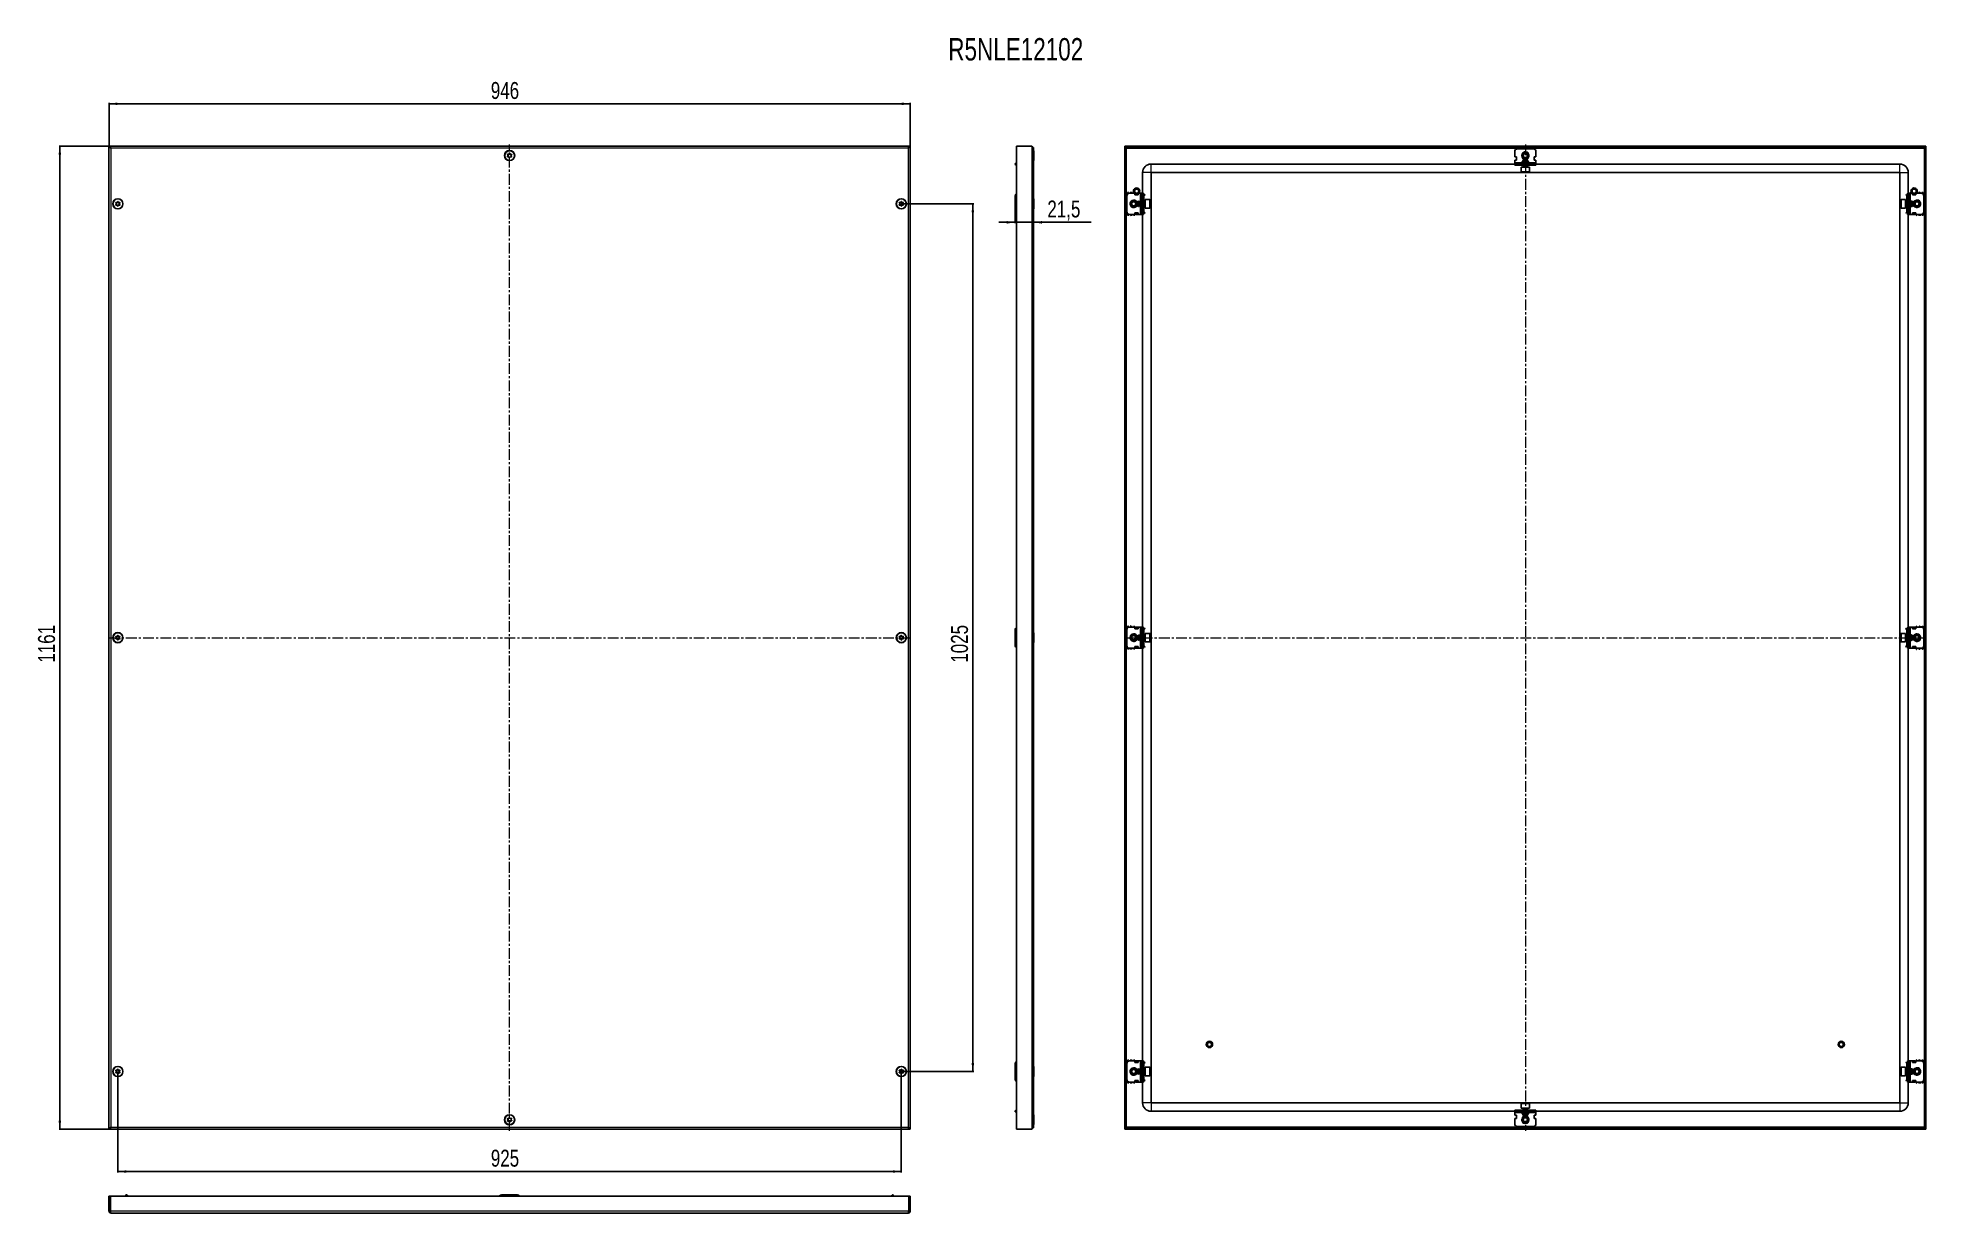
# Model space of a CAD drawing. Header units: millimetres. Extents: x -562 to 1668, y -390 to 999.
import ezdxf

# ---------------------------------------------------------------- set-up
doc = ezdxf.new("R2010")
doc.units = ezdxf.units.MM
doc.linetypes.add('CENTERX2', pattern=[20.32, 12.7, -2.54, 2.54, -2.54])
doc.layers.add('FORMAT', color=7, linetype='Continuous')
doc.styles.add('SLDTEXTSTYLE0', font='TXT', dxfattribs={"width": 0.75})
doc.dimstyles.new('SLDDIMSTYLE0', dxfattribs={"dimtxt": 20, "dimasz": 10, "dimexe": 0, "dimexo": 0.0625, "dimgap": 5, "dimtad": 2, "dimdec": 1, "dimrnd": 1e-09, "dimzin": 12, "dimdsep": 46, "dimtxsty": 'SLDTEXTSTYLE0', "dimsah": 1, "dimcen": 0.09, "dimadec": 0, "dimazin": 3, "dimtfac": 1, "dimtofl": 0, "dimtmove": 0, "dimatfit": 3, "dimfxl": 0, "dimfrac": 2, "dimtolj": 1, "dimtzin": 12, "dimarcsym": 0})
doc.dimstyles.new('SLDDIMSTYLE1', dxfattribs={"dimtxt": 20, "dimasz": 10, "dimexe": 0, "dimexo": 0.0625, "dimgap": 5, "dimtad": 2, "dimdec": 1, "dimrnd": 1e-09, "dimzin": 12, "dimdsep": 46, "dimtxsty": 'SLDTEXTSTYLE0', "dimsah": 1, "dimcen": 0.09, "dimadec": 0, "dimazin": 3, "dimtfac": 1, "dimtmove": 0, "dimatfit": 0, "dimfxl": 0, "dimfrac": 2, "dimtolj": 1, "dimtzin": 12, "dimarcsym": 0})

msp = doc.modelspace()

# ---------------------------------------------------------------- texts
at = {"layer": 'FORMAT', "insert": (512.95, 998.4), "char_height": 26.458, "attachment_point": 1, "style": 'SLDTEXTSTYLE0'}
msp.add_mtext('R5NLE12102', dxfattribs=at)

# ---------------------------------------------------------------- blocks, each defined once
blk = doc.blocks.new('_D')
at = {"layer": 'FORMAT'}
for p, q in [((-478, 870.6), (-478, 921.8)), ((-478, 920.8), (468, 920.8)), ((468, 870.6), (468, 921.8))]:
    blk.add_line(p, q, dxfattribs=at)
for points in [[(-478, 920.8), (-468, 919.2), (-468, 922.3)], [(468, 920.8), (458, 922.3), (458, 919.2)]]:
    blk.add_solid(points, dxfattribs=at)
at = {"layer": 'FORMAT', "insert": (-27.2, 946.5), "char_height": 20, "attachment_point": 1, "style": 'SLDTEXTSTYLE0'}
blk.add_mtext('946', dxfattribs=at)
blk = doc.blocks.new('_D_1')
at = {"layer": 'FORMAT'}
for p, q in [((-476.3, 870.6), (-537, 870.6)), ((-536, 870.6), (-536, -290.4)), ((-476.3, -290.4), (-537, -290.4))]:
    blk.add_line(p, q, dxfattribs=at)
for points in [[(-536, 870.6), (-537.6, 860.6), (-534.5, 860.6)], [(-536, -290.4), (-534.5, -280.4), (-537.6, -280.4)]]:
    blk.add_solid(points, dxfattribs=at)
at = {"layer": 'FORMAT', "insert": (-561.8, 260.5), "char_height": 20, "attachment_point": 1, "rotation": 90, "style": 'SLDTEXTSTYLE0'}
blk.add_mtext('1161', dxfattribs=at)
blk = doc.blocks.new('_D_2')
at = {"layer": 'FORMAT'}
for p, q in [((457.5, 802.6), (543, 802.6)), ((542, 802.6), (542, -222.4)), ((457.5, -222.4), (543, -222.4))]:
    blk.add_line(p, q, dxfattribs=at)
for points in [[(542, 802.6), (540.4, 792.6), (543.5, 792.6)], [(542, -222.4), (543.5, -212.4), (540.4, -212.4)]]:
    blk.add_solid(points, dxfattribs=at)
at = {"layer": 'FORMAT', "insert": (516.2, 260.5), "char_height": 20, "attachment_point": 1, "rotation": 90, "style": 'SLDTEXTSTYLE0'}
blk.add_mtext('1025', dxfattribs=at)
blk = doc.blocks.new('_D_3')
at = {"layer": 'FORMAT'}
for p, q in [((-467.5, -222.4), (-467.5, -341.6)), ((457.5, -222.4), (457.5, -341.6)), ((-467.5, -340.6), (457.5, -340.6))]:
    blk.add_line(p, q, dxfattribs=at)
for points in [[(-467.5, -340.6), (-457.5, -342.1), (-457.5, -339)], [(457.5, -340.6), (447.5, -339), (447.5, -342.1)]]:
    blk.add_solid(points, dxfattribs=at)
at = {"layer": 'FORMAT', "insert": (-27.2, -314.8), "char_height": 20, "attachment_point": 1, "style": 'SLDTEXTSTYLE0'}
blk.add_mtext('925', dxfattribs=at)
blk = doc.blocks.new('_D_4')
at = {"layer": 'FORMAT'}
for p, q in [((592, 780.8), (572.8, 780.8)), ((592, 793.1), (592, 779.8)), ((592, 780.8), (613.5, 780.8)), ((613.5, 780.8), (681.7, 780.8))]:
    blk.add_line(p, q, dxfattribs=at)
for points in [[(592, 780.8), (582, 782.3), (582, 779.2)], [(613.5, 780.8), (623.5, 779.2), (623.5, 782.3)]]:
    blk.add_solid(points, dxfattribs=at)
at = {"layer": 'FORMAT', "insert": (629.9, 806.5), "char_height": 20, "attachment_point": 1, "style": 'SLDTEXTSTYLE0'}
blk.add_mtext('21,5', dxfattribs=at)

# ---------------------------------------------------------------- dimensions: what is measured, and where the dimension line sits
at = {"layer": 'FORMAT'}
for base, p1, p2, dimstyle, picture, middle in [((467.98, 920.77), (-478.02, 870.6), (467.98, 870.6), 'SLDDIMSTYLE0', '_D', (-5.02, 920.77)), ((613.54, 780.77), (592.04, 793.1), (613.54, 868.5), 'SLDDIMSTYLE1', '_D_4', (655.8, 780.77)), ((457.48, -340.57), (-467.52, -222.4), (457.48, -222.4), 'SLDDIMSTYLE0', '_D_3', (-5.02, -340.57))]:
    dim = msp.add_linear_dim(base=base, p1=p1, p2=p2, dimstyle=dimstyle, dxfattribs=at)
    dim.commit()
    dim.dimension.update_dxf_attribs({"geometry": picture, "text_midpoint": middle, "dimtype": 160})
for base, p1, p2, picture, middle in [((-536.03, -290.4), (-476.32, 870.6), (-476.32, -290.4), '_D_1', (-536.03, 290.1)), ((541.98, -222.4), (457.48, 802.6), (457.48, -222.4), '_D_2', (541.98, 290.1))]:
    dim = msp.add_linear_dim(base=base, p1=p1, p2=p2, angle=90, dimstyle='SLDDIMSTYLE0', dxfattribs=at)
    dim.commit()
    dim.dimension.update_dxf_attribs({"geometry": picture, "text_midpoint": middle, "dimtype": 160})

# ---------------------------------------------------------------- linework, layer by layer
at = {"color": 7, "linetype": 'Continuous', "lineweight": 25}
for p, q in [((-478.02, 870.6), (-476.52, 870.6)), ((-478.02, 870.6), (-478.02, -290.4)), ((-476.32, 869.48), (-476.32, 870.6)), ((466.28, 870.6), (-476.32, 870.6)), ((466.28, 870.6), (466.28, 869.49)), ((467.98, 870.6), (466.48, 870.6)), ((467.98, -290.4), (467.98, 870.6)), ((593.54, 870.6), (593.54, -290.4)), ((611.44, 870.6), (593.54, 870.6)), ((721.34, 870.6), (722.84, 870.6)), ((721.34, -290.4), (721.34, 870.6)), ((722.84, -290.4), (722.84, 870.6)), ((723.04, 869.1), (723.04, 870.6)), ((723.04, 870.6), (1665.64, 870.6)), ((1665.64, 869.1), (1665.64, 870.6)), ((1667.34, 870.6), (1665.84, 870.6)), ((1665.84, 870.6), (1665.84, -290.4)), ((1667.34, 870.6), (1667.34, -290.4)), ((592.04, 850.1), (593.54, 850.1)), ((592.04, 849.1), (592.04, 850.1)), ((592.04, 849.1), (593.04, 848.1)), ((593.54, 848.1), (593.04, 848.1)), ((613.54, 868.5), (613.54, -288.3)), ((613.79, 865.39), (613.54, 865.39)), ((613.54, 853.82), (613.79, 853.82)), ((613.79, 865.39), (613.79, 853.82)), ((723.04, 869.1), (1665.64, 869.1)), ((1181.84, 849.6), (752.34, 849.6)), ((1181.84, 864.6), (1181.84, 858.1)), ((1183.84, 858.1), (1181.84, 858.1)), ((1181.84, 854.1), (1181.84, 851.6)), ((1183.84, 854.1), (1181.84, 854.1)), ((1181.84, 851.6), (1181.84, 850.1)), ((1181.84, 848.1), (1181.84, 850.1)), ((1181.84, 850.1), (1184.84, 850.1)), ((1182.6, 848.1), (1181.84, 848.1)), ((1206.07, 848.1), (1182.6, 848.1)), ((1183.84, 858.1), (1183.84, 854.1)), ((1184.84, 867.6), (1203.84, 867.6)), ((1184.84, 850.1), (1203.84, 850.1)), ((1184.84, 849.1), (1203.84, 849.1)), ((1190.34, 852.1), (1190.34, 850.6)), ((1190.34, 852.1), (1198.34, 852.1)), ((1191.89, 856.1), (1191.34, 855.55)), ((1191.34, 855.55), (1191.34, 855.49)), ((1197.34, 855.55), (1191.34, 855.55)), ((1191.34, 855.49), (1191.89, 855.1)), ((1191.81, 855.49), (1191.34, 855.49)), ((1191.89, 855.1), (1191.34, 854.71)), ((1191.34, 854.71), (1191.34, 854.49)), ((1191.81, 854.71), (1191.34, 854.71)), ((1191.34, 854.49), (1191.89, 854.1)), ((1191.81, 854.49), (1191.34, 854.49)), ((1191.89, 854.1), (1191.34, 853.71)), ((1191.34, 853.71), (1191.34, 853.49)), ((1191.81, 853.71), (1191.34, 853.71)), ((1191.34, 853.49), (1191.89, 853.1)), ((1191.81, 853.49), (1191.34, 853.49)), ((1191.89, 853.1), (1191.34, 852.71)), ((1191.34, 852.71), (1191.34, 852.49)), ((1191.81, 852.71), (1191.34, 852.71)), ((1191.34, 852.49), (1191.89, 852.1)), ((1191.81, 852.49), (1191.34, 852.49)), ((1191.89, 848.1), (1191.34, 847.71)), ((1191.34, 847.71), (1191.34, 847.49)), ((1191.81, 847.71), (1191.34, 847.71)), ((1191.34, 847.49), (1191.89, 847.1)), ((1191.81, 847.49), (1191.34, 847.49)), ((1197.34, 855.49), (1191.81, 855.49)), ((1197.34, 854.71), (1191.81, 854.71)), ((1197.34, 854.49), (1191.81, 854.49)), ((1197.34, 853.71), (1191.81, 853.71)), ((1197.34, 853.49), (1191.81, 853.49)), ((1197.34, 852.71), (1191.81, 852.71)), ((1197.34, 852.49), (1191.81, 852.49)), ((1197.34, 847.71), (1191.81, 847.71)), ((1197.34, 847.49), (1191.81, 847.49)), ((1196.78, 856.1), (1191.89, 856.1)), ((1192.28, 855.1), (1191.89, 855.1)), ((1192.28, 854.1), (1191.89, 854.1)), ((1192.28, 853.1), (1191.89, 853.1)), ((1196.78, 855.1), (1192.28, 855.1)), ((1196.78, 854.1), (1192.28, 854.1)), ((1196.78, 853.1), (1192.28, 853.1)), ((1197.34, 855.55), (1196.78, 856.1)), ((1196.78, 855.1), (1197.34, 855.49)), ((1197.34, 854.71), (1196.78, 855.1)), ((1196.78, 854.1), (1197.34, 854.49)), ((1197.34, 853.71), (1196.78, 854.1)), ((1196.78, 853.1), (1197.34, 853.49)), ((1197.34, 852.71), (1196.78, 853.1)), ((1196.78, 852.1), (1197.34, 852.49)), ((1197.34, 847.71), (1196.78, 848.1)), ((1196.78, 847.1), (1197.34, 847.49)), ((1197.34, 855.49), (1197.34, 855.55)), ((1197.34, 854.49), (1197.34, 854.71)), ((1197.34, 853.49), (1197.34, 853.71)), ((1197.34, 852.49), (1197.34, 852.71)), ((1197.34, 847.49), (1197.34, 847.71)), ((1198.34, 850.6), (1198.34, 852.1)), ((1203.84, 850.1), (1206.84, 850.1)), ((1204.84, 858.1), (1206.84, 858.1)), ((1204.84, 858.1), (1204.84, 854.1)), ((1204.84, 854.1), (1206.84, 854.1)), ((1206.84, 848.1), (1206.07, 848.1)), ((1206.84, 864.6), (1206.84, 858.1)), ((1206.84, 854.1), (1206.84, 851.6)), ((1206.84, 851.6), (1206.84, 850.1)), ((1206.84, 850.1), (1206.84, 848.1)), ((1636.34, 849.6), (1206.84, 849.6)), ((1665.48, 869.1), (1665.24, 868.5)), ((742.34, 839.6), (742.34, 815.1)), ((752.34, 839.6), (752.34, -259.4)), ((1636.34, 839.6), (752.34, 839.6)), ((1189.34, 846.1), (1189.34, 840.7)), ((1199.34, 846.1), (1189.34, 846.1)), ((1198.74, 840.1), (1189.94, 840.1)), ((1191.89, 847.1), (1191.34, 846.71)), ((1191.34, 846.71), (1191.34, 846.35)), ((1191.81, 846.71), (1191.34, 846.71)), ((1197.34, 846.71), (1191.81, 846.71)), ((1192.28, 847.1), (1191.89, 847.1)), ((1196.78, 847.1), (1192.28, 847.1)), ((1197.34, 846.71), (1196.78, 847.1)), ((1197.34, 846.35), (1197.34, 846.71)), ((1199.34, 840.7), (1199.34, 846.1)), ((1636.34, -259.4), (1636.34, 839.6)), ((1646.34, 815.1), (1646.34, 839.6)), ((592.04, 812.1), (592.04, 793.1)), ((613.8, 808.39), (613.54, 808.39)), ((613.8, 808.39), (613.8, 807.67)), ((613.8, 807.67), (613.8, 796.82)), ((723.84, 793.1), (723.84, 812.1)), ((724.84, 815.35), (724.84, 814.34)), ((726.84, 815.1), (733.34, 815.1)), ((733.34, 813.1), (733.34, 815.1)), ((733.54, 814.31), (733.34, 814.43)), ((733.34, 813.1), (737.34, 813.1)), ((733.54, 813.1), (733.54, 814.31)), ((733.59, 814.72), (733.92, 814.96)), ((734.09, 814.72), (733.59, 814.37)), ((733.59, 814.37), (733.59, 814.72)), ((733.59, 813.45), (733.59, 814.37)), ((733.59, 813.1), (733.59, 813.45)), ((734.09, 814.87), (734.09, 814.72)), ((734.09, 814.72), (734.49, 814.72)), ((735.89, 805.6), (735.34, 805.05)), ((735.34, 805.05), (735.34, 801.28)), ((735.95, 805.6), (735.89, 805.6)), ((735.89, 805.6), (735.89, 800.98)), ((736.34, 805.05), (735.95, 805.6)), ((735.95, 805.6), (735.95, 805.13)), ((735.95, 805.13), (735.95, 799.6)), ((736.18, 814.72), (736.59, 814.72)), ((736.72, 805.6), (736.34, 805.05)), ((736.34, 805.05), (736.34, 804.66)), ((736.34, 804.66), (736.34, 800.15)), ((736.59, 814.72), (736.59, 814.87)), ((737.09, 814.37), (736.59, 814.72)), ((736.95, 805.6), (736.72, 805.6)), ((736.72, 805.6), (736.72, 805.13)), ((736.72, 805.13), (736.72, 799.6)), ((736.75, 814.96), (737.09, 814.72)), ((737.34, 805.05), (736.95, 805.6)), ((736.95, 805.6), (736.95, 805.13)), ((736.95, 805.13), (736.95, 799.6)), ((737.09, 814.72), (737.09, 814.37)), ((737.34, 814.43), (737.09, 814.28)), ((737.09, 814.37), (737.09, 813.45)), ((737.09, 813.45), (737.09, 813.1)), ((737.34, 813.1), (737.34, 815.1)), ((737.34, 815.1), (739.84, 815.1)), ((737.72, 805.6), (737.34, 805.05)), ((737.34, 805.05), (737.34, 804.66)), ((737.34, 804.66), (737.34, 800.15)), ((737.95, 805.6), (737.72, 805.6)), ((737.72, 805.6), (737.72, 805.13)), ((737.72, 805.13), (737.72, 799.6)), ((738.34, 805.05), (737.95, 805.6)), ((737.95, 805.6), (737.95, 805.13)), ((737.95, 805.13), (737.95, 799.6)), ((738.72, 805.6), (738.34, 805.05)), ((738.34, 805.05), (738.34, 804.66)), ((738.34, 804.66), (738.34, 800.15)), ((738.95, 805.6), (738.72, 805.6)), ((738.72, 805.6), (738.72, 805.13)), ((738.72, 805.13), (738.72, 799.6)), ((739.34, 805.05), (738.95, 805.6)), ((738.95, 805.6), (738.95, 805.13)), ((738.95, 805.13), (738.95, 799.6)), ((740.84, 806.6), (739.34, 806.6)), ((739.34, 798.6), (739.34, 806.6)), ((739.84, 815.1), (741.34, 815.1)), ((741.34, 812.1), (741.34, 815.1)), ((741.34, 815.1), (743.34, 815.1)), ((741.34, 793.1), (741.34, 812.1)), ((742.34, 793.1), (742.34, 812.1)), ((743.34, 815.1), (743.34, 814.34)), ((743.34, 814.34), (743.34, 790.86)), ((743.34, 814.01), (743.54, 813.81)), ((743.84, 811.35), (743.34, 811.35)), ((743.34, 807.85), (743.34, 811.35)), ((743.84, 807.85), (743.34, 807.85)), ((743.72, 805.6), (743.34, 805.05)), ((743.95, 805.6), (743.72, 805.6)), ((743.72, 805.6), (743.72, 805.13)), ((743.72, 805.13), (743.72, 799.6)), ((743.84, 813.1), (743.84, 812.64)), ((743.84, 807.85), (743.84, 811.35)), ((743.84, 805.6), (743.84, 807.85)), ((743.92, 812.76), (744.9, 813.74)), ((744.28, 812.41), (743.92, 812.76)), ((744.34, 805.05), (743.95, 805.6)), ((743.95, 805.6), (743.95, 805.13)), ((743.95, 805.13), (743.95, 799.6)), ((744.28, 812.41), (745.25, 813.39)), ((744.72, 805.6), (744.34, 805.05)), ((744.34, 805.05), (744.34, 804.66)), ((744.34, 804.66), (744.34, 800.15)), ((745.09, 805.6), (744.72, 805.6)), ((744.72, 805.6), (744.72, 805.13)), ((744.72, 805.13), (744.72, 799.6)), ((744.9, 813.74), (745.25, 813.39)), ((750.74, 807.6), (745.34, 807.6)), ((745.34, 807.6), (745.34, 799.91)), ((751.34, 807), (751.34, 800.23)), ((1637.34, 798.2), (1637.34, 807)), ((1643.34, 807.6), (1637.94, 807.6)), ((1643.34, 797.6), (1643.34, 807.6)), ((1643.78, 813.74), (1643.42, 813.39)), ((1644.4, 812.41), (1643.42, 813.39)), ((1643.95, 805.6), (1643.59, 805.6)), ((1644.75, 812.76), (1643.78, 813.74)), ((1644.34, 805.05), (1643.95, 805.6)), ((1643.95, 805.13), (1643.95, 805.6)), ((1643.95, 799.6), (1643.95, 805.13)), ((1644.72, 805.6), (1644.34, 805.05)), ((1644.34, 804.66), (1644.34, 805.05)), ((1644.34, 800.15), (1644.34, 804.66)), ((1644.4, 812.41), (1644.75, 812.76)), ((1644.95, 805.6), (1644.72, 805.6)), ((1644.72, 805.13), (1644.72, 805.6)), ((1644.72, 799.6), (1644.72, 805.13)), ((1644.84, 813.1), (1644.84, 812.71)), ((1644.84, 811.35), (1645.34, 811.35)), ((1644.84, 811.35), (1644.84, 807.85)), ((1645.34, 807.85), (1644.84, 807.85)), ((1644.84, 807.85), (1644.84, 805.6)), ((1645.34, 805.05), (1644.95, 805.6)), ((1644.95, 805.13), (1644.95, 805.6)), ((1644.95, 799.6), (1644.95, 805.13)), ((1645.13, 813.81), (1645.34, 814.01)), ((1645.34, 815.1), (1647.34, 815.1)), ((1645.34, 814.34), (1645.34, 815.1)), ((1645.34, 790.86), (1645.34, 814.34)), ((1645.34, 811.35), (1645.34, 807.85)), ((1646.34, 812.1), (1646.34, 793.1)), ((1647.34, 815.1), (1647.34, 812.1)), ((1648.84, 815.1), (1647.34, 815.1)), ((1647.34, 812.1), (1647.34, 793.1)), ((1649.34, 806.6), (1647.84, 806.6)), ((1651.34, 815.1), (1648.84, 815.1)), ((1649.34, 806.6), (1649.34, 798.6)), ((1649.72, 805.6), (1649.34, 805.05)), ((1649.95, 805.6), (1649.72, 805.6)), ((1649.72, 805.13), (1649.72, 805.6)), ((1649.72, 799.6), (1649.72, 805.13)), ((1650.34, 805.05), (1649.95, 805.6)), ((1649.95, 805.13), (1649.95, 805.6)), ((1649.95, 799.6), (1649.95, 805.13)), ((1650.72, 805.6), (1650.34, 805.05)), ((1650.34, 804.66), (1650.34, 805.05)), ((1650.34, 800.15), (1650.34, 804.66)), ((1650.95, 805.6), (1650.72, 805.6)), ((1650.72, 805.13), (1650.72, 805.6)), ((1650.72, 799.6), (1650.72, 805.13)), ((1651.34, 805.05), (1650.95, 805.6)), ((1650.95, 805.13), (1650.95, 805.6)), ((1650.95, 799.6), (1650.95, 805.13)), ((1651.34, 813.1), (1651.34, 815.1)), ((1651.59, 814.28), (1651.34, 814.43)), ((1655.34, 813.1), (1651.34, 813.1)), ((1651.72, 805.6), (1651.34, 805.05)), ((1651.34, 804.66), (1651.34, 805.05)), ((1651.34, 800.15), (1651.34, 804.66)), ((1651.59, 814.72), (1651.92, 814.96)), ((1652.09, 814.72), (1651.59, 814.37)), ((1651.59, 814.37), (1651.59, 814.72)), ((1651.59, 813.45), (1651.59, 814.37)), ((1651.59, 813.1), (1651.59, 813.45)), ((1651.95, 805.6), (1651.72, 805.6)), ((1651.72, 805.13), (1651.72, 805.6)), ((1651.72, 799.6), (1651.72, 805.13)), ((1652.34, 805.05), (1651.95, 805.6)), ((1651.95, 805.13), (1651.95, 805.6)), ((1651.95, 799.6), (1651.95, 805.13)), ((1652.09, 814.87), (1652.09, 814.72)), ((1652.09, 814.72), (1652.49, 814.72)), ((1652.72, 805.6), (1652.34, 805.05)), ((1652.34, 804.66), (1652.34, 805.05)), ((1652.34, 800.15), (1652.34, 804.66)), ((1652.78, 805.6), (1652.72, 805.6)), ((1652.72, 805.13), (1652.72, 805.6)), ((1652.72, 799.6), (1652.72, 805.13)), ((1653.34, 805.05), (1652.78, 805.6)), ((1652.78, 799.6), (1652.78, 805.6)), ((1653.34, 800.15), (1653.34, 805.05)), ((1654.18, 814.72), (1654.59, 814.72)), ((1654.59, 814.72), (1654.59, 814.87)), ((1655.09, 814.37), (1654.59, 814.72)), ((1654.75, 814.96), (1655.09, 814.72)), ((1655.09, 814.72), (1655.09, 814.37)), ((1655.09, 814.37), (1655.09, 813.45)), ((1655.09, 813.45), (1655.09, 813.1)), ((1655.34, 814.43), (1655.14, 814.31)), ((1655.14, 814.31), (1655.14, 813.1)), ((1655.34, 813.1), (1655.34, 815.1)), ((1661.84, 815.1), (1655.34, 815.1)), ((1663.84, 814.34), (1663.84, 815.35)), ((1664.84, 812.1), (1664.84, 793.1)), ((613.54, 796.82), (613.8, 796.82)), ((724.84, 790.86), (724.84, 789.85)), ((726.84, 790.1), (733.34, 790.1)), ((732.84, 790.1), (732.84, 789.85)), ((733.34, 792.1), (733.34, 790.1)), ((733.34, 792.1), (737.34, 792.1)), ((733.34, 790.22), (733.54, 790.22)), ((733.54, 790.22), (733.54, 792.1)), ((733.59, 791.75), (733.59, 792.1)), ((733.59, 790.83), (733.59, 791.75)), ((733.59, 790.83), (734.09, 790.48)), ((733.59, 790.48), (733.59, 790.83)), ((734.09, 790.13), (733.59, 790.48)), ((736.59, 790.48), (734.09, 790.48)), ((734.09, 790.48), (734.09, 790.13)), ((736.59, 790.13), (734.09, 790.13)), ((735.34, 801.28), (735.34, 800.15)), ((735.34, 800.15), (735.89, 799.6)), ((735.89, 800.98), (735.89, 799.6)), ((735.89, 799.6), (735.95, 799.6)), ((735.95, 799.6), (736.34, 800.15)), ((736.34, 800.15), (736.72, 799.6)), ((736.59, 790.48), (737.09, 790.83)), ((736.59, 790.13), (736.59, 790.48)), ((737.09, 790.48), (736.59, 790.13)), ((736.72, 799.6), (736.95, 799.6)), ((736.95, 799.6), (737.34, 800.15)), ((737.09, 792.1), (737.09, 791.75)), ((737.09, 791.75), (737.09, 790.83)), ((737.09, 790.83), (737.09, 790.48)), ((737.34, 800.15), (737.72, 799.6)), ((737.34, 792.1), (737.34, 790.1)), ((737.34, 790.1), (739.84, 790.1)), ((737.72, 799.6), (737.95, 799.6)), ((737.95, 799.6), (738.34, 800.15)), ((738.34, 800.15), (738.72, 799.6)), ((738.72, 799.6), (738.95, 799.6)), ((738.95, 799.6), (739.34, 800.15)), ((739.34, 798.6), (740.84, 798.6)), ((739.84, 790.1), (741.34, 790.1)), ((741.34, 790.1), (741.34, 793.1)), ((743.34, 790.1), (741.34, 790.1)), ((742.34, 790.1), (742.34, 302.6)), ((743.34, 800.15), (743.72, 799.6)), ((743.34, 797.35), (743.84, 797.35)), ((743.34, 793.85), (743.34, 797.35)), ((743.84, 793.85), (743.34, 793.85)), ((743.54, 791.39), (743.34, 791.19)), ((743.34, 790.86), (743.34, 790.1)), ((743.72, 799.6), (743.95, 799.6)), ((743.84, 797.35), (743.84, 799.6)), ((743.84, 793.85), (743.84, 797.35)), ((743.84, 792.1), (743.84, 792.49)), ((744.28, 792.79), (743.92, 792.44)), ((743.92, 792.44), (744.9, 791.46)), ((743.95, 799.6), (744.34, 800.15)), ((744.28, 792.79), (745.25, 791.81)), ((744.34, 800.15), (744.72, 799.6)), ((744.72, 799.6), (745.09, 799.6)), ((744.9, 791.46), (745.25, 791.81)), ((745.34, 799.91), (745.34, 797.6)), ((745.34, 797.6), (750.74, 797.6)), ((751.34, 800.23), (751.34, 798.2)), ((1637.94, 797.6), (1643.34, 797.6)), ((1644.4, 792.79), (1643.42, 791.81)), ((1643.78, 791.46), (1643.42, 791.81)), ((1643.59, 799.6), (1643.95, 799.6)), ((1644.75, 792.44), (1643.78, 791.46)), ((1643.95, 799.6), (1644.34, 800.15)), ((1644.34, 800.15), (1644.72, 799.6)), ((1644.4, 792.79), (1644.75, 792.44)), ((1644.72, 799.6), (1644.95, 799.6)), ((1644.84, 799.6), (1644.84, 797.35)), ((1644.84, 797.35), (1645.34, 797.35)), ((1644.84, 797.35), (1644.84, 793.85)), ((1644.84, 793.85), (1645.34, 793.85)), ((1644.84, 792.1), (1644.84, 792.56)), ((1644.95, 799.6), (1645.34, 800.15)), ((1645.34, 791.19), (1645.13, 791.39)), ((1645.34, 797.35), (1645.34, 793.85)), ((1645.34, 790.1), (1645.34, 790.86)), ((1647.34, 790.1), (1645.34, 790.1)), ((1646.34, 302.6), (1646.34, 790.1)), ((1647.34, 793.1), (1647.34, 790.1)), ((1648.84, 790.1), (1647.34, 790.1)), ((1647.84, 798.6), (1649.34, 798.6)), ((1651.34, 790.1), (1648.84, 790.1)), ((1649.34, 800.15), (1649.72, 799.6)), ((1649.72, 799.6), (1649.95, 799.6)), ((1649.95, 799.6), (1650.34, 800.15)), ((1650.34, 800.15), (1650.72, 799.6)), ((1650.72, 799.6), (1650.95, 799.6)), ((1650.95, 799.6), (1651.34, 800.15)), ((1651.34, 800.15), (1651.72, 799.6)), ((1655.34, 792.1), (1651.34, 792.1)), ((1651.34, 792.1), (1651.34, 790.1)), ((1651.59, 791.75), (1651.59, 792.1)), ((1651.59, 790.83), (1651.59, 791.75)), ((1651.59, 790.83), (1652.09, 790.48)), ((1651.59, 790.48), (1651.59, 790.83)), ((1652.09, 790.13), (1651.59, 790.48)), ((1651.72, 799.6), (1651.95, 799.6)), ((1651.95, 799.6), (1652.34, 800.15)), ((1654.59, 790.48), (1652.09, 790.48)), ((1652.09, 790.48), (1652.09, 790.13)), ((1654.59, 790.13), (1652.09, 790.13)), ((1652.34, 800.15), (1652.72, 799.6)), ((1652.72, 799.6), (1652.78, 799.6)), ((1652.78, 799.6), (1653.34, 800.15)), ((1654.59, 790.48), (1655.09, 790.83)), ((1654.59, 790.13), (1654.59, 790.48)), ((1655.09, 790.48), (1654.59, 790.13)), ((1655.09, 792.1), (1655.09, 791.75)), ((1655.09, 791.75), (1655.09, 790.83)), ((1655.09, 790.83), (1655.09, 790.48)), ((1655.14, 792.1), (1655.14, 790.22)), ((1655.14, 790.22), (1655.34, 790.22)), ((1655.34, 792.1), (1655.34, 790.1)), ((1661.84, 790.1), (1655.34, 790.1)), ((1655.84, 789.85), (1655.84, 790.1)), ((1663.84, 789.85), (1663.84, 790.86)), ((592.04, 299.6), (592.04, 280.6)), ((613.8, 295.89), (613.54, 295.89)), ((613.8, 295.89), (613.8, 295.17)), ((613.8, 295.17), (613.8, 284.32)), ((723.84, 280.6), (723.84, 299.6)), ((724.84, 302.85), (724.84, 301.84)), ((726.84, 302.6), (733.34, 302.6)), ((732.84, 302.85), (732.84, 302.6)), ((733.34, 300.6), (733.34, 302.6)), ((733.54, 302.48), (733.34, 302.48)), ((733.34, 300.6), (737.34, 300.6)), ((733.54, 300.6), (733.54, 302.48)), ((733.59, 302.22), (734.09, 302.58)), ((734.09, 302.22), (733.59, 301.87)), ((733.59, 301.87), (733.59, 302.22)), ((733.59, 300.95), (733.59, 301.87)), ((733.59, 300.6), (733.59, 300.95)), ((734.09, 302.58), (734.09, 302.22)), ((734.09, 302.58), (736.59, 302.58)), ((734.09, 302.22), (736.59, 302.22)), ((735.89, 293.1), (735.34, 292.55)), ((735.34, 292.55), (735.34, 288.78)), ((735.95, 293.1), (735.89, 293.1)), ((735.89, 293.1), (735.89, 288.48)), ((736.34, 292.55), (735.95, 293.1)), ((735.95, 293.1), (735.95, 292.63)), ((735.95, 292.63), (735.95, 287.1)), ((736.72, 293.1), (736.34, 292.55)), ((736.34, 292.55), (736.34, 292.16)), ((736.34, 292.16), (736.34, 287.65)), ((736.59, 302.22), (736.59, 302.58)), ((736.59, 302.58), (737.09, 302.22)), ((737.09, 301.87), (736.59, 302.22)), ((736.95, 293.1), (736.72, 293.1)), ((736.72, 293.1), (736.72, 292.63)), ((736.72, 292.63), (736.72, 287.1)), ((737.34, 292.55), (736.95, 293.1)), ((736.95, 293.1), (736.95, 292.63)), ((736.95, 292.63), (736.95, 287.1)), ((737.09, 302.22), (737.09, 301.87)), ((737.09, 301.87), (737.09, 300.95)), ((737.09, 300.95), (737.09, 300.6)), ((737.34, 300.6), (737.34, 302.6)), ((737.34, 302.6), (739.84, 302.6)), ((737.72, 293.1), (737.34, 292.55)), ((737.34, 292.55), (737.34, 292.16)), ((737.34, 292.16), (737.34, 287.65)), ((737.95, 293.1), (737.72, 293.1)), ((737.72, 293.1), (737.72, 292.63)), ((737.72, 292.63), (737.72, 287.1)), ((738.34, 292.55), (737.95, 293.1)), ((737.95, 293.1), (737.95, 292.63)), ((737.95, 292.63), (737.95, 287.1)), ((738.72, 293.1), (738.34, 292.55)), ((738.34, 292.55), (738.34, 292.16)), ((738.34, 292.16), (738.34, 287.65)), ((738.95, 293.1), (738.72, 293.1)), ((738.72, 293.1), (738.72, 292.63)), ((738.72, 292.63), (738.72, 287.1)), ((739.34, 292.55), (738.95, 293.1)), ((738.95, 293.1), (738.95, 292.63)), ((738.95, 292.63), (738.95, 287.1)), ((740.84, 294.1), (739.34, 294.1)), ((739.34, 286.1), (739.34, 294.1)), ((739.84, 302.6), (741.34, 302.6)), ((741.34, 299.6), (741.34, 302.6)), ((741.34, 302.6), (743.34, 302.6)), ((741.34, 280.6), (741.34, 299.6)), ((742.34, 280.6), (742.34, 299.6)), ((743.34, 302.6), (743.34, 301.84)), ((743.34, 301.84), (743.34, 278.36)), ((743.34, 301.51), (743.54, 301.31)), ((743.84, 298.85), (743.34, 298.85)), ((743.34, 295.35), (743.34, 298.85)), ((743.84, 295.35), (743.34, 295.35)), ((743.72, 293.1), (743.34, 292.55)), ((743.95, 293.1), (743.72, 293.1)), ((743.72, 293.1), (743.72, 292.63)), ((743.72, 292.63), (743.72, 287.1)), ((743.84, 300.6), (743.84, 300.14)), ((743.84, 295.35), (743.84, 298.85)), ((743.84, 293.1), (743.84, 295.35)), ((743.92, 300.26), (744.9, 301.24)), ((744.28, 299.91), (743.92, 300.26)), ((744.34, 292.55), (743.95, 293.1)), ((743.95, 293.1), (743.95, 292.63)), ((743.95, 292.63), (743.95, 287.1)), ((744.28, 299.91), (745.25, 300.89)), ((744.72, 293.1), (744.34, 292.55)), ((744.34, 292.55), (744.34, 292.16)), ((744.34, 292.16), (744.34, 287.65)), ((745.09, 293.1), (744.72, 293.1)), ((744.72, 293.1), (744.72, 292.63)), ((744.72, 292.63), (744.72, 287.1)), ((744.9, 301.24), (745.25, 300.89)), ((750.74, 295.1), (745.34, 295.1)), ((745.34, 295.1), (745.34, 287.41)), ((751.34, 294.5), (751.34, 287.73)), ((1637.34, 285.7), (1637.34, 294.5)), ((1643.34, 295.1), (1637.94, 295.1)), ((1643.34, 285.1), (1643.34, 295.1)), ((1643.78, 301.24), (1643.42, 300.89)), ((1644.4, 299.91), (1643.42, 300.89)), ((1643.95, 293.1), (1643.59, 293.1)), ((1644.75, 300.26), (1643.78, 301.24)), ((1644.34, 292.55), (1643.95, 293.1)), ((1643.95, 292.63), (1643.95, 293.1)), ((1643.95, 287.1), (1643.95, 292.63)), ((1644.72, 293.1), (1644.34, 292.55)), ((1644.34, 292.16), (1644.34, 292.55)), ((1644.34, 287.65), (1644.34, 292.16)), ((1644.4, 299.91), (1644.75, 300.26)), ((1644.95, 293.1), (1644.72, 293.1)), ((1644.72, 292.63), (1644.72, 293.1)), ((1644.72, 287.1), (1644.72, 292.63)), ((1644.84, 300.6), (1644.84, 300.21)), ((1644.84, 298.85), (1645.34, 298.85)), ((1644.84, 298.85), (1644.84, 295.35)), ((1645.34, 295.35), (1644.84, 295.35)), ((1644.84, 295.35), (1644.84, 293.1)), ((1645.34, 292.55), (1644.95, 293.1)), ((1644.95, 292.63), (1644.95, 293.1)), ((1644.95, 287.1), (1644.95, 292.63)), ((1645.13, 301.31), (1645.34, 301.51)), ((1645.34, 302.6), (1647.34, 302.6)), ((1645.34, 301.84), (1645.34, 302.6)), ((1645.34, 278.36), (1645.34, 301.84)), ((1645.34, 298.85), (1645.34, 295.35)), ((1646.34, 299.6), (1646.34, 280.6)), ((1647.34, 302.6), (1647.34, 299.6)), ((1648.84, 302.6), (1647.34, 302.6)), ((1647.34, 299.6), (1647.34, 280.6)), ((1649.34, 294.1), (1647.84, 294.1)), ((1651.34, 302.6), (1648.84, 302.6)), ((1649.34, 294.1), (1649.34, 286.1)), ((1649.72, 293.1), (1649.34, 292.55)), ((1649.95, 293.1), (1649.72, 293.1)), ((1649.72, 292.63), (1649.72, 293.1)), ((1649.72, 287.1), (1649.72, 292.63)), ((1650.34, 292.55), (1649.95, 293.1)), ((1649.95, 292.63), (1649.95, 293.1)), ((1649.95, 287.1), (1649.95, 292.63)), ((1650.72, 293.1), (1650.34, 292.55)), ((1650.34, 292.16), (1650.34, 292.55)), ((1650.34, 287.65), (1650.34, 292.16)), ((1650.95, 293.1), (1650.72, 293.1)), ((1650.72, 292.63), (1650.72, 293.1)), ((1650.72, 287.1), (1650.72, 292.63)), ((1651.34, 292.55), (1650.95, 293.1)), ((1650.95, 292.63), (1650.95, 293.1)), ((1650.95, 287.1), (1650.95, 292.63)), ((1651.34, 300.6), (1651.34, 302.6)), ((1655.34, 300.6), (1651.34, 300.6)), ((1651.72, 293.1), (1651.34, 292.55)), ((1651.34, 292.16), (1651.34, 292.55)), ((1651.34, 287.65), (1651.34, 292.16)), ((1651.59, 302.22), (1652.09, 302.58)), ((1652.09, 302.22), (1651.59, 301.87)), ((1651.59, 301.87), (1651.59, 302.22)), ((1651.59, 300.95), (1651.59, 301.87)), ((1651.59, 300.6), (1651.59, 300.95)), ((1651.95, 293.1), (1651.72, 293.1)), ((1651.72, 292.63), (1651.72, 293.1)), ((1651.72, 287.1), (1651.72, 292.63)), ((1652.34, 292.55), (1651.95, 293.1)), ((1651.95, 292.63), (1651.95, 293.1)), ((1651.95, 287.1), (1651.95, 292.63)), ((1652.09, 302.58), (1652.09, 302.22)), ((1652.09, 302.58), (1654.59, 302.58)), ((1652.09, 302.22), (1654.59, 302.22)), ((1652.72, 293.1), (1652.34, 292.55)), ((1652.34, 292.16), (1652.34, 292.55)), ((1652.34, 287.65), (1652.34, 292.16)), ((1652.78, 293.1), (1652.72, 293.1)), ((1652.72, 292.63), (1652.72, 293.1)), ((1652.72, 287.1), (1652.72, 292.63)), ((1653.34, 292.55), (1652.78, 293.1)), ((1652.78, 287.1), (1652.78, 293.1)), ((1653.34, 287.65), (1653.34, 292.55)), ((1654.59, 302.22), (1654.59, 302.58)), ((1654.59, 302.58), (1655.09, 302.22)), ((1655.09, 301.87), (1654.59, 302.22)), ((1655.09, 302.22), (1655.09, 301.87)), ((1655.09, 301.87), (1655.09, 300.95)), ((1655.09, 300.95), (1655.09, 300.6)), ((1655.14, 302.48), (1655.14, 300.6)), ((1655.34, 302.48), (1655.14, 302.48)), ((1655.34, 300.6), (1655.34, 302.6)), ((1661.84, 302.6), (1655.34, 302.6)), ((1655.84, 302.6), (1655.84, 302.85)), ((1663.84, 301.84), (1663.84, 302.85)), ((1664.84, 299.6), (1664.84, 280.6)), ((613.54, 284.32), (613.8, 284.32)), ((724.84, 278.36), (724.84, 277.35)), ((726.84, 277.6), (733.34, 277.6)), ((732.84, 277.6), (732.84, 277.35)), ((733.34, 279.6), (733.34, 277.6)), ((733.34, 279.6), (737.34, 279.6)), ((733.34, 277.72), (733.54, 277.72)), ((733.54, 277.72), (733.54, 279.6)), ((733.59, 279.25), (733.59, 279.6)), ((733.59, 278.33), (733.59, 279.25)), ((733.59, 278.33), (734.09, 277.98)), ((733.59, 277.98), (733.59, 278.33)), ((734.09, 277.63), (733.59, 277.98)), ((736.59, 277.98), (734.09, 277.98)), ((734.09, 277.98), (734.09, 277.63)), ((736.59, 277.63), (734.09, 277.63)), ((735.34, 288.78), (735.34, 287.65)), ((735.34, 287.65), (735.89, 287.1)), ((735.89, 288.48), (735.89, 287.1)), ((735.89, 287.1), (735.95, 287.1)), ((735.95, 287.1), (736.34, 287.65)), ((736.34, 287.65), (736.72, 287.1)), ((736.59, 277.98), (737.09, 278.33)), ((736.59, 277.63), (736.59, 277.98)), ((737.09, 277.98), (736.59, 277.63)), ((736.72, 287.1), (736.95, 287.1)), ((736.95, 287.1), (737.34, 287.65)), ((737.09, 279.6), (737.09, 279.25)), ((737.09, 279.25), (737.09, 278.33)), ((737.09, 278.33), (737.09, 277.98)), ((737.34, 287.65), (737.72, 287.1)), ((737.34, 279.6), (737.34, 277.6)), ((737.34, 277.6), (739.84, 277.6)), ((737.72, 287.1), (737.95, 287.1)), ((737.95, 287.1), (738.34, 287.65)), ((738.34, 287.65), (738.72, 287.1)), ((738.72, 287.1), (738.95, 287.1)), ((738.95, 287.1), (739.34, 287.65)), ((739.34, 286.1), (740.84, 286.1)), ((739.84, 277.6), (741.34, 277.6)), ((741.34, 277.6), (741.34, 280.6)), ((743.34, 277.6), (741.34, 277.6)), ((742.34, 277.6), (742.34, -209.9)), ((743.34, 287.65), (743.72, 287.1)), ((743.34, 284.85), (743.84, 284.85)), ((743.34, 281.35), (743.34, 284.85)), ((743.84, 281.35), (743.34, 281.35)), ((743.54, 278.89), (743.34, 278.69)), ((743.34, 278.36), (743.34, 277.6)), ((743.72, 287.1), (743.95, 287.1)), ((743.84, 284.85), (743.84, 287.1)), ((743.84, 281.35), (743.84, 284.85)), ((743.84, 279.6), (743.84, 279.99)), ((744.28, 280.29), (743.92, 279.94)), ((743.92, 279.94), (744.9, 278.96)), ((743.95, 287.1), (744.34, 287.65)), ((744.28, 280.29), (745.25, 279.31)), ((744.34, 287.65), (744.72, 287.1)), ((744.72, 287.1), (745.09, 287.1)), ((744.9, 278.96), (745.25, 279.31)), ((745.34, 287.41), (745.34, 285.1)), ((745.34, 285.1), (750.74, 285.1)), ((751.34, 287.73), (751.34, 285.7)), ((1637.94, 285.1), (1643.34, 285.1)), ((1644.4, 280.29), (1643.42, 279.31)), ((1643.78, 278.96), (1643.42, 279.31)), ((1643.59, 287.1), (1643.95, 287.1)), ((1644.75, 279.94), (1643.78, 278.96)), ((1643.95, 287.1), (1644.34, 287.65)), ((1644.34, 287.65), (1644.72, 287.1)), ((1644.4, 280.29), (1644.75, 279.94)), ((1644.72, 287.1), (1644.95, 287.1)), ((1644.84, 287.1), (1644.84, 284.85)), ((1644.84, 284.85), (1645.34, 284.85)), ((1644.84, 284.85), (1644.84, 281.35)), ((1644.84, 281.35), (1645.34, 281.35)), ((1644.84, 279.6), (1644.84, 280.06)), ((1644.95, 287.1), (1645.34, 287.65)), ((1645.34, 278.69), (1645.13, 278.89)), ((1645.34, 284.85), (1645.34, 281.35)), ((1645.34, 277.6), (1645.34, 278.36)), ((1647.34, 277.6), (1645.34, 277.6)), ((1646.34, -209.9), (1646.34, 277.6)), ((1647.34, 280.6), (1647.34, 277.6)), ((1648.84, 277.6), (1647.34, 277.6)), ((1647.84, 286.1), (1649.34, 286.1)), ((1651.34, 277.6), (1648.84, 277.6)), ((1649.34, 287.65), (1649.72, 287.1)), ((1649.72, 287.1), (1649.95, 287.1)), ((1649.95, 287.1), (1650.34, 287.65)), ((1650.34, 287.65), (1650.72, 287.1)), ((1650.72, 287.1), (1650.95, 287.1)), ((1650.95, 287.1), (1651.34, 287.65)), ((1651.34, 287.65), (1651.72, 287.1)), ((1655.34, 279.6), (1651.34, 279.6)), ((1651.34, 279.6), (1651.34, 277.6)), ((1651.59, 279.25), (1651.59, 279.6)), ((1651.59, 278.33), (1651.59, 279.25)), ((1651.59, 278.33), (1652.09, 277.98)), ((1651.59, 277.98), (1651.59, 278.33)), ((1652.09, 277.63), (1651.59, 277.98)), ((1651.72, 287.1), (1651.95, 287.1)), ((1651.95, 287.1), (1652.34, 287.65)), ((1654.59, 277.98), (1652.09, 277.98)), ((1652.09, 277.98), (1652.09, 277.63)), ((1654.59, 277.63), (1652.09, 277.63)), ((1652.34, 287.65), (1652.72, 287.1)), ((1652.72, 287.1), (1652.78, 287.1)), ((1652.78, 287.1), (1653.34, 287.65)), ((1654.59, 277.98), (1655.09, 278.33)), ((1654.59, 277.63), (1654.59, 277.98)), ((1655.09, 277.98), (1654.59, 277.63)), ((1655.09, 279.6), (1655.09, 279.25)), ((1655.09, 279.25), (1655.09, 278.33)), ((1655.09, 278.33), (1655.09, 277.98)), ((1655.14, 279.6), (1655.14, 277.72)), ((1655.14, 277.72), (1655.34, 277.72)), ((1655.34, 279.6), (1655.34, 277.6)), ((1661.84, 277.6), (1655.34, 277.6)), ((1655.84, 277.35), (1655.84, 277.6)), ((1663.84, 277.35), (1663.84, 278.36)), ((818.34, -190.2), (818.4, -189.89)), ((818.34, -190.2), (818.34, -190.25)), ((818.34, -190.4), (818.34, -190.4)), ((818.36, -190), (818.36, -190.05)), ((818.4, -189.79), (818.39, -189.84)), ((818.44, -189.6), (818.43, -189.65)), ((818.5, -189.42), (818.49, -189.46)), ((818.55, -189.28), (818.66, -189.1)), ((818.57, -189.28), (818.67, -189.09)), ((819.05, -191.27), (818.88, -190.86)), ((819.18, -192.48), (819.06, -192.35)), ((819.06, -192.36), (819.08, -192.38)), ((819.07, -188.43), (819.23, -188.31)), ((819.18, -192.48), (819.21, -192.51)), ((819.32, -192.62), (819.35, -192.65)), ((819.47, -192.75), (819.51, -192.78)), ((819.64, -192.87), (819.68, -192.9)), ((819.8, -187.82), (820.07, -187.7)), ((820.36, -187.56), (820.65, -187.5)), ((820.74, -187.46), (820.69, -187.47)), ((821.14, -193.39), (821.88, -193.32)), ((821.88, -187.45), (821.83, -187.44)), ((822.06, -187.49), (822.01, -187.48)), ((822.03, -193.32), (822.07, -193.31)), ((822.23, -187.54), (822.19, -187.52)), ((822.22, -193.27), (822.26, -193.25)), ((822.23, -187.58), (822.45, -187.61)), ((822.41, -187.6), (822.37, -187.58)), ((822.41, -193.2), (822.46, -193.18)), ((822.79, -193.03), (822.56, -193.11)), ((822.6, -193.12), (822.65, -193.1)), ((822.77, -187.76), (822.73, -187.74)), ((822.77, -187.76), (822.76, -187.87)), ((822.96, -192.92), (822.76, -193.04)), ((822.78, -192.96), (822.83, -193)), ((822.79, -193.03), (822.83, -193)), ((822.95, -187.87), (822.9, -187.84)), ((823.12, -187.98), (823.08, -187.96)), ((823.12, -187.98), (823.32, -188.17)), ((823.28, -188.11), (823.24, -188.08)), ((823.43, -188.25), (823.39, -188.22)), ((823.41, -192.57), (823.44, -192.53)), ((823.56, -188.39), (823.53, -188.35)), ((824.15, -189.36), (824.15, -189.35)), ((824.25, -191.1), (824.18, -191.34)), ((824.21, -189.54), (824.2, -189.49)), ((824.2, -191.29), (824.21, -191.25)), ((824.26, -189.71), (824.25, -189.67)), ((824.25, -191.1), (824.26, -191.06)), ((824.29, -189.9), (824.29, -189.85)), ((824.29, -190.9), (824.3, -190.86)), ((824.33, -190.29), (824.31, -190.53)), ((824.33, -190.49), (824.31, -190.75)), ((824.32, -190.09), (824.32, -190.04)), ((824.32, -190.7), (824.33, -190.65)), ((824.33, -190.29), (824.33, -190.24)), ((824.33, -190.49), (824.34, -190.44)), ((1564.34, -190.2), (1564.4, -189.89)), ((1564.34, -190.2), (1564.34, -190.25)), ((1564.34, -190.4), (1564.34, -190.4)), ((1564.36, -190), (1564.36, -190.05)), ((1564.4, -189.79), (1564.39, -189.84)), ((1564.44, -189.6), (1564.43, -189.65)), ((1564.5, -189.42), (1564.49, -189.46)), ((1564.55, -189.28), (1564.66, -189.1)), ((1564.57, -189.28), (1564.67, -189.09)), ((1565.05, -191.27), (1564.88, -190.86)), ((1565.18, -192.48), (1565.06, -192.35)), ((1565.06, -192.36), (1565.08, -192.38)), ((1565.18, -192.48), (1565.21, -192.51)), ((1565.32, -192.62), (1565.35, -192.65)), ((1565.47, -192.75), (1565.51, -192.78)), ((1565.64, -192.87), (1565.68, -192.9)), ((1565.8, -187.82), (1566.07, -187.7)), ((1566.36, -187.56), (1566.65, -187.5)), ((1566.74, -187.46), (1566.69, -187.47)), ((1567.14, -193.39), (1567.88, -193.32)), ((1567.88, -187.45), (1567.83, -187.44)), ((1568.06, -187.49), (1568.01, -187.48)), ((1568.03, -193.32), (1568.07, -193.31)), ((1568.23, -187.54), (1568.19, -187.52)), ((1568.22, -193.27), (1568.26, -193.25)), ((1568.23, -187.58), (1568.45, -187.61)), ((1568.41, -187.6), (1568.37, -187.58)), ((1568.41, -193.2), (1568.46, -193.18)), ((1568.79, -193.03), (1568.56, -193.11)), ((1568.6, -193.12), (1568.65, -193.1)), ((1568.77, -187.76), (1568.73, -187.74)), ((1568.77, -187.76), (1568.76, -187.87)), ((1568.96, -192.92), (1568.76, -193.04)), ((1568.78, -192.96), (1568.83, -193)), ((1568.79, -193.03), (1568.83, -193)), ((1568.95, -187.87), (1568.9, -187.84)), ((1569.12, -187.98), (1569.08, -187.96)), ((1569.12, -187.98), (1569.32, -188.17)), ((1569.28, -188.11), (1569.24, -188.08)), ((1569.43, -188.25), (1569.39, -188.22)), ((1569.41, -192.57), (1569.44, -192.53)), ((1569.56, -188.39), (1569.53, -188.35)), ((1570.15, -189.36), (1570.15, -189.35)), ((1570.25, -191.1), (1570.18, -191.34)), ((1570.21, -189.54), (1570.2, -189.49)), ((1570.2, -191.29), (1570.21, -191.25)), ((1570.26, -189.71), (1570.25, -189.67)), ((1570.25, -191.1), (1570.26, -191.06)), ((1570.29, -189.9), (1570.29, -189.85)), ((1570.29, -190.9), (1570.3, -190.86)), ((1570.33, -190.29), (1570.31, -190.53)), ((1570.33, -190.49), (1570.31, -190.75)), ((1570.32, -190.09), (1570.32, -190.04)), ((1570.32, -190.7), (1570.33, -190.65)), ((1570.33, -190.29), (1570.33, -190.24)), ((1570.33, -190.49), (1570.34, -190.44)), ((592.04, -212.9), (592.04, -231.9)), ((613.8, -216.61), (613.54, -216.61)), ((613.8, -216.61), (613.8, -228.18)), ((723.84, -231.9), (723.84, -212.9)), ((724.84, -209.65), (724.84, -210.66)), ((726.84, -209.9), (733.34, -209.9)), ((732.84, -209.65), (732.84, -209.9)), ((733.34, -211.9), (733.34, -209.9)), ((733.54, -210.02), (733.34, -210.02)), ((733.34, -211.9), (737.34, -211.9)), ((733.54, -211.9), (733.54, -210.02)), ((733.59, -210.28), (734.09, -209.92)), ((734.09, -210.28), (733.59, -210.63)), ((733.59, -210.63), (733.59, -210.28)), ((733.59, -211.55), (733.59, -210.63)), ((733.59, -211.9), (733.59, -211.55)), ((734.09, -209.92), (734.09, -210.28)), ((734.09, -209.92), (736.59, -209.92)), ((734.09, -210.28), (736.59, -210.28)), ((735.89, -219.4), (735.34, -219.95)), ((735.34, -219.95), (735.34, -224.85)), ((735.95, -219.4), (735.89, -219.4)), ((735.89, -219.4), (735.89, -225.4)), ((736.34, -219.95), (735.95, -219.4)), ((735.95, -219.4), (735.95, -224.93)), ((736.72, -219.4), (736.34, -219.95)), ((736.34, -219.95), (736.34, -224.46)), ((736.59, -210.28), (736.59, -209.92)), ((736.59, -209.92), (737.09, -210.28)), ((737.09, -210.63), (736.59, -210.28)), ((736.95, -219.4), (736.72, -219.4)), ((736.72, -219.4), (736.72, -224.93)), ((737.34, -219.95), (736.95, -219.4)), ((736.95, -219.4), (736.95, -224.93)), ((737.09, -210.28), (737.09, -210.63)), ((737.09, -210.63), (737.09, -211.55)), ((737.09, -211.55), (737.09, -211.9)), ((737.34, -211.9), (737.34, -209.9)), ((737.34, -209.9), (739.84, -209.9)), ((737.72, -219.4), (737.34, -219.95)), ((737.34, -219.95), (737.34, -224.46)), ((737.95, -219.4), (737.72, -219.4)), ((737.72, -219.4), (737.72, -224.93)), ((738.34, -219.95), (737.95, -219.4)), ((737.95, -219.4), (737.95, -224.93)), ((738.72, -219.4), (738.34, -219.95)), ((738.34, -219.95), (738.34, -224.46)), ((738.95, -219.4), (738.72, -219.4)), ((738.72, -219.4), (738.72, -224.93)), ((739.34, -219.95), (738.95, -219.4)), ((738.95, -219.4), (738.95, -224.93)), ((740.84, -218.4), (739.34, -218.4)), ((739.34, -226.4), (739.34, -218.4)), ((739.84, -209.9), (741.34, -209.9)), ((741.34, -209.9), (743.34, -209.9)), ((741.34, -212.9), (741.34, -209.9)), ((741.34, -231.9), (741.34, -212.9)), ((742.34, -231.9), (742.34, -212.9)), ((743.34, -209.9), (743.34, -210.66)), ((743.34, -210.66), (743.34, -234.14)), ((743.34, -210.99), (743.54, -211.19)), ((743.84, -213.65), (743.34, -213.65)), ((743.34, -217.15), (743.34, -213.65)), ((743.84, -217.15), (743.34, -217.15)), ((743.72, -219.4), (743.34, -219.95)), ((743.95, -219.4), (743.72, -219.4)), ((743.72, -219.4), (743.72, -224.93)), ((743.84, -211.9), (743.84, -212.36)), ((743.84, -217.15), (743.84, -213.65)), ((743.84, -219.4), (743.84, -217.15)), ((743.92, -212.24), (744.9, -211.26)), ((744.28, -212.59), (743.92, -212.24)), ((744.34, -219.95), (743.95, -219.4)), ((743.95, -219.4), (743.95, -224.93)), ((744.28, -212.59), (745.25, -211.61)), ((744.72, -219.4), (744.34, -219.95)), ((744.34, -219.95), (744.34, -224.46)), ((745.09, -219.4), (744.72, -219.4)), ((744.72, -219.4), (744.72, -224.93)), ((744.9, -211.26), (745.25, -211.61)), ((750.74, -217.4), (745.34, -217.4)), ((745.34, -217.4), (745.34, -227.4)), ((751.34, -218), (751.34, -226.8)), ((1637.34, -220.03), (1637.34, -218)), ((1637.34, -226.8), (1637.34, -220.03)), ((1643.34, -217.4), (1637.94, -217.4)), ((1643.34, -219.71), (1643.34, -217.4)), ((1643.34, -227.4), (1643.34, -219.71)), ((1643.78, -211.26), (1643.42, -211.61)), ((1644.4, -212.59), (1643.42, -211.61)), ((1643.95, -219.4), (1643.59, -219.4)), ((1644.75, -212.24), (1643.78, -211.26)), ((1644.34, -219.95), (1643.95, -219.4)), ((1643.95, -224.93), (1643.95, -219.4)), ((1644.72, -219.4), (1644.34, -219.95)), ((1644.34, -224.46), (1644.34, -219.95)), ((1644.4, -212.59), (1644.75, -212.24)), ((1644.95, -219.4), (1644.72, -219.4)), ((1644.72, -224.93), (1644.72, -219.4)), ((1644.84, -211.9), (1644.84, -212.29)), ((1644.84, -213.65), (1645.34, -213.65)), ((1644.84, -213.65), (1644.84, -217.15)), ((1645.34, -217.15), (1644.84, -217.15)), ((1644.84, -217.15), (1644.84, -219.4)), ((1645.34, -219.95), (1644.95, -219.4)), ((1644.95, -224.93), (1644.95, -219.4)), ((1645.13, -211.19), (1645.34, -210.99)), ((1645.34, -209.9), (1647.34, -209.9)), ((1645.34, -210.66), (1645.34, -209.9)), ((1645.34, -234.14), (1645.34, -210.66)), ((1645.34, -213.65), (1645.34, -217.15)), ((1646.34, -212.9), (1646.34, -231.9)), ((1647.34, -209.9), (1647.34, -212.9)), ((1648.84, -209.9), (1647.34, -209.9)), ((1647.34, -212.9), (1647.34, -231.9)), ((1649.34, -218.4), (1647.84, -218.4)), ((1651.34, -209.9), (1648.84, -209.9)), ((1649.34, -218.4), (1649.34, -226.4)), ((1649.72, -219.4), (1649.34, -219.95)), ((1649.95, -219.4), (1649.72, -219.4)), ((1649.72, -224.93), (1649.72, -219.4)), ((1650.34, -219.95), (1649.95, -219.4)), ((1649.95, -224.93), (1649.95, -219.4)), ((1650.72, -219.4), (1650.34, -219.95)), ((1650.34, -224.46), (1650.34, -219.95)), ((1650.95, -219.4), (1650.72, -219.4)), ((1650.72, -224.93), (1650.72, -219.4)), ((1651.34, -219.95), (1650.95, -219.4)), ((1650.95, -224.93), (1650.95, -219.4)), ((1651.34, -211.9), (1651.34, -209.9)), ((1655.34, -211.9), (1651.34, -211.9)), ((1651.72, -219.4), (1651.34, -219.95)), ((1651.34, -224.46), (1651.34, -219.95)), ((1651.59, -210.28), (1652.09, -209.92)), ((1652.09, -210.28), (1651.59, -210.63)), ((1651.59, -210.63), (1651.59, -210.28)), ((1651.59, -211.55), (1651.59, -210.63)), ((1651.59, -211.9), (1651.59, -211.55)), ((1651.95, -219.4), (1651.72, -219.4)), ((1651.72, -224.93), (1651.72, -219.4)), ((1652.34, -219.95), (1651.95, -219.4)), ((1651.95, -224.93), (1651.95, -219.4)), ((1652.09, -209.92), (1652.09, -210.28)), ((1652.09, -209.92), (1654.59, -209.92)), ((1652.09, -210.28), (1654.59, -210.28)), ((1652.72, -219.4), (1652.34, -219.95)), ((1652.34, -224.46), (1652.34, -219.95)), ((1652.78, -219.4), (1652.72, -219.4)), ((1652.72, -224.93), (1652.72, -219.4)), ((1653.34, -219.95), (1652.78, -219.4)), ((1652.78, -220.78), (1652.78, -219.4)), ((1652.78, -225.4), (1652.78, -220.78)), ((1653.34, -221.08), (1653.34, -219.95)), ((1653.34, -224.85), (1653.34, -221.08)), ((1654.59, -210.28), (1654.59, -209.92)), ((1654.59, -209.92), (1655.09, -210.28)), ((1655.09, -210.63), (1654.59, -210.28)), ((1655.09, -210.28), (1655.09, -210.63)), ((1655.09, -210.63), (1655.09, -211.55)), ((1655.09, -211.55), (1655.09, -211.9)), ((1655.14, -210.02), (1655.14, -211.9)), ((1655.34, -210.02), (1655.14, -210.02)), ((1655.34, -211.9), (1655.34, -209.9)), ((1661.84, -209.9), (1655.34, -209.9)), ((1655.84, -209.9), (1655.84, -209.65)), ((1663.84, -210.66), (1663.84, -209.65)), ((1664.84, -212.9), (1664.84, -231.9)), ((613.54, -228.18), (613.8, -228.18)), ((724.84, -234.14), (724.84, -235.15)), ((726.84, -234.9), (733.34, -234.9)), ((732.84, -234.9), (732.84, -235.15)), ((733.34, -232.9), (733.34, -234.9)), ((733.34, -232.9), (737.34, -232.9)), ((733.34, -234.78), (733.54, -234.78)), ((733.54, -234.78), (733.54, -232.9)), ((733.59, -233.25), (733.59, -232.9)), ((733.59, -234.17), (733.59, -233.25)), ((733.59, -234.52), (733.59, -234.17)), ((733.59, -234.17), (734.09, -234.52)), ((734.09, -234.87), (733.59, -234.52)), ((734.09, -234.52), (734.09, -234.87)), ((736.59, -234.52), (734.09, -234.52)), ((736.59, -234.87), (734.09, -234.87)), ((735.34, -224.85), (735.89, -225.4)), ((735.89, -225.4), (735.95, -225.4)), ((735.95, -225.4), (736.34, -224.85)), ((735.95, -224.93), (735.95, -225.4)), ((736.34, -224.46), (736.34, -224.85)), ((736.34, -224.85), (736.72, -225.4)), ((736.59, -234.52), (737.09, -234.17)), ((736.59, -234.87), (736.59, -234.52)), ((737.09, -234.52), (736.59, -234.87)), ((736.72, -224.93), (736.72, -225.4)), ((736.72, -225.4), (736.95, -225.4)), ((736.95, -225.4), (737.34, -224.85)), ((736.95, -224.93), (736.95, -225.4)), ((737.09, -232.9), (737.09, -233.25)), ((737.09, -233.25), (737.09, -234.17)), ((737.09, -234.17), (737.09, -234.52)), ((737.34, -224.46), (737.34, -224.85)), ((737.34, -224.85), (737.72, -225.4)), ((737.34, -232.9), (737.34, -234.9)), ((737.34, -234.9), (739.84, -234.9)), ((737.72, -224.93), (737.72, -225.4)), ((737.72, -225.4), (737.95, -225.4)), ((737.95, -225.4), (738.34, -224.85)), ((737.95, -224.93), (737.95, -225.4)), ((738.34, -224.46), (738.34, -224.85)), ((738.34, -224.85), (738.72, -225.4)), ((738.72, -224.93), (738.72, -225.4)), ((738.72, -225.4), (738.95, -225.4)), ((738.95, -225.4), (739.34, -224.85)), ((738.95, -224.93), (738.95, -225.4)), ((739.34, -226.4), (740.84, -226.4)), ((739.84, -234.9), (741.34, -234.9)), ((741.34, -234.9), (741.34, -231.9)), ((743.34, -234.9), (741.34, -234.9)), ((742.34, -234.9), (742.34, -259.4)), ((743.34, -224.85), (743.72, -225.4)), ((743.34, -231.15), (743.34, -227.65)), ((743.34, -227.65), (743.84, -227.65)), ((743.84, -231.15), (743.34, -231.15)), ((743.54, -233.61), (743.34, -233.81)), ((743.34, -234.14), (743.34, -234.9)), ((743.72, -224.93), (743.72, -225.4)), ((743.72, -225.4), (743.95, -225.4)), ((743.84, -227.65), (743.84, -225.4)), ((743.84, -231.15), (743.84, -227.65)), ((743.84, -232.9), (743.84, -232.51)), ((744.28, -232.21), (743.92, -232.56)), ((743.92, -232.56), (744.9, -233.54)), ((743.95, -225.4), (744.34, -224.85)), ((743.95, -224.93), (743.95, -225.4)), ((744.28, -232.21), (745.25, -233.19)), ((744.34, -224.46), (744.34, -224.85)), ((744.34, -224.85), (744.72, -225.4)), ((744.72, -224.93), (744.72, -225.4)), ((744.72, -225.4), (745.09, -225.4)), ((744.9, -233.54), (745.25, -233.19)), ((745.34, -227.4), (750.74, -227.4)), ((1637.94, -227.4), (1643.34, -227.4)), ((1644.4, -232.21), (1643.42, -233.19)), ((1643.78, -233.54), (1643.42, -233.19)), ((1643.59, -225.4), (1643.95, -225.4)), ((1644.75, -232.56), (1643.78, -233.54)), ((1643.95, -225.4), (1644.34, -224.85)), ((1643.95, -225.4), (1643.95, -224.93)), ((1644.34, -224.85), (1644.34, -224.46)), ((1644.34, -224.85), (1644.72, -225.4)), ((1644.4, -232.21), (1644.75, -232.56)), ((1644.72, -225.4), (1644.72, -224.93)), ((1644.72, -225.4), (1644.95, -225.4)), ((1644.84, -225.4), (1644.84, -227.65)), ((1644.84, -227.65), (1645.34, -227.65)), ((1644.84, -227.65), (1644.84, -231.15)), ((1644.84, -231.15), (1645.34, -231.15)), ((1644.84, -232.9), (1644.84, -232.44)), ((1644.95, -225.4), (1645.34, -224.85)), ((1644.95, -225.4), (1644.95, -224.93)), ((1645.34, -233.81), (1645.13, -233.61)), ((1645.34, -227.65), (1645.34, -231.15)), ((1645.34, -234.9), (1645.34, -234.14)), ((1647.34, -234.9), (1645.34, -234.9)), ((1646.34, -259.4), (1646.34, -234.9)), ((1647.34, -231.9), (1647.34, -234.9)), ((1648.84, -234.9), (1647.34, -234.9)), ((1647.84, -226.4), (1649.34, -226.4)), ((1651.34, -234.9), (1648.84, -234.9)), ((1649.34, -224.85), (1649.72, -225.4)), ((1649.72, -225.4), (1649.72, -224.93)), ((1649.72, -225.4), (1649.95, -225.4)), ((1649.95, -225.4), (1650.34, -224.85)), ((1649.95, -225.4), (1649.95, -224.93)), ((1650.34, -224.85), (1650.34, -224.46)), ((1650.34, -224.85), (1650.72, -225.4)), ((1650.72, -225.4), (1650.72, -224.93)), ((1650.72, -225.4), (1650.95, -225.4)), ((1650.95, -225.4), (1651.34, -224.85)), ((1650.95, -225.4), (1650.95, -224.93)), ((1651.34, -224.85), (1651.34, -224.46)), ((1651.34, -224.85), (1651.72, -225.4)), ((1655.34, -232.9), (1651.34, -232.9)), ((1651.34, -232.9), (1651.34, -234.9)), ((1651.59, -233.25), (1651.59, -232.9)), ((1651.59, -234.17), (1651.59, -233.25)), ((1651.59, -234.17), (1652.09, -234.52)), ((1651.59, -234.52), (1651.59, -234.17)), ((1652.09, -234.87), (1651.59, -234.52)), ((1651.72, -225.4), (1651.72, -224.93)), ((1651.72, -225.4), (1651.95, -225.4)), ((1651.95, -225.4), (1652.34, -224.85)), ((1651.95, -225.4), (1651.95, -224.93)), ((1654.59, -234.52), (1652.09, -234.52)), ((1652.09, -234.52), (1652.09, -234.87)), ((1654.59, -234.87), (1652.09, -234.87)), ((1652.34, -224.85), (1652.34, -224.46)), ((1652.34, -224.85), (1652.72, -225.4)), ((1652.72, -225.4), (1652.72, -224.93)), ((1652.72, -225.4), (1652.78, -225.4)), ((1652.78, -225.4), (1653.34, -224.85)), ((1654.59, -234.52), (1655.09, -234.17)), ((1654.59, -234.87), (1654.59, -234.52)), ((1655.09, -234.52), (1654.59, -234.87)), ((1655.09, -232.9), (1655.09, -233.25)), ((1655.09, -233.25), (1655.09, -234.17)), ((1655.09, -234.17), (1655.09, -234.52)), ((1655.14, -232.9), (1655.14, -234.78)), ((1655.14, -234.78), (1655.34, -234.78)), ((1655.34, -232.9), (1655.34, -234.9)), ((1661.84, -234.9), (1655.34, -234.9)), ((1655.84, -235.15), (1655.84, -234.9)), ((1663.84, -235.15), (1663.84, -234.14)), ((752.34, -259.4), (1636.34, -259.4)), ((1189.34, -260.5), (1189.34, -265.9)), ((1189.34, -265.9), (1197.03, -265.9)), ((1189.94, -259.9), (1196.71, -259.9)), ((1191.34, -266.15), (1191.34, -266.51)), ((1191.34, -266.51), (1191.89, -266.9)), ((1191.34, -266.51), (1191.81, -266.51)), ((1191.89, -266.9), (1191.34, -267.29)), ((1191.34, -267.29), (1191.34, -267.51)), ((1191.34, -267.29), (1191.81, -267.29)), ((1191.34, -267.51), (1191.89, -267.9)), ((1191.34, -267.51), (1191.81, -267.51)), ((1191.81, -266.51), (1197.34, -266.51)), ((1191.81, -267.29), (1197.34, -267.29)), ((1191.81, -267.51), (1197.34, -267.51)), ((1191.89, -266.9), (1192.28, -266.9)), ((1192.28, -266.9), (1196.78, -266.9)), ((1196.71, -259.9), (1198.74, -259.9)), ((1196.78, -266.9), (1197.34, -266.51)), ((1197.34, -267.29), (1196.78, -266.9)), ((1196.78, -267.9), (1197.34, -267.51)), ((1197.03, -265.9), (1199.34, -265.9)), ((1197.34, -266.51), (1197.34, -266.15)), ((1197.34, -267.51), (1197.34, -267.29)), ((1199.34, -265.9), (1199.34, -260.5)), ((-476.32, -289.29), (-476.32, -290.4)), ((466.28, -290.4), (466.28, -289.28)), ((593.04, -267.9), (592.04, -268.9)), ((592.04, -269.9), (592.04, -268.9)), ((593.54, -269.9), (592.04, -269.9)), ((593.04, -267.9), (593.54, -267.9)), ((613.79, -273.61), (613.54, -273.61)), ((613.54, -285.18), (613.79, -285.18)), ((613.79, -273.61), (613.79, -274.66)), ((613.79, -274.66), (613.79, -285.18)), ((723.04, -288.9), (723.04, -290.4)), ((1665.64, -288.9), (723.04, -288.9)), ((723.19, -288.9), (723.44, -288.3)), ((752.34, -269.4), (1181.84, -269.4)), ((1181.84, -269.9), (1181.84, -267.9)), ((1181.84, -267.9), (1182.6, -267.9)), ((1184.84, -269.9), (1181.84, -269.9)), ((1181.84, -271.4), (1181.84, -269.9)), ((1181.84, -273.9), (1181.84, -271.4)), ((1183.84, -273.9), (1181.84, -273.9)), ((1181.84, -284.4), (1181.84, -277.9)), ((1183.84, -277.9), (1181.84, -277.9)), ((1182.6, -267.9), (1206.07, -267.9)), ((1183.84, -277.9), (1183.84, -273.9)), ((1203.84, -268.9), (1184.84, -268.9)), ((1203.84, -269.9), (1184.84, -269.9)), ((1203.84, -287.4), (1184.84, -287.4)), ((1190.34, -270.4), (1190.34, -271.9)), ((1198.34, -271.9), (1190.34, -271.9)), ((1191.89, -271.9), (1191.34, -272.29)), ((1191.34, -272.29), (1191.34, -272.51)), ((1191.34, -272.29), (1191.81, -272.29)), ((1191.34, -272.51), (1191.89, -272.9)), ((1191.34, -272.51), (1191.81, -272.51)), ((1191.89, -272.9), (1191.34, -273.29)), ((1191.34, -273.29), (1191.34, -273.51)), ((1191.34, -273.29), (1191.81, -273.29)), ((1191.34, -273.51), (1191.89, -273.9)), ((1191.34, -273.51), (1191.81, -273.51)), ((1191.89, -273.9), (1191.34, -274.29)), ((1191.34, -274.29), (1191.34, -274.51)), ((1191.34, -274.29), (1191.81, -274.29)), ((1191.34, -274.51), (1191.89, -274.9)), ((1191.34, -274.51), (1191.81, -274.51)), ((1191.89, -274.9), (1191.34, -275.29)), ((1191.34, -275.29), (1191.34, -275.35)), ((1191.34, -275.29), (1191.81, -275.29)), ((1191.34, -275.35), (1191.89, -275.9)), ((1191.34, -275.35), (1195.95, -275.35)), ((1191.81, -272.29), (1197.34, -272.29)), ((1191.81, -272.51), (1197.34, -272.51)), ((1191.81, -273.29), (1197.34, -273.29)), ((1191.81, -273.51), (1197.34, -273.51)), ((1191.81, -274.29), (1197.34, -274.29)), ((1191.81, -274.51), (1197.34, -274.51)), ((1191.81, -275.29), (1197.34, -275.29)), ((1191.89, -272.9), (1192.28, -272.9)), ((1191.89, -273.9), (1192.28, -273.9)), ((1191.89, -274.9), (1192.28, -274.9)), ((1191.89, -275.9), (1195.65, -275.9)), ((1192.28, -272.9), (1196.78, -272.9)), ((1192.28, -273.9), (1196.78, -273.9)), ((1192.28, -274.9), (1196.78, -274.9)), ((1195.65, -275.9), (1196.78, -275.9)), ((1195.95, -275.35), (1197.34, -275.35)), ((1197.34, -272.29), (1196.78, -271.9)), ((1196.78, -272.9), (1197.34, -272.51)), ((1197.34, -273.29), (1196.78, -272.9)), ((1196.78, -273.9), (1197.34, -273.51)), ((1197.34, -274.29), (1196.78, -273.9)), ((1196.78, -274.9), (1197.34, -274.51)), ((1197.34, -275.29), (1196.78, -274.9)), ((1196.78, -275.9), (1197.34, -275.35)), ((1197.34, -272.51), (1197.34, -272.29)), ((1197.34, -273.51), (1197.34, -273.29)), ((1197.34, -274.51), (1197.34, -274.29)), ((1197.34, -275.35), (1197.34, -275.29)), ((1198.34, -271.9), (1198.34, -270.4)), ((1206.84, -269.9), (1203.84, -269.9)), ((1204.84, -273.9), (1206.84, -273.9)), ((1204.84, -277.9), (1204.84, -273.9)), ((1204.84, -277.9), (1206.84, -277.9)), ((1206.07, -267.9), (1206.84, -267.9)), ((1206.84, -267.9), (1206.84, -269.9)), ((1206.84, -269.4), (1636.34, -269.4)), ((1206.84, -271.4), (1206.84, -269.9)), ((1206.84, -273.9), (1206.84, -271.4)), ((1206.84, -284.4), (1206.84, -277.9)), ((1665.24, -288.3), (1665.48, -288.9)), ((1665.64, -288.9), (1665.64, -290.4)), ((-478.02, -290.4), (-476.52, -290.4)), ((-476.32, -290.4), (466.28, -290.4)), ((467.98, -290.4), (466.48, -290.4)), ((611.44, -290.4), (593.54, -290.4)), ((721.34, -290.4), (722.84, -290.4)), ((1665.64, -290.4), (723.04, -290.4)), ((1667.34, -290.4), (1665.84, -290.4)), ((-478.02, -387.49), (-478.02, -369.59)), ((-478.02, -369.59), (-476.52, -369.59)), ((-476.52, -387.49), (-476.52, -369.59)), ((-476.32, -387.49), (-476.32, -369.59)), ((466.28, -369.59), (-476.32, -369.59)), ((-458.02, -368.09), (-457.02, -368.09)), ((-458.02, -369.59), (-458.02, -368.09)), ((-456.02, -369.09), (-457.02, -368.09)), ((-455.52, -369.09), (-456.02, -369.09)), ((-456.02, -369.09), (-456.02, -369.59)), ((4.48, -368.09), (-14.52, -368.09)), ((445.48, -369.09), (445.98, -369.09)), ((446.98, -368.09), (445.98, -369.09)), ((445.98, -369.59), (445.98, -369.09)), ((446.98, -368.09), (447.98, -368.09)), ((447.98, -368.09), (447.98, -369.59)), ((466.28, -387.49), (466.28, -369.59)), ((467.98, -369.59), (466.48, -369.59)), ((466.48, -387.49), (466.48, -369.59)), ((467.98, -387.49), (467.98, -369.59)), ((-478.02, -387.49), (-476.52, -387.49)), ((465.88, -389.59), (-475.92, -389.59)), ((-473.31, -389.59), (-473.31, -389.84)), ((-470.31, -389.84), (-473.31, -389.84)), ((-461.74, -389.84), (-470.31, -389.84)), ((-461.74, -389.84), (-461.74, -389.59)), ((-10.81, -389.59), (-10.81, -389.83)), ((-1.7, -389.83), (-10.81, -389.83)), ((0.76, -389.83), (-1.7, -389.83)), ((0.76, -389.83), (0.76, -389.59)), ((451.69, -389.59), (451.69, -389.84)), ((463.26, -389.84), (451.69, -389.84)), ((463.26, -389.84), (463.26, -389.59)), ((467.98, -387.49), (466.48, -387.49))]:
    msp.add_line(p, q, dxfattribs=at)
at = {"color": 8, "linetype": 'Continuous', "lineweight": 18}
for p, q in [((611.44, 870.6), (611.44, -290.4)), ((465.88, 868.5), (-475.92, 868.5)), ((-475.92, 868.5), (-475.92, -288.3)), ((465.88, -288.3), (465.88, 868.5)), ((723.44, -288.3), (723.44, 868.5)), ((723.44, 868.5), (1665.24, 868.5)), ((752.34, 839.6), (752.34, 849.6)), ((1181.84, 851.6), (1190.34, 851.6)), ((1184.84, 850.1), (1184.84, 849.1)), ((1190.34, 850.6), (1198.34, 850.6)), ((1198.34, 851.6), (1206.84, 851.6)), ((1203.84, 849.1), (1203.84, 850.1)), ((1636.34, 839.6), (1636.34, 849.6)), ((1665.24, 868.5), (1665.24, -288.3)), ((752.34, 839.6), (742.34, 839.6)), ((1189.34, 840.7), (1199.34, 840.7)), ((1191.34, 846.35), (1195.95, 846.35)), ((1195.95, 846.35), (1197.34, 846.35)), ((1636.34, 839.6), (1646.34, 839.6)), ((724.84, 815.35), (728.84, 815.35)), ((728.84, 815.35), (732.34, 815.35)), ((737.09, 813.45), (733.59, 813.45)), ((739.84, 806.6), (739.84, 815.1)), ((740.84, 798.6), (740.84, 806.6)), ((742.34, 812.1), (741.34, 812.1)), ((743.34, 813.6), (743.54, 813.81)), ((743.34, 813.1), (743.84, 813.1)), ((745.09, 799.6), (745.09, 805.6)), ((750.74, 799.91), (750.74, 807.6)), ((1637.94, 807.6), (1637.94, 797.6)), ((1643.59, 805.6), (1643.59, 800.98)), ((1645.34, 813.1), (1644.84, 813.1)), ((1645.34, 813.6), (1645.13, 813.81)), ((1647.34, 812.1), (1646.34, 812.1)), ((1647.84, 806.6), (1647.84, 798.6)), ((1648.84, 815.1), (1648.84, 806.6)), ((1655.09, 813.45), (1651.59, 813.45)), ((1656.34, 815.35), (1659.84, 815.35)), ((1663.84, 815.35), (1659.84, 815.35)), ((724.84, 789.85), (728.84, 789.85)), ((732.84, 789.85), (728.84, 789.85)), ((733.59, 791.75), (737.09, 791.75)), ((739.84, 790.1), (739.84, 798.6)), ((741.34, 793.1), (742.34, 793.1)), ((743.34, 792.1), (743.84, 792.1)), ((743.34, 791.6), (743.54, 791.39)), ((750.74, 797.6), (750.74, 799.91)), ((1643.59, 800.98), (1643.59, 799.6)), ((1645.34, 792.1), (1644.84, 792.1)), ((1645.34, 791.6), (1645.13, 791.39)), ((1646.34, 793.1), (1647.34, 793.1)), ((1648.84, 798.6), (1648.84, 790.1)), ((1651.59, 791.75), (1655.09, 791.75)), ((1659.84, 789.85), (1655.84, 789.85)), ((1663.84, 789.85), (1659.84, 789.85)), ((724.84, 302.85), (728.84, 302.85)), ((728.84, 302.85), (732.84, 302.85)), ((737.09, 300.95), (733.59, 300.95)), ((739.84, 294.1), (739.84, 302.6)), ((740.84, 286.1), (740.84, 294.1)), ((742.34, 299.6), (741.34, 299.6)), ((743.34, 301.1), (743.54, 301.31)), ((743.34, 300.6), (743.84, 300.6)), ((745.09, 287.1), (745.09, 293.1)), ((750.74, 287.41), (750.74, 295.1)), ((1637.94, 295.1), (1637.94, 285.1)), ((1643.59, 293.1), (1643.59, 288.48)), ((1645.34, 300.6), (1644.84, 300.6)), ((1645.34, 301.1), (1645.13, 301.31)), ((1647.34, 299.6), (1646.34, 299.6)), ((1647.84, 294.1), (1647.84, 286.1)), ((1648.84, 302.6), (1648.84, 294.1)), ((1655.09, 300.95), (1651.59, 300.95)), ((1655.84, 302.85), (1659.84, 302.85)), ((1663.84, 302.85), (1659.84, 302.85)), ((724.84, 277.35), (728.84, 277.35)), ((732.84, 277.35), (728.84, 277.35)), ((733.59, 279.25), (737.09, 279.25)), ((739.84, 277.6), (739.84, 286.1)), ((741.34, 280.6), (742.34, 280.6)), ((743.34, 279.6), (743.84, 279.6)), ((743.34, 279.1), (743.54, 278.89)), ((750.74, 285.1), (750.74, 287.41)), ((1643.59, 288.48), (1643.59, 287.1)), ((1645.34, 279.6), (1644.84, 279.6)), ((1645.34, 279.1), (1645.13, 278.89)), ((1646.34, 280.6), (1647.34, 280.6)), ((1648.84, 286.1), (1648.84, 277.6)), ((1651.59, 279.25), (1655.09, 279.25)), ((1659.84, 277.35), (1655.84, 277.35)), ((1663.84, 277.35), (1659.84, 277.35)), ((724.84, -209.65), (728.84, -209.65)), ((728.84, -209.65), (732.84, -209.65)), ((737.09, -211.55), (733.59, -211.55)), ((739.84, -218.4), (739.84, -209.9)), ((740.84, -226.4), (740.84, -218.4)), ((742.34, -212.9), (741.34, -212.9)), ((743.34, -211.4), (743.54, -211.19)), ((743.34, -211.9), (743.84, -211.9)), ((745.09, -220.78), (745.09, -219.4)), ((745.09, -225.4), (745.09, -220.78)), ((750.74, -227.4), (750.74, -217.4)), ((1637.94, -217.4), (1637.94, -219.71)), ((1637.94, -219.71), (1637.94, -227.4)), ((1643.59, -219.4), (1643.59, -225.4)), ((1645.34, -211.9), (1644.84, -211.9)), ((1645.34, -211.4), (1645.13, -211.19)), ((1647.34, -212.9), (1646.34, -212.9)), ((1647.84, -218.4), (1647.84, -226.4)), ((1648.84, -209.9), (1648.84, -218.4)), ((1655.09, -211.55), (1651.59, -211.55)), ((1655.84, -209.65), (1659.84, -209.65)), ((1663.84, -209.65), (1659.84, -209.65)), ((724.84, -235.15), (728.84, -235.15)), ((732.84, -235.15), (728.84, -235.15)), ((733.59, -233.25), (737.09, -233.25)), ((739.84, -234.9), (739.84, -226.4)), ((741.34, -231.9), (742.34, -231.9)), ((743.34, -232.9), (743.84, -232.9)), ((743.34, -233.4), (743.54, -233.61)), ((1645.34, -232.9), (1644.84, -232.9)), ((1645.34, -233.4), (1645.13, -233.61)), ((1646.34, -231.9), (1647.34, -231.9)), ((1648.84, -226.4), (1648.84, -234.9)), ((1651.59, -233.25), (1655.09, -233.25)), ((1659.84, -235.15), (1655.84, -235.15)), ((1663.84, -235.15), (1659.84, -235.15)), ((752.34, -259.4), (742.34, -259.4)), ((752.34, -259.4), (752.34, -269.4)), ((1197.03, -260.5), (1189.34, -260.5)), ((1197.34, -266.15), (1191.34, -266.15)), ((1199.34, -260.5), (1197.03, -260.5)), ((1636.34, -259.4), (1636.34, -269.4)), ((1636.34, -259.4), (1646.34, -259.4)), ((-475.92, -288.3), (465.88, -288.3)), ((1665.24, -288.3), (723.44, -288.3)), ((1190.34, -271.4), (1181.84, -271.4)), ((1184.84, -268.9), (1184.84, -269.9)), ((1198.34, -270.4), (1190.34, -270.4)), ((1206.84, -271.4), (1198.34, -271.4)), ((1203.84, -269.9), (1203.84, -268.9)), ((466.28, -387.49), (-476.32, -387.49))]:
    msp.add_line(p, q, dxfattribs=at)
at = {"color": 7, "linetype": 'Continuous', "lineweight": 25}
for centre, radius in [((-5.02, 859.6), 6), ((-5.02, 859.6), 5.79), ((-5.02, 859.6), 1.85), ((1194.34, 859.6), 3), ((1194.34, 859.6), 2.76), ((1194.34, 859.6), 2.45), ((-467.52, 802.6), 6), ((-467.52, 802.6), 5.78), ((-467.52, 802.6), 1.85), ((457.48, 802.6), 6), ((457.48, 802.6), 5.79), ((457.48, 802.6), 1.85), ((731.84, 802.6), 3), ((731.84, 802.6), 2.76), ((731.84, 802.6), 2.45), ((735.34, 817.6), 3), ((735.34, 817.6), 2.5), ((1653.34, 817.6), 3), ((1653.34, 817.6), 2.5), ((1656.84, 802.6), 3), ((1656.84, 802.6), 2.76), ((1656.84, 802.6), 2.45), ((-467.52, 290.1), 6), ((-467.52, 290.1), 5.79), ((-467.52, 290.1), 1.85), ((457.48, 290.1), 6), ((457.48, 290.1), 5.79), ((457.48, 290.1), 1.85), ((731.84, 290.1), 3), ((731.84, 290.1), 2.76), ((731.84, 290.1), 2.45), ((1656.84, 290.1), 3), ((1656.84, 290.1), 2.76), ((1656.84, 290.1), 2.45), ((821.34, -190.4), 3.75), ((1567.34, -190.4), 3.75), ((-467.52, -222.4), 6), ((-467.52, -222.4), 5.79), ((-467.52, -222.4), 1.85), ((457.48, -222.4), 6), ((457.48, -222.4), 5.79), ((457.48, -222.4), 1.85), ((731.84, -222.4), 3), ((731.84, -222.4), 2.76), ((731.84, -222.4), 2.45), ((1656.84, -222.4), 3), ((1656.84, -222.4), 2.76), ((1656.84, -222.4), 2.45), ((-5.02, -279.4), 6), ((-5.02, -279.4), 5.79), ((-5.02, -279.4), 1.85), ((1194.34, -279.4), 3), ((1194.34, -279.4), 2.76), ((1194.34, -279.4), 2.45)]:
    msp.add_circle(centre, radius, dxfattribs=at)
for centre, radius, start, end in [((752.34, 839.6), 10, 90, 180), ((1184.84, 864.6), 3, 90, 180), ((1184.84, 846.1), 3, 90, 138.18969), ((1189.84, 850.6), 0.5, 270, 0), ((1194.34, 859.6), 4, 0, 241.04498), ((1194.34, 859.6), 4, 298.95502, 0), ((1198.84, 850.6), 0.5, 180, 270), ((1203.84, 864.6), 3, 0, 90), ((1203.84, 846.1), 3, 41.81031, 90), ((1636.34, 839.6), 10, 0, 90), ((1189.94, 840.7), 0.6, 180, 270), ((1191.09, 846.35), 0.25, 270, 0), ((1197.59, 846.35), 0.25, 180, 270), ((1198.74, 840.7), 0.6, 270, 0), ((595.04, 812.1), 3, 120, 180), ((726.84, 812.1), 3, 90, 180), ((731.84, 802.6), 4, 90, 331.04498), ((735.34, 817.6), 3.75, 0, 221.81031), ((731.84, 802.6), 4, 28.95502, 90), ((735.34, 817.6), 3.75, 318.18969, 0), ((740.84, 807.1), 0.5, 270, 0), ((745.34, 812.1), 3, 131.81031, 180), ((742.84, 813.1), 1, 360, 45), ((745.09, 805.85), 0.25, 270, 0), ((750.74, 807), 0.6, 0, 90), ((1637.94, 807), 0.6, 90, 180), ((1643.59, 805.85), 0.25, 180, 270), ((1645.84, 813.1), 1, 135, 180), ((1643.34, 812.1), 3, 360, 48.18969), ((1647.84, 807.1), 0.5, 180, 270), ((1653.34, 817.6), 3.75, 0, 221.81031), ((1656.84, 802.6), 4, 270, 151.04498), ((1653.34, 817.6), 3.75, 318.18969, 0), ((1661.84, 812.1), 3, 360, 90), ((595.04, 793.1), 3, 180, 240), ((726.84, 793.1), 3, 180, 270), ((740.84, 798.1), 0.5, 0, 90), ((745.34, 793.1), 3, 180, 228.18969), ((742.84, 792.1), 1, 315, 360), ((745.09, 799.35), 0.25, 360, 90), ((750.74, 798.2), 0.6, 270, 360), ((1637.94, 798.2), 0.6, 180, 270), ((1643.59, 799.35), 0.25, 90, 180), ((1645.84, 792.1), 1, 180, 225), ((1643.34, 793.1), 3, 311.81031, 360), ((1647.84, 798.1), 0.5, 90, 180), ((1656.84, 802.6), 4, 208.95502, 270), ((1661.84, 793.1), 3, 270, 360), ((595.04, 299.6), 3, 120, 180), ((726.84, 299.6), 3, 90, 180), ((731.84, 290.1), 4, 90, 331.04498), ((731.84, 290.1), 4, 28.95502, 90), ((740.84, 294.6), 0.5, 270, 360), ((745.34, 299.6), 3, 131.81031, 180), ((742.84, 300.6), 1, 360, 45), ((745.09, 293.35), 0.25, 270, 0), ((750.74, 294.5), 0.6, 0, 90), ((1637.94, 294.5), 0.6, 90, 180), ((1643.59, 293.35), 0.25, 180, 270), ((1645.84, 300.6), 1, 135, 180), ((1643.34, 299.6), 3, 360, 48.18969), ((1647.84, 294.6), 0.5, 180, 270), ((1656.84, 290.1), 4, 270, 151.04498), ((1661.84, 299.6), 3, 360, 90), ((595.04, 280.6), 3, 180, 240), ((726.84, 280.6), 3, 180, 270), ((740.84, 285.6), 0.5, 0, 90), ((745.34, 280.6), 3, 180, 228.18969), ((742.84, 279.6), 1, 315, 360), ((745.09, 286.85), 0.25, 360, 90), ((750.74, 285.7), 0.6, 270, 360), ((1637.94, 285.7), 0.6, 180, 270), ((1643.59, 286.85), 0.25, 90, 180), ((1645.84, 279.6), 1, 180, 225), ((1643.34, 280.6), 3, 311.81031, 360), ((1647.84, 285.6), 0.5, 90, 180), ((1656.84, 290.1), 4, 208.95502, 270), ((1661.84, 280.6), 3, 270, 360), ((821.34, -190.4), 3, 180, 220.74374), ((821.34, -190.4), 2.5, 168.59442, 190.51652), ((821.34, -190.4), 2.5, 108.59442, 168.59442), ((821.34, -190.4), 3, 239.92857, 266.21929), ((821.34, -190.4), 2.5, 48.59442, 108.59442), ((821.34, -190.4), 2.5, 255.88813, 288.59442), ((821.34, -190.4), 2.5, 288.59442, 348.59442), ((821.34, -190.4), 2.5, 348.59442, 48.59442), ((1567.34, -190.4), 3, 180, 220.74374), ((1567.34, -190.4), 2.5, 168.59442, 190.51652), ((1567.34, -190.4), 2.5, 108.59442, 168.59442), ((1567.34, -190.4), 3, 239.92857, 266.21929), ((1567.34, -190.4), 2.5, 48.59442, 108.59442), ((1567.34, -190.4), 2.5, 255.88813, 288.59442), ((1567.34, -190.4), 2.5, 288.59442, 348.59442), ((1567.34, -190.4), 2.5, 348.59442, 48.59442), ((595.04, -212.9), 3, 120, 180), ((726.84, -212.9), 3, 90, 180), ((731.84, -222.4), 4, 90, 331.04498), ((731.84, -222.4), 4, 28.95502, 90), ((740.84, -217.9), 0.5, 270, 360), ((745.34, -212.9), 3, 131.81031, 180), ((742.84, -211.9), 1, 360, 45), ((745.09, -219.15), 0.25, 270, 0), ((750.74, -218), 0.6, 0, 90), ((1637.94, -218), 0.6, 90, 180), ((1643.59, -219.15), 0.25, 180, 270), ((1645.84, -211.9), 1, 135, 180), ((1643.34, -212.9), 3, 360, 48.18969), ((1647.84, -217.9), 0.5, 180, 270), ((1656.84, -222.4), 4, 270, 151.04498), ((1661.84, -212.9), 3, 360, 90), ((595.04, -231.9), 3, 180, 240), ((726.84, -231.9), 3, 180, 270), ((740.84, -226.9), 0.5, 0, 90), ((745.34, -231.9), 3, 180, 228.18969), ((742.84, -232.9), 1, 315, 360), ((745.09, -225.65), 0.25, 360, 90), ((750.74, -226.8), 0.6, 270, 360), ((1637.94, -226.8), 0.6, 180, 270), ((1643.59, -225.65), 0.25, 90, 180), ((1645.84, -232.9), 1, 180, 225), ((1643.34, -231.9), 3, 311.81031, 360), ((1647.84, -226.9), 0.5, 90, 180), ((1656.84, -222.4), 4, 208.95502, 270), ((1661.84, -231.9), 3, 270, 360), ((752.34, -259.4), 10, 180, 270), ((1189.94, -260.5), 0.6, 90, 180), ((1191.09, -266.15), 0.25, 0, 90), ((1197.59, -266.15), 0.25, 90, 180), ((1198.74, -260.5), 0.6, 0, 90), ((1636.34, -259.4), 10, 270, 0), ((1184.84, -284.4), 3, 180, 270), ((1184.84, -265.9), 3, 221.81031, 270), ((1189.84, -270.4), 0.5, 0, 90), ((1194.34, -279.4), 4, 118.95502, 180), ((1194.34, -279.4), 4, 180, 61.04498), ((1198.84, -270.4), 0.5, 90, 180), ((1203.84, -265.9), 3, 270, 318.18969), ((1203.84, -284.4), 3, 270, 360), ((-14.52, -371.09), 3, 90, 150), ((4.48, -371.09), 3, 30, 90)]:
    msp.add_arc(centre, radius, start, end, dxfattribs=at)
at = {"color": 8, "linetype": 'Continuous', "lineweight": 18}
for centre, start, end in [((1194.34, 859.6), 305.46217, 180), ((1194.34, 859.6), 180, 234.53783), ((731.84, 802.6), 35.46217, 270), ((1656.84, 802.6), 215.46217, 90), ((1656.84, 802.6), 90, 144.53783), ((731.84, 802.6), 270, 324.53783), ((731.84, 290.1), 35.46217, 270), ((1656.84, 290.1), 215.46217, 90), ((1656.84, 290.1), 90, 144.53783), ((731.84, 290.1), 270, 324.53783), ((731.84, -222.4), 35.46217, 270), ((1656.84, -222.4), 215.46217, 90), ((1656.84, -222.4), 90, 144.53783), ((731.84, -222.4), 270, 324.53783), ((1194.34, -279.4), 125.46217, 0), ((1194.34, -279.4), 0, 54.53783)]:
    msp.add_arc(centre, 4.5, start, end, dxfattribs=at)
at = {"color": 7, "linetype": 'Continuous', "lineweight": 25}
for points, knots in [([(-478.02, 870.6), (-477.99, 870.42), (-477.92, 870.07), (-477.42, 869.53), (-476.72, 869.01), (-476.18, 868.67), (-475.92, 868.5)], [0, 0, 0, 0, 0.2547568, 0.5096489, 0.7645419, 1, 1, 1, 1]), ([(-476.52, 870.6), (-476.51, 870.42), (-476.49, 870.06), (-476.3, 869.36), (-476.07, 868.84), (-475.92, 868.5)], [0, 0, 0, 0, 0.2598775, 0.5197391, 1, 1, 1, 1]), ([(465.88, 868.5), (465.96, 868.68), (466.12, 869.05), (466.39, 869.74), (466.44, 870.26), (466.48, 870.6)], [0, 0, 0, 0, 0.2598775, 0.5197391, 1, 1, 1, 1]), ([(465.88, 868.5), (466.16, 868.68), (466.72, 869.04), (467.42, 869.57), (467.89, 870.09), (467.95, 870.44), (467.98, 870.6)], [0, 0, 0, 0, 0.2547527, 0.5096447, 0.7645377, 1, 1, 1, 1]), ([(611.44, 870.6), (611.72, 870.42), (612.28, 870.07), (612.98, 869.53), (613.45, 869.01), (613.51, 868.67), (613.54, 868.5)], [0, 0, 0, 0, 0.2547568, 0.5096489, 0.7645419, 1, 1, 1, 1]), ([(723.04, 869.49), (723.02, 869.52), (722.89, 869.89), (722.86, 870.26), (722.84, 870.6)], [0, 0, 0, 0, 0.0909305, 1, 1, 1, 1]), ([(1665.84, 870.6), (1665.82, 870.42), (1665.8, 870.06), (1665.72, 869.68), (1665.64, 869.49), (1665.64, 869.48)], [0, 0, 0, 0, 0.48755, 0.9750699, 1, 1, 1, 1]), ([(-2.73, 857.99), (-2.72, 858.01), (-2.71, 858.03), (-2.72, 858.09), (-2.76, 858.23), (-2.94, 858.57), (-3.18, 859.05), (-3.16, 859.68), (-2.89, 860.12), (-2.65, 860.43), (-2.51, 860.63), (-2.48, 860.72), (-2.48, 860.76), (-2.49, 860.79), (-2.51, 860.82), (-2.57, 860.85), (-2.84, 860.89), (-3.31, 860.89), (-4, 861.05), (-4.4, 861.65), (-4.56, 862.1), (-4.69, 862.33), (-4.74, 862.38), (-4.77, 862.39), (-4.8, 862.39), (-4.83, 862.38), (-4.87, 862.35), (-4.93, 862.29), (-5.06, 862.11), (-5.26, 861.79), (-5.58, 861.38), (-6.17, 861.14), (-6.7, 861.21), (-7.09, 861.26), (-7.24, 861.25), (-7.29, 861.23), (-7.32, 861.21), (-7.33, 861.17), (-7.33, 861.11), (-7.29, 860.97), (-7.11, 860.63), (-6.86, 860.15), (-6.89, 859.52), (-7.16, 859.08), (-7.4, 858.77), (-7.53, 858.57), (-7.57, 858.48), (-7.57, 858.44), (-7.56, 858.41), (-7.53, 858.38), (-7.47, 858.35), (-7.21, 858.31), (-6.73, 858.31), (-6.04, 858.15), (-5.65, 857.55), (-5.49, 857.11), (-5.36, 856.87), (-5.31, 856.82), (-5.28, 856.81), (-5.24, 856.81), (-5.21, 856.82), (-5.18, 856.85), (-5.12, 856.91), (-4.99, 857.09), (-4.78, 857.42), (-4.46, 857.82), (-3.88, 858.06), (-3.34, 857.99), (-2.95, 857.94), (-2.8, 857.95), (-2.75, 857.97), (-2.74, 857.99), (-2.73, 857.99)], [0, 0, 0, 0, 0.0020087, 0.00442, 0.0093647, 0.0255282, 0.0677053, 0.0957862, 0.1246456, 0.1503415, 0.1605194, 0.1633943, 0.1656965, 0.1672448, 0.1688741, 0.1707699, 0.1786058, 0.2119941, 0.2499945, 0.2879948, 0.3213831, 0.329219, 0.3311148, 0.3327441, 0.3342924, 0.3362166, 0.3385353, 0.3413178, 0.349662, 0.3753578, 0.4042173, 0.4322982, 0.4744753, 0.4906388, 0.4966691, 0.49844, 0.5, 0.5020087, 0.50442, 0.5093647, 0.5255282, 0.5677053, 0.5957862, 0.6246456, 0.6503415, 0.6605194, 0.6633943, 0.6656965, 0.6672448, 0.6688741, 0.6707699, 0.6786058, 0.7119941, 0.7499945, 0.7879948, 0.8213831, 0.829219, 0.8311148, 0.8327441, 0.8342924, 0.8362166, 0.8385353, 0.8413178, 0.849662, 0.8753578, 0.9042173, 0.9322982, 0.9744753, 0.9906388, 0.9966691, 0.99844, 1, 1, 1, 1]), ([(723.44, 868.5), (723.35, 868.68), (723.26, 868.88), (723.19, 869.08), (723.18, 869.1)], [0, 0, 0, 0, 0.9083608, 1, 1, 1, 1]), ([(-465.07, 803.95), (-465.08, 803.96), (-465.09, 803.98), (-465.15, 804), (-465.29, 804.03), (-465.68, 804.02), (-466.22, 804.01), (-466.77, 804.31), (-467.05, 804.75), (-467.22, 805.1), (-467.34, 805.31), (-467.4, 805.38), (-467.44, 805.4), (-467.48, 805.4), (-467.51, 805.39), (-467.56, 805.35), (-467.72, 805.13), (-467.92, 804.7), (-468.38, 804.16), (-469.08, 804.07), (-469.56, 804.12), (-469.82, 804.11), (-469.89, 804.08), (-469.91, 804.06), (-469.93, 804.03), (-469.93, 803.99), (-469.92, 803.95), (-469.9, 803.87), (-469.79, 803.67), (-469.59, 803.35), (-469.37, 802.88), (-469.41, 802.25), (-469.71, 801.8), (-469.92, 801.47), (-469.98, 801.34), (-469.99, 801.28), (-469.98, 801.25), (-469.95, 801.22), (-469.9, 801.2), (-469.75, 801.17), (-469.37, 801.18), (-468.83, 801.19), (-468.27, 800.89), (-467.99, 800.45), (-467.82, 800.1), (-467.7, 799.89), (-467.64, 799.82), (-467.6, 799.8), (-467.57, 799.8), (-467.54, 799.81), (-467.48, 799.85), (-467.33, 800.07), (-467.12, 800.5), (-466.67, 801.04), (-465.96, 801.13), (-465.49, 801.08), (-465.22, 801.09), (-465.15, 801.12), (-465.13, 801.14), (-465.12, 801.17), (-465.11, 801.21), (-465.12, 801.25), (-465.15, 801.33), (-465.25, 801.53), (-465.46, 801.85), (-465.67, 802.32), (-465.64, 802.95), (-465.34, 803.4), (-465.12, 803.73), (-465.06, 803.86), (-465.06, 803.92), (-465.07, 803.94), (-465.07, 803.95)], [0, 0, 0, 0, 0.0020087, 0.00442, 0.0093647, 0.0255282, 0.0677053, 0.0957862, 0.1246456, 0.1503415, 0.1605194, 0.1633943, 0.1656965, 0.1672448, 0.1688741, 0.1707699, 0.1786058, 0.2119941, 0.2499945, 0.2879948, 0.3213831, 0.329219, 0.3311148, 0.3327441, 0.3342924, 0.3362166, 0.3385353, 0.3413178, 0.349662, 0.3753578, 0.4042173, 0.4322982, 0.4744753, 0.4906388, 0.4966691, 0.49844, 0.5, 0.5020087, 0.50442, 0.5093647, 0.5255282, 0.5677053, 0.5957862, 0.6246456, 0.6503415, 0.6605194, 0.6633943, 0.6656965, 0.6672448, 0.6688741, 0.6707699, 0.6786058, 0.7119941, 0.7499945, 0.7879948, 0.8213831, 0.829219, 0.8311148, 0.8327441, 0.8342924, 0.8362166, 0.8385353, 0.8413178, 0.849662, 0.8753578, 0.9042173, 0.9322982, 0.9744753, 0.9906388, 0.9966691, 0.99844, 1, 1, 1, 1]), ([(455.03, 803.95), (455.02, 803.94), (455.01, 803.91), (455.02, 803.85), (455.08, 803.72), (455.29, 803.4), (455.59, 802.95), (455.63, 802.32), (455.41, 801.85), (455.21, 801.52), (455.09, 801.31), (455.07, 801.21), (455.07, 801.17), (455.09, 801.14), (455.11, 801.12), (455.18, 801.09), (455.44, 801.08), (455.92, 801.13), (456.62, 801.04), (457.08, 800.5), (457.28, 800.07), (457.44, 799.85), (457.49, 799.81), (457.52, 799.8), (457.56, 799.8), (457.59, 799.82), (457.62, 799.85), (457.67, 799.91), (457.78, 800.11), (457.95, 800.45), (458.23, 800.89), (458.78, 801.19), (459.32, 801.18), (459.71, 801.17), (459.86, 801.2), (459.91, 801.23), (459.93, 801.25), (459.94, 801.29), (459.93, 801.35), (459.88, 801.48), (459.66, 801.8), (459.36, 802.25), (459.33, 802.88), (459.54, 803.35), (459.75, 803.68), (459.86, 803.89), (459.89, 803.99), (459.89, 804.03), (459.87, 804.06), (459.85, 804.08), (459.78, 804.11), (459.51, 804.12), (459.04, 804.07), (458.33, 804.16), (457.88, 804.7), (457.67, 805.13), (457.52, 805.35), (457.46, 805.39), (457.43, 805.4), (457.4, 805.4), (457.37, 805.38), (457.34, 805.35), (457.28, 805.29), (457.17, 805.09), (457.01, 804.75), (456.73, 804.31), (456.17, 804.01), (455.63, 804.02), (455.24, 804.03), (455.09, 804), (455.04, 803.97), (455.03, 803.96), (455.03, 803.95)], [0, 0, 0, 0, 0.0020087, 0.00442, 0.0093647, 0.0255282, 0.0677053, 0.0957862, 0.1246456, 0.1503415, 0.1605194, 0.1633943, 0.1656965, 0.1672448, 0.1688741, 0.1707699, 0.1786058, 0.2119941, 0.2499945, 0.2879948, 0.3213831, 0.329219, 0.3311148, 0.3327441, 0.3342924, 0.3362166, 0.3385353, 0.3413178, 0.349662, 0.3753578, 0.4042173, 0.4322982, 0.4744753, 0.4906388, 0.4966691, 0.49844, 0.5, 0.5020087, 0.50442, 0.5093647, 0.5255282, 0.5677053, 0.5957862, 0.6246456, 0.6503415, 0.6605194, 0.6633943, 0.6656965, 0.6672448, 0.6688741, 0.6707699, 0.6786058, 0.7119941, 0.7499945, 0.7879948, 0.8213831, 0.829219, 0.8311148, 0.8327441, 0.8342924, 0.8362166, 0.8385353, 0.8413178, 0.849662, 0.8753578, 0.9042173, 0.9322982, 0.9744753, 0.9906388, 0.9966691, 0.99844, 1, 1, 1, 1]), ([(724.84, 815.35), (724.93, 815.59), (725.12, 816.08), (725.31, 816.48), (725.41, 816.67)], [0, 0, 0, 0, 0.5020654, 1, 1, 1, 1]), ([(728.26, 816.66), (728.34, 816.51), (728.52, 816.16), (728.71, 815.67), (728.82, 815.39), (728.84, 815.35)], [0, 0, 0, 0, 0.4154826, 0.9171518, 1, 1, 1, 1]), ([(728.84, 815.35), (728.93, 815.59), (729.12, 816.08), (729.31, 816.48), (729.41, 816.67)], [0, 0, 0, 0, 0.5020654, 1, 1, 1, 1]), ([(743.92, 812.76), (743.77, 812.58), (743.46, 812.2), (743.34, 811.67), (743.34, 811.39), (743.34, 811.35)], [0, 0, 0, 0, 0.4618628, 0.9237257, 1, 1, 1, 1]), ([(744.28, 812.41), (744.16, 812.26), (743.97, 812.03), (743.86, 811.65), (743.84, 811.45), (743.84, 811.35)], [0, 0, 0, 0, 0.48504241, 0.73840391, 1, 1, 1, 1]), ([(1644.84, 811.35), (1644.82, 811.54), (1644.78, 811.83), (1644.6, 812.18), (1644.46, 812.33), (1644.4, 812.41)], [0, 0, 0, 0, 0.4850424, 0.7384039, 1, 1, 1, 1]), ([(1645.34, 811.35), (1645.31, 811.59), (1645.26, 812.08), (1644.97, 812.53), (1644.78, 812.74), (1644.75, 812.76)], [0, 0, 0, 0, 0.4618628, 0.9237257, 1, 1, 1, 1]), ([(1659.26, 816.66), (1659.34, 816.51), (1659.52, 816.16), (1659.71, 815.67), (1659.82, 815.39), (1659.84, 815.35)], [0, 0, 0, 0, 0.4154826, 0.9171518, 1, 1, 1, 1]), ([(1659.84, 815.35), (1659.93, 815.59), (1660.12, 816.08), (1660.31, 816.48), (1660.41, 816.67)], [0, 0, 0, 0, 0.50206541, 1, 1, 1, 1]), ([(1663.26, 816.66), (1663.34, 816.51), (1663.52, 816.16), (1663.71, 815.67), (1663.82, 815.39), (1663.84, 815.35)], [0, 0, 0, 0, 0.4154826, 0.9171518, 1, 1, 1, 1]), ([(725.41, 788.54), (725.33, 788.7), (725.15, 789.04), (724.96, 789.53), (724.85, 789.81), (724.84, 789.85)], [0, 0, 0, 0, 0.4154826, 0.9171518, 1, 1, 1, 1]), ([(728.84, 789.85), (728.74, 789.61), (728.55, 789.12), (728.36, 788.72), (728.26, 788.53)], [0, 0, 0, 0, 0.5020654, 1, 1, 1, 1]), ([(729.41, 788.54), (729.33, 788.7), (729.15, 789.04), (728.96, 789.53), (728.85, 789.81), (728.84, 789.85)], [0, 0, 0, 0, 0.4154826, 0.9171518, 1, 1, 1, 1]), ([(732.84, 789.85), (732.74, 789.61), (732.55, 789.12), (732.36, 788.72), (732.26, 788.53)], [0, 0, 0, 0, 0.5020654, 1, 1, 1, 1]), ([(743.34, 793.85), (743.36, 793.61), (743.41, 793.13), (743.7, 792.67), (743.89, 792.46), (743.92, 792.44)], [0, 0, 0, 0, 0.4618628, 0.9237257, 1, 1, 1, 1]), ([(743.84, 793.85), (743.86, 793.66), (743.89, 793.37), (744.07, 793.02), (744.21, 792.87), (744.28, 792.79)], [0, 0, 0, 0, 0.4850424, 0.7384039, 1, 1, 1, 1]), ([(1644.4, 792.79), (1644.52, 792.94), (1644.7, 793.17), (1644.82, 793.55), (1644.83, 793.75), (1644.84, 793.85)], [0, 0, 0, 0, 0.48504241, 0.73840391, 1, 1, 1, 1]), ([(1644.75, 792.44), (1644.9, 792.63), (1645.21, 793), (1645.33, 793.53), (1645.34, 793.81), (1645.34, 793.85)], [0, 0, 0, 0, 0.4618628, 0.9237257, 1, 1, 1, 1]), ([(1656.41, 788.54), (1656.33, 788.7), (1656.15, 789.04), (1655.96, 789.53), (1655.85, 789.81), (1655.84, 789.85)], [0, 0, 0, 0, 0.4154826, 0.9171518, 1, 1, 1, 1]), ([(1659.84, 789.85), (1659.74, 789.61), (1659.55, 789.12), (1659.36, 788.72), (1659.26, 788.53)], [0, 0, 0, 0, 0.5020654, 1, 1, 1, 1]), ([(1660.41, 788.54), (1660.33, 788.7), (1660.15, 789.04), (1659.96, 789.53), (1659.85, 789.81), (1659.84, 789.85)], [0, 0, 0, 0, 0.4154826, 0.9171518, 1, 1, 1, 1]), ([(1663.84, 789.85), (1663.74, 789.61), (1663.55, 789.12), (1663.36, 788.72), (1663.26, 788.53)], [0, 0, 0, 0, 0.5020654, 1, 1, 1, 1]), ([(-465.07, 291.45), (-465.08, 291.46), (-465.09, 291.48), (-465.15, 291.5), (-465.29, 291.53), (-465.68, 291.52), (-466.22, 291.51), (-466.77, 291.81), (-467.05, 292.25), (-467.22, 292.6), (-467.34, 292.81), (-467.4, 292.88), (-467.44, 292.9), (-467.48, 292.9), (-467.51, 292.89), (-467.56, 292.85), (-467.72, 292.63), (-467.92, 292.2), (-468.38, 291.66), (-469.08, 291.57), (-469.56, 291.62), (-469.82, 291.61), (-469.89, 291.58), (-469.91, 291.56), (-469.93, 291.53), (-469.93, 291.49), (-469.92, 291.45), (-469.9, 291.37), (-469.79, 291.17), (-469.59, 290.85), (-469.37, 290.38), (-469.41, 289.75), (-469.71, 289.3), (-469.92, 288.97), (-469.98, 288.84), (-469.99, 288.78), (-469.98, 288.75), (-469.95, 288.72), (-469.9, 288.7), (-469.75, 288.67), (-469.37, 288.68), (-468.83, 288.69), (-468.27, 288.39), (-467.99, 287.95), (-467.82, 287.6), (-467.7, 287.39), (-467.64, 287.32), (-467.6, 287.3), (-467.57, 287.3), (-467.54, 287.31), (-467.48, 287.35), (-467.33, 287.57), (-467.12, 288), (-466.67, 288.54), (-465.96, 288.63), (-465.49, 288.58), (-465.22, 288.59), (-465.15, 288.62), (-465.13, 288.64), (-465.12, 288.67), (-465.11, 288.71), (-465.12, 288.75), (-465.15, 288.83), (-465.25, 289.03), (-465.46, 289.35), (-465.67, 289.82), (-465.64, 290.45), (-465.34, 290.9), (-465.12, 291.23), (-465.06, 291.36), (-465.06, 291.42), (-465.07, 291.44), (-465.07, 291.45)], [0, 0, 0, 0, 0.0020087, 0.00442, 0.0093647, 0.0255282, 0.0677053, 0.0957862, 0.1246456, 0.1503415, 0.1605194, 0.1633943, 0.1656965, 0.1672448, 0.1688741, 0.1707699, 0.1786058, 0.2119941, 0.2499945, 0.2879948, 0.3213831, 0.329219, 0.3311148, 0.3327441, 0.3342924, 0.3362166, 0.3385353, 0.3413178, 0.349662, 0.3753578, 0.4042173, 0.4322982, 0.4744753, 0.4906388, 0.4966691, 0.49844, 0.5, 0.5020087, 0.50442, 0.5093647, 0.5255282, 0.5677053, 0.5957862, 0.6246456, 0.6503415, 0.6605194, 0.6633943, 0.6656965, 0.6672448, 0.6688741, 0.6707699, 0.6786058, 0.7119941, 0.7499945, 0.7879948, 0.8213831, 0.829219, 0.8311148, 0.8327441, 0.8342924, 0.8362166, 0.8385353, 0.8413178, 0.849662, 0.8753578, 0.9042173, 0.9322982, 0.9744753, 0.9906388, 0.9966691, 0.99844, 1, 1, 1, 1]), ([(455.03, 291.45), (455.02, 291.44), (455.01, 291.41), (455.02, 291.35), (455.08, 291.22), (455.29, 290.9), (455.59, 290.45), (455.63, 289.82), (455.41, 289.35), (455.21, 289.02), (455.09, 288.81), (455.07, 288.71), (455.07, 288.67), (455.09, 288.64), (455.11, 288.62), (455.18, 288.59), (455.44, 288.58), (455.92, 288.63), (456.62, 288.54), (457.08, 288), (457.28, 287.57), (457.44, 287.35), (457.49, 287.31), (457.52, 287.3), (457.56, 287.3), (457.59, 287.32), (457.62, 287.35), (457.67, 287.41), (457.78, 287.61), (457.95, 287.95), (458.23, 288.39), (458.78, 288.69), (459.32, 288.68), (459.71, 288.67), (459.86, 288.7), (459.91, 288.73), (459.93, 288.75), (459.94, 288.79), (459.93, 288.85), (459.88, 288.98), (459.66, 289.3), (459.36, 289.75), (459.33, 290.38), (459.54, 290.85), (459.75, 291.18), (459.86, 291.39), (459.89, 291.49), (459.89, 291.53), (459.87, 291.56), (459.85, 291.58), (459.78, 291.61), (459.51, 291.62), (459.04, 291.57), (458.33, 291.66), (457.88, 292.2), (457.67, 292.63), (457.52, 292.85), (457.46, 292.89), (457.43, 292.9), (457.4, 292.9), (457.37, 292.88), (457.34, 292.85), (457.28, 292.79), (457.17, 292.59), (457.01, 292.25), (456.73, 291.81), (456.17, 291.51), (455.63, 291.52), (455.24, 291.53), (455.09, 291.5), (455.04, 291.47), (455.03, 291.46), (455.03, 291.45)], [0, 0, 0, 0, 0.0020087, 0.00442, 0.0093647, 0.0255282, 0.0677053, 0.0957862, 0.1246456, 0.1503415, 0.1605194, 0.1633943, 0.1656965, 0.1672448, 0.1688741, 0.1707699, 0.1786058, 0.2119941, 0.2499945, 0.2879948, 0.3213831, 0.329219, 0.3311148, 0.3327441, 0.3342924, 0.3362166, 0.3385353, 0.3413178, 0.349662, 0.3753578, 0.4042173, 0.4322982, 0.4744753, 0.4906388, 0.4966691, 0.49844, 0.5, 0.5020087, 0.50442, 0.5093647, 0.5255282, 0.5677053, 0.5957862, 0.6246456, 0.6503415, 0.6605194, 0.6633943, 0.6656965, 0.6672448, 0.6688741, 0.6707699, 0.6786058, 0.7119941, 0.7499945, 0.7879948, 0.8213831, 0.829219, 0.8311148, 0.8327441, 0.8342924, 0.8362166, 0.8385353, 0.8413178, 0.849662, 0.8753578, 0.9042173, 0.9322982, 0.9744753, 0.9906388, 0.9966691, 0.99844, 1, 1, 1, 1]), ([(724.84, 302.85), (724.93, 303.09), (725.12, 303.58), (725.31, 303.98), (725.41, 304.17)], [0, 0, 0, 0, 0.50206541, 1, 1, 1, 1]), ([(728.26, 304.16), (728.34, 304.01), (728.52, 303.66), (728.71, 303.17), (728.82, 302.89), (728.84, 302.85)], [0, 0, 0, 0, 0.4154826, 0.9171518, 1, 1, 1, 1]), ([(728.84, 302.85), (728.93, 303.09), (729.12, 303.58), (729.31, 303.98), (729.41, 304.17)], [0, 0, 0, 0, 0.5020654, 1, 1, 1, 1]), ([(732.26, 304.16), (732.34, 304.01), (732.52, 303.66), (732.71, 303.17), (732.82, 302.89), (732.84, 302.85)], [0, 0, 0, 0, 0.4154826, 0.9171518, 1, 1, 1, 1]), ([(743.92, 300.26), (743.77, 300.08), (743.46, 299.7), (743.34, 299.17), (743.34, 298.89), (743.34, 298.85)], [0, 0, 0, 0, 0.46186285, 0.92372566, 1, 1, 1, 1]), ([(744.28, 299.91), (744.16, 299.76), (743.97, 299.53), (743.86, 299.15), (743.84, 298.95), (743.84, 298.85)], [0, 0, 0, 0, 0.4850424, 0.7384039, 1, 1, 1, 1]), ([(1644.84, 298.85), (1644.82, 299.04), (1644.78, 299.33), (1644.6, 299.68), (1644.46, 299.83), (1644.4, 299.91)], [0, 0, 0, 0, 0.4850424, 0.7384039, 1, 1, 1, 1]), ([(1645.34, 298.85), (1645.31, 299.09), (1645.26, 299.58), (1644.97, 300.03), (1644.78, 300.24), (1644.75, 300.26)], [0, 0, 0, 0, 0.4618628, 0.9237257, 1, 1, 1, 1]), ([(1655.84, 302.85), (1655.93, 303.09), (1656.12, 303.58), (1656.31, 303.98), (1656.41, 304.17)], [0, 0, 0, 0, 0.5020654, 1, 1, 1, 1]), ([(1659.26, 304.16), (1659.34, 304.01), (1659.52, 303.66), (1659.71, 303.17), (1659.82, 302.89), (1659.84, 302.85)], [0, 0, 0, 0, 0.4154826, 0.9171518, 1, 1, 1, 1]), ([(1659.84, 302.85), (1659.93, 303.09), (1660.12, 303.58), (1660.31, 303.98), (1660.41, 304.17)], [0, 0, 0, 0, 0.5020654, 1, 1, 1, 1]), ([(1663.26, 304.16), (1663.34, 304.01), (1663.52, 303.66), (1663.71, 303.17), (1663.82, 302.89), (1663.84, 302.85)], [0, 0, 0, 0, 0.4154826, 0.91715183, 1, 1, 1, 1]), ([(725.41, 276.04), (725.33, 276.2), (725.15, 276.54), (724.96, 277.03), (724.85, 277.31), (724.84, 277.35)], [0, 0, 0, 0, 0.4154826, 0.9171518, 1, 1, 1, 1]), ([(728.84, 277.35), (728.74, 277.11), (728.55, 276.62), (728.36, 276.22), (728.26, 276.03)], [0, 0, 0, 0, 0.5020654, 1, 1, 1, 1]), ([(729.41, 276.04), (729.33, 276.2), (729.15, 276.54), (728.96, 277.03), (728.85, 277.31), (728.84, 277.35)], [0, 0, 0, 0, 0.4154826, 0.91715183, 1, 1, 1, 1]), ([(732.84, 277.35), (732.74, 277.11), (732.55, 276.62), (732.36, 276.22), (732.26, 276.03)], [0, 0, 0, 0, 0.5020654, 1, 1, 1, 1]), ([(743.34, 281.35), (743.36, 281.11), (743.41, 280.63), (743.7, 280.17), (743.89, 279.96), (743.92, 279.94)], [0, 0, 0, 0, 0.4618628, 0.9237257, 1, 1, 1, 1]), ([(743.84, 281.35), (743.86, 281.16), (743.89, 280.87), (744.07, 280.52), (744.21, 280.37), (744.28, 280.29)], [0, 0, 0, 0, 0.4850424, 0.7384039, 1, 1, 1, 1]), ([(1644.4, 280.29), (1644.52, 280.44), (1644.7, 280.67), (1644.82, 281.05), (1644.83, 281.25), (1644.84, 281.35)], [0, 0, 0, 0, 0.48504241, 0.73840391, 1, 1, 1, 1]), ([(1644.75, 279.94), (1644.9, 280.13), (1645.21, 280.5), (1645.33, 281.03), (1645.34, 281.31), (1645.34, 281.35)], [0, 0, 0, 0, 0.4618628, 0.9237257, 1, 1, 1, 1]), ([(1656.41, 276.04), (1656.33, 276.2), (1656.15, 276.54), (1655.96, 277.03), (1655.85, 277.31), (1655.84, 277.35)], [0, 0, 0, 0, 0.4154826, 0.9171518, 1, 1, 1, 1]), ([(1659.84, 277.35), (1659.74, 277.11), (1659.55, 276.62), (1659.36, 276.22), (1659.26, 276.03)], [0, 0, 0, 0, 0.5020654, 1, 1, 1, 1]), ([(1660.41, 276.04), (1660.33, 276.2), (1660.15, 276.54), (1659.96, 277.03), (1659.85, 277.31), (1659.84, 277.35)], [0, 0, 0, 0, 0.4154826, 0.9171518, 1, 1, 1, 1]), ([(1663.84, 277.35), (1663.74, 277.11), (1663.55, 276.62), (1663.36, 276.22), (1663.26, 276.03)], [0, 0, 0, 0, 0.5020654, 1, 1, 1, 1]), ([(818.34, -190.41), (818.33, -190.36), (818.33, -190.28), (818.35, -190.2), (818.36, -190.18)], [0, 0, 0, 0, 0.6598587, 1, 1, 1, 1]), ([(818.83, -190.11), (818.82, -190.12), (818.8, -190.16), (818.76, -190.21), (818.71, -190.26), (818.64, -190.31), (818.57, -190.35), (818.48, -190.38), (818.41, -190.4), (818.36, -190.4), (818.34, -190.4)], [0, 0, 0, 0, 0.0602215, 0.1811302, 0.3019881, 0.4228095, 0.5894372, 0.7560296, 0.8771102, 1, 1, 1, 1]), ([(818.34, -190.2), (818.38, -190.19), (818.44, -190.16), (818.54, -190.14), (818.63, -190.14), (818.71, -190.16), (818.76, -190.18), (818.78, -190.19)], [0, 0, 0, 0, 0.2350388, 0.4455322, 0.6512681, 0.8478535, 1, 1, 1, 1]), ([(818.69, -190.27), (818.67, -190.26), (818.61, -190.24), (818.52, -190.23), (818.42, -190.23), (818.37, -190.25), (818.34, -190.25)], [0, 0, 0, 0, 0.23759702, 0.51672884, 0.75552745, 1, 1, 1, 1]), ([(818.34, -190.41), (818.37, -190.39), (818.43, -190.36), (818.52, -190.33), (818.58, -190.33), (818.61, -190.33)], [0, 0, 0, 0, 0.3712256, 0.7088717, 1, 1, 1, 1]), ([(819.27, -192.18), (819.24, -192.16), (819, -191.94), (818.65, -191.48), (818.41, -190.87), (818.35, -190.52), (818.34, -190.4)], [0, 0, 0, 0, 0.0506845, 0.4856187, 0.8266434, 1, 1, 1, 1]), ([(818.36, -190), (818.4, -189.99), (818.46, -189.96), (818.56, -189.96), (818.65, -189.97), (818.73, -189.99), (818.79, -190.02), (818.82, -190.05), (818.83, -190.06)], [0, 0, 0, 0, 0.2140646, 0.4023634, 0.5856293, 0.7602341, 0.9238935, 1, 1, 1, 1]), ([(818.8, -190.16), (818.78, -190.14), (818.72, -190.1), (818.63, -190.06), (818.54, -190.04), (818.45, -190.03), (818.39, -190.04), (818.36, -190.05)], [0, 0, 0, 0, 0.1891735, 0.4046974, 0.6202202, 0.8079351, 1, 1, 1, 1]), ([(818.86, -190.05), (818.85, -190.04), (818.82, -190), (818.76, -189.95), (818.67, -189.9), (818.58, -189.86), (818.48, -189.84), (818.42, -189.84), (818.39, -189.84)], [0, 0, 0, 0, 0.0698715, 0.2584547, 0.4469509, 0.6354224, 0.81547, 1, 1, 1, 1]), ([(818.4, -189.79), (818.41, -189.74), (818.42, -189.66), (818.46, -189.59), (818.47, -189.56)], [0, 0, 0, 0, 0.6579883, 1, 1, 1, 1]), ([(818.4, -189.79), (818.43, -189.79), (818.5, -189.77), (818.59, -189.78), (818.68, -189.8), (818.75, -189.84), (818.82, -189.88), (818.85, -189.91), (818.86, -189.93)], [0, 0, 0, 0, 0.2088985, 0.3885872, 0.5624279, 0.7272952, 0.881578, 1, 1, 1, 1]), ([(818.86, -189.9), (818.85, -189.88), (818.82, -189.84), (818.76, -189.78), (818.68, -189.73), (818.6, -189.69), (818.52, -189.66), (818.46, -189.65), (818.43, -189.65)], [0, 0, 0, 0, 0.1372662, 0.3079499, 0.478578, 0.6491848, 0.8228334, 1, 1, 1, 1]), ([(818.44, -189.6), (818.48, -189.6), (818.54, -189.6), (818.62, -189.61), (818.7, -189.64), (818.77, -189.69), (818.83, -189.74), (818.87, -189.79), (818.89, -189.83), (818.89, -189.85)], [0, 0, 0, 0, 0.1656667, 0.3305216, 0.4888089, 0.6385249, 0.7786294, 0.9092127, 1, 1, 1, 1]), ([(818.86, -189.76), (818.86, -189.75), (818.84, -189.71), (818.79, -189.64), (818.71, -189.57), (818.64, -189.52), (818.56, -189.48), (818.51, -189.47), (818.49, -189.46)], [0, 0, 0, 0, 0.0761511, 0.2767043, 0.47712, 0.6774733, 0.8375735, 1, 1, 1, 1]), ([(818.5, -189.42), (818.71, -188.99), (819.02, -188.35), (819.61, -187.95), (819.81, -187.82)], [0, 0, 0, 0, 0.6570415, 1, 1, 1, 1]), ([(818.5, -189.42), (818.53, -189.42), (818.59, -189.43), (818.67, -189.46), (818.74, -189.5), (818.79, -189.56), (818.84, -189.61), (818.87, -189.68), (818.89, -189.73), (818.89, -189.77), (818.89, -189.78)], [0, 0, 0, 0, 0.1540267, 0.3070949, 0.4528616, 0.5901228, 0.718565, 0.8388555, 0.9524699, 1, 1, 1, 1]), ([(818.57, -189.29), (818.59, -189.23), (818.62, -189.1), (818.69, -188.99), (818.72, -188.93)], [0, 0, 0, 0, 0.4624819, 1, 1, 1, 1]), ([(818.71, -189.01), (818.73, -188.94), (818.87, -188.6), (819.19, -188.28), (819.46, -188.06), (819.51, -188.02)], [0, 0, 0, 0, 0.1754904, 0.8670741, 1, 1, 1, 1]), ([(818.79, -188.88), (818.81, -188.83), (818.91, -188.53), (819.15, -188.32), (819.36, -188.14)], [0, 0, 0, 0, 0.1718651, 1, 1, 1, 1]), ([(818.83, -190.07), (818.82, -190.17), (818.8, -190.44), (818.85, -190.7), (818.88, -190.86)], [0, 0, 0, 0, 0.4085207, 1, 1, 1, 1]), ([(818.89, -189.91), (818.88, -189.91), (818.87, -189.96), (818.85, -190.01), (818.83, -190.06), (818.83, -190.07)], [0, 0, 0, 0, 0.15768198, 0.80304014, 1, 1, 1, 1]), ([(820.18, -188.04), (820.11, -188.08), (819.79, -188.26), (819.3, -188.73), (818.99, -189.31), (818.9, -189.65), (818.89, -189.71)], [0, 0, 0, 0, 0.1047847, 0.5130786, 0.9181362, 1, 1, 1, 1]), ([(818.89, -189.71), (818.89, -189.74), (818.9, -189.81), (818.89, -189.87), (818.89, -189.91)], [0, 0, 0, 0, 0.5444726, 1, 1, 1, 1]), ([(819.07, -188.43), (819.07, -188.44), (819.05, -188.46), (819.03, -188.48), (819.02, -188.49)], [0, 0, 0, 0, 0.2967964, 1, 1, 1, 1]), ([(820.33, -192.63), (820.25, -192.6), (819.93, -192.44), (819.42, -192.02), (819.17, -191.52), (819.05, -191.27)], [0, 0, 0, 0, 0.1306517, 0.5600073, 1, 1, 1, 1]), ([(819.06, -192.36), (819.08, -192.33), (819.11, -192.29), (819.18, -192.23), (819.23, -192.2), (819.26, -192.18), (819.27, -192.18)], [0, 0, 0, 0, 0.3150562, 0.6301943, 0.9455136, 1, 1, 1, 1]), ([(819.63, -192.23), (819.6, -192.22), (819.54, -192.21), (819.45, -192.21), (819.38, -192.22), (819.29, -192.24), (819.19, -192.29), (819.12, -192.34), (819.08, -192.38)], [0, 0, 0, 0, 0.1494074, 0.2785629, 0.4076606, 0.5367225, 0.7270454, 1, 1, 1, 1]), ([(819.19, -188.3), (819.19, -188.3), (819.18, -188.31), (819.17, -188.33), (819.16, -188.33)], [0, 0, 0, 0, 0.48423222, 1, 1, 1, 1]), ([(819.18, -192.48), (819.19, -192.45), (819.22, -192.4), (819.28, -192.34), (819.35, -192.29), (819.42, -192.25), (819.49, -192.23), (819.57, -192.22), (819.62, -192.23), (819.64, -192.24)], [0, 0, 0, 0, 0.1594459, 0.3180339, 0.4699832, 0.6134801, 0.7476486, 0.8728556, 1, 1, 1, 1]), ([(819.69, -192.28), (819.69, -192.28), (819.65, -192.28), (819.59, -192.29), (819.5, -192.3), (819.42, -192.34), (819.34, -192.38), (819.27, -192.44), (819.23, -192.49), (819.21, -192.51)], [0, 0, 0, 0, 0.0182814, 0.1756388, 0.3328957, 0.4900969, 0.6472739, 0.8216323, 1, 1, 1, 1]), ([(819.27, -192.18), (819.28, -192.18), (819.33, -192.17), (819.42, -192.16), (819.51, -192.17), (819.6, -192.21), (819.68, -192.26), (819.77, -192.35), (819.84, -192.46), (819.86, -192.55), (819.87, -192.59)], [0, 0, 0, 0, 0.0736464, 0.1695635, 0.351373, 0.4388934, 0.519676, 0.6829056, 0.8511995, 1, 1, 1, 1]), ([(819.33, -188.17), (819.32, -188.18), (819.31, -188.19), (819.3, -188.2), (819.3, -188.2)], [0, 0, 0, 0, 0.4851577, 1, 1, 1, 1]), ([(819.32, -192.62), (819.33, -192.59), (819.35, -192.52), (819.41, -192.44), (819.47, -192.38), (819.54, -192.34), (819.61, -192.31), (819.67, -192.29), (819.7, -192.29), (819.7, -192.29)], [0, 0, 0, 0, 0.1980351, 0.3676626, 0.5314947, 0.6866636, 0.8318184, 0.9819171, 1, 1, 1, 1]), ([(819.77, -192.36), (819.76, -192.36), (819.71, -192.37), (819.64, -192.39), (819.55, -192.44), (819.47, -192.5), (819.4, -192.57), (819.37, -192.62), (819.35, -192.65)], [0, 0, 0, 0, 0.0505002, 0.2411237, 0.4316534, 0.6221537, 0.8086921, 1, 1, 1, 1]), ([(819.47, -188.05), (819.47, -188.05), (819.46, -188.06), (819.44, -188.07), (819.44, -188.08)], [0, 0, 0, 0, 0.4845464, 1, 1, 1, 1]), ([(819.47, -192.75), (819.48, -192.72), (819.5, -192.65), (819.54, -192.56), (819.6, -192.49), (819.66, -192.44), (819.72, -192.4), (819.76, -192.39), (819.78, -192.38)], [0, 0, 0, 0, 0.2092385, 0.3927019, 0.571062, 0.7408444, 0.8999576, 1, 1, 1, 1]), ([(819.83, -192.46), (819.8, -192.47), (819.75, -192.5), (819.67, -192.55), (819.6, -192.62), (819.55, -192.7), (819.52, -192.75), (819.51, -192.78)], [0, 0, 0, 0, 0.1721036, 0.3910988, 0.610089, 0.8028012, 1, 1, 1, 1]), ([(819.63, -187.93), (819.62, -187.94), (819.61, -187.95), (819.6, -187.95), (819.59, -187.96)], [0, 0, 0, 0, 0.4826873, 1, 1, 1, 1]), ([(819.63, -187.93), (819.64, -187.92), (819.69, -187.89), (819.75, -187.87), (819.79, -187.85)], [0, 0, 0, 0, 0.2307506, 1, 1, 1, 1]), ([(819.64, -192.87), (819.65, -192.84), (819.65, -192.77), (819.69, -192.68), (819.73, -192.6), (819.79, -192.54), (819.83, -192.51), (819.84, -192.5)], [0, 0, 0, 0, 0.2402125, 0.454711, 0.6642872, 0.8645167, 1, 1, 1, 1]), ([(819.88, -192.61), (819.85, -192.63), (819.81, -192.67), (819.75, -192.74), (819.71, -192.82), (819.69, -192.87), (819.68, -192.9)], [0, 0, 0, 0, 0.2282538, 0.5103507, 0.7523188, 1, 1, 1, 1]), ([(819.8, -187.82), (819.79, -187.83), (819.78, -187.84), (819.76, -187.84), (819.76, -187.85)], [0, 0, 0, 0, 0.4801941, 1, 1, 1, 1]), ([(819.8, -187.82), (819.83, -187.84), (819.89, -187.88), (819.96, -187.95), (820, -188), (820.01, -188.02)], [0, 0, 0, 0, 0.3628583, 0.6934345, 1, 1, 1, 1]), ([(820.16, -188.08), (820.15, -188.08), (820.11, -188.07), (820.04, -188.04), (819.96, -187.99), (819.88, -187.92), (819.84, -187.85), (819.81, -187.82)], [0, 0, 0, 0, 0.0844769, 0.2533671, 0.4701589, 0.686909, 1, 1, 1, 1]), ([(819.82, -192.99), (819.82, -192.95), (819.82, -192.88), (819.85, -192.78), (819.87, -192.72), (819.89, -192.7), (819.89, -192.7)], [0, 0, 0, 0, 0.3571393, 0.6809788, 0.9981828, 1, 1, 1, 1]), ([(819.87, -192.59), (819.87, -192.6), (819.89, -192.65), (819.89, -192.72), (819.89, -192.81), (819.87, -192.91), (819.85, -192.97), (819.83, -193)], [0, 0, 0, 0, 0.1136039, 0.3109503, 0.5082294, 0.7516603, 1, 1, 1, 1]), ([(820.73, -192.82), (820.44, -192.77), (820.15, -192.72), (819.88, -192.59), (819.87, -192.59)], [0, 0, 0, 0, 0.96567146, 1, 1, 1, 1]), ([(819.98, -187.72), (819.97, -187.73), (819.96, -187.74), (819.94, -187.74), (819.93, -187.75)], [0, 0, 0, 0, 0.4778665, 1, 1, 1, 1]), ([(820.09, -188.03), (820.09, -188.01), (820.08, -187.96), (820.05, -187.89), (820, -187.81), (819.96, -187.77), (819.93, -187.75)], [0, 0, 0, 0, 0.1541827, 0.4625673, 0.7280914, 1, 1, 1, 1]), ([(819.98, -187.72), (820.01, -187.75), (820.07, -187.78), (820.13, -187.86), (820.18, -187.94), (820.2, -188), (820.21, -188.04), (820.21, -188.05)], [0, 0, 0, 0, 0.2607623, 0.4948046, 0.7237939, 0.9427899, 1, 1, 1, 1]), ([(820.17, -187.64), (820.16, -187.64), (820.14, -187.65), (820.13, -187.65), (820.12, -187.66)], [0, 0, 0, 0, 0.4764859, 1, 1, 1, 1]), ([(820.26, -188.05), (820.26, -188.04), (820.26, -187.98), (820.25, -187.9), (820.22, -187.81), (820.18, -187.73), (820.14, -187.68), (820.12, -187.66)], [0, 0, 0, 0, 0.1143934, 0.3501817, 0.5859711, 0.790611, 1, 1, 1, 1]), ([(820.17, -187.64), (820.19, -187.63), (820.25, -187.6), (820.31, -187.59), (820.36, -187.58)], [0, 0, 0, 0, 0.3010252, 1, 1, 1, 1]), ([(820.17, -187.64), (820.19, -187.66), (820.25, -187.71), (820.3, -187.78), (820.34, -187.87), (820.36, -187.95), (820.37, -188.01), (820.36, -188.05), (820.36, -188.06)], [0, 0, 0, 0, 0.218347, 0.4109902, 0.5987107, 0.7777436, 0.9456666, 1, 1, 1, 1]), ([(820.54, -188.03), (820.53, -188.03), (820.48, -188.05), (820.4, -188.06), (820.3, -188.06), (820.23, -188.05), (820.19, -188.04), (820.18, -188.04)], [0, 0, 0, 0, 0.0990109, 0.3882762, 0.6130099, 0.8953836, 1, 1, 1, 1]), ([(820.36, -187.56), (820.35, -187.57), (820.34, -187.57), (820.32, -187.58), (820.31, -187.58)], [0, 0, 0, 0, 0.47657945, 1, 1, 1, 1]), ([(820.39, -188.06), (820.39, -188.06), (820.4, -188.02), (820.41, -187.95), (820.41, -187.85), (820.4, -187.75), (820.36, -187.66), (820.33, -187.61), (820.31, -187.58)], [0, 0, 0, 0, 0.0190582, 0.2194885, 0.4198305, 0.6201507, 0.8077852, 1, 1, 1, 1]), ([(820.73, -192.82), (820.63, -192.79), (820.5, -192.73), (820.37, -192.66), (820.33, -192.63)], [0, 0, 0, 0, 0.6817331, 1, 1, 1, 1]), ([(820.36, -187.56), (820.38, -187.59), (820.43, -187.64), (820.47, -187.72), (820.5, -187.81), (820.51, -187.89), (820.51, -187.96), (820.49, -188), (820.49, -188.02)], [0, 0, 0, 0, 0.2130021, 0.3969751, 0.5751808, 0.7443635, 0.9027788, 1, 1, 1, 1]), ([(820.55, -187.5), (820.54, -187.51), (820.53, -187.51), (820.51, -187.51), (820.51, -187.52)], [0, 0, 0, 0, 0.47897746, 1, 1, 1, 1]), ([(820.51, -188.02), (820.52, -187.99), (820.54, -187.94), (820.56, -187.85), (820.57, -187.76), (820.56, -187.65), (820.53, -187.57), (820.51, -187.52)], [0, 0, 0, 0, 0.1470651, 0.3212312, 0.4953456, 0.6694433, 1, 1, 1, 1]), ([(820.8, -187.8), (820.8, -187.81), (820.77, -187.86), (820.71, -187.94), (820.62, -188), (820.56, -188.02), (820.54, -188.03)], [0, 0, 0, 0, 0.153621, 0.5283051, 0.811762, 1, 1, 1, 1]), ([(820.55, -187.5), (820.57, -187.53), (820.61, -187.59), (820.64, -187.68), (820.65, -187.76), (820.65, -187.84), (820.63, -187.92), (820.61, -187.97), (820.58, -188), (820.58, -188.01)], [0, 0, 0, 0, 0.1954613, 0.3596487, 0.5176065, 0.6667879, 0.8062679, 0.9362427, 1, 1, 1, 1]), ([(820.63, -187.96), (820.63, -187.96), (820.66, -187.92), (820.69, -187.83), (820.72, -187.72), (820.72, -187.63), (820.72, -187.55), (820.7, -187.5), (820.69, -187.47)], [0, 0, 0, 0, 0.0013127, 0.3095816, 0.4937306, 0.6778354, 0.8376628, 1, 1, 1, 1]), ([(820.66, -187.97), (820.69, -187.95), (820.74, -187.91), (820.78, -187.84), (820.8, -187.81), (820.8, -187.8)], [0, 0, 0, 0, 0.41332042, 0.83350681, 1, 1, 1, 1]), ([(820.74, -187.46), (820.75, -187.49), (820.77, -187.54), (820.79, -187.62), (820.79, -187.71), (820.78, -187.78), (820.74, -187.87), (820.7, -187.93), (820.67, -187.96)], [0, 0, 0, 0, 0.1625787, 0.3241601, 0.4782157, 0.6233718, 0.7592045, 1, 1, 1, 1]), ([(820.7, -187.48), (820.72, -187.47), (820.84, -187.43), (820.96, -187.42), (821.07, -187.41)], [0, 0, 0, 0, 0.1698709, 1, 1, 1, 1]), ([(820.74, -187.46), (820.77, -187.45), (821.09, -187.39), (821.73, -187.38), (822.39, -187.56), (822.72, -187.74), (822.79, -187.77)], [0, 0, 0, 0, 0.0442854, 0.4648795, 0.8942018, 1, 1, 1, 1]), ([(822.78, -188.08), (822.72, -188.05), (822.39, -187.87), (821.72, -187.69), (821.1, -187.72), (820.81, -187.8), (820.8, -187.8)], [0, 0, 0, 0, 0.1021577, 0.5515991, 0.99962, 1, 1, 1, 1]), ([(821.17, -187.43), (821.24, -187.42), (821.41, -187.39), (821.58, -187.41), (821.68, -187.42)], [0, 0, 0, 0, 0.3996251, 1, 1, 1, 1]), ([(821.83, -187.46), (821.88, -187.46), (822.03, -187.47), (822.18, -187.52), (822.27, -187.55)], [0, 0, 0, 0, 0.3533163, 1, 1, 1, 1]), ([(821.88, -193.32), (821.88, -193.31), (821.86, -193.26), (821.84, -193.18), (821.84, -193.1), (821.86, -193.03), (821.89, -192.95), (821.96, -192.87), (822.05, -192.8), (822.11, -192.78), (822.13, -192.77)], [0, 0, 0, 0, 0.0986313, 0.2385412, 0.3785316, 0.4989503, 0.6010273, 0.777401, 0.9101004, 1, 1, 1, 1]), ([(822.03, -192.82), (822.03, -192.82), (822, -192.85), (821.96, -192.91), (821.92, -192.99), (821.89, -193.08), (821.87, -193.17), (821.87, -193.26), (821.88, -193.3), (821.88, -193.32)], [0, 0, 0, 0, 0.036757, 0.1961925, 0.355485, 0.5146899, 0.7197462, 0.8820053, 1, 1, 1, 1]), ([(822.03, -193.32), (822.01, -193.29), (821.98, -193.24), (821.96, -193.16), (821.95, -193.07), (821.96, -192.99), (821.98, -192.9), (822.03, -192.84), (822.05, -192.81)], [0, 0, 0, 0, 0.1627902, 0.3246863, 0.479688, 0.6260584, 0.7630202, 1, 1, 1, 1]), ([(822.12, -192.79), (822.1, -192.81), (822.08, -192.86), (822.05, -192.95), (822.03, -193.04), (822.03, -193.17), (822.06, -193.26), (822.07, -193.31)], [0, 0, 0, 0, 0.1328601, 0.2910597, 0.4910066, 0.6908897, 1, 1, 1, 1]), ([(822.22, -193.27), (822.19, -193.24), (822.15, -193.19), (822.12, -193.1), (822.1, -193.02), (822.09, -192.93), (822.11, -192.86), (822.12, -192.8), (822.14, -192.78), (822.14, -192.77)], [0, 0, 0, 0, 0.1984834, 0.3677124, 0.531083, 0.6857782, 0.8305034, 0.9651518, 1, 1, 1, 1]), ([(822.13, -192.77), (822.15, -192.77), (822.19, -192.75), (822.27, -192.74), (822.37, -192.74), (822.46, -192.75), (822.55, -192.78), (822.63, -192.81), (822.7, -192.86), (822.76, -192.91), (822.79, -192.94), (822.8, -192.95)], [0, 0, 0, 0, 0.04296008, 0.17330004, 0.27426262, 0.40108141, 0.52771587, 0.65425883, 0.78075866, 0.93685205, 1, 1, 1, 1]), ([(822.23, -192.75), (822.22, -192.76), (822.21, -192.8), (822.19, -192.87), (822.18, -192.97), (822.19, -193.07), (822.22, -193.16), (822.25, -193.22), (822.26, -193.25)], [0, 0, 0, 0, 0.0433877, 0.2328804, 0.4222739, 0.6116319, 0.8032794, 1, 1, 1, 1]), ([(822.41, -193.2), (822.38, -193.18), (822.34, -193.13), (822.28, -193.05), (822.25, -192.96), (822.24, -192.88), (822.24, -192.81), (822.25, -192.76), (822.25, -192.75)], [0, 0, 0, 0, 0.2087239, 0.3910499, 0.5682192, 0.7368298, 0.8948531, 1, 1, 1, 1]), ([(822.35, -192.74), (822.34, -192.77), (822.33, -192.83), (822.34, -192.93), (822.37, -193.02), (822.4, -193.11), (822.44, -193.16), (822.46, -193.18)], [0, 0, 0, 0, 0.1816952, 0.3967826, 0.6118603, 0.8036808, 1, 1, 1, 1]), ([(822.6, -193.12), (822.57, -193.1), (822.52, -193.06), (822.46, -192.98), (822.41, -192.9), (822.39, -192.82), (822.38, -192.77), (822.38, -192.74)], [0, 0, 0, 0, 0.234253, 0.4427871, 0.6464654, 0.841043, 1, 1, 1, 1]), ([(822.49, -192.76), (822.49, -192.76), (822.49, -192.8), (822.51, -192.86), (822.54, -192.95), (822.59, -193.03), (822.63, -193.08), (822.65, -193.1)], [0, 0, 0, 0, 0.0027902, 0.269575, 0.5363706, 0.7654988, 1, 1, 1, 1]), ([(822.79, -193.03), (822.75, -193.01), (822.7, -192.97), (822.63, -192.9), (822.58, -192.84), (822.57, -192.8), (822.56, -192.79)], [0, 0, 0, 0, 0.31951422, 0.60849261, 0.89152702, 1, 1, 1, 1]), ([(822.7, -188.06), (822.7, -188.05), (822.7, -188.02), (822.71, -187.95), (822.73, -187.86), (822.77, -187.8), (822.79, -187.77)], [0, 0, 0, 0, 0.0582551, 0.3055086, 0.6471604, 1, 1, 1, 1]), ([(822.78, -188.08), (822.8, -188.06), (822.84, -188.01), (822.88, -187.93), (822.9, -187.87), (822.9, -187.84)], [0, 0, 0, 0, 0.35150938, 0.67186054, 1, 1, 1, 1]), ([(822.99, -188.52), (822.98, -188.52), (822.94, -188.48), (822.89, -188.42), (822.85, -188.34), (822.81, -188.25), (822.79, -188.16), (822.78, -188.11), (822.78, -188.08)], [0, 0, 0, 0, 0.066273, 0.267344, 0.4230955, 0.6187345, 0.8140891, 1, 1, 1, 1]), ([(822.95, -187.87), (822.94, -187.9), (822.94, -187.97), (822.91, -188.07), (822.86, -188.15), (822.83, -188.2), (822.81, -188.22), (822.8, -188.22)], [0, 0, 0, 0, 0.27517395, 0.5228455, 0.76522516, 0.99702021, 1, 1, 1, 1]), ([(822.8, -192.95), (822.87, -192.9), (823.22, -192.67), (823.71, -192.17), (823.94, -191.61), (824.04, -191.37)], [0, 0, 0, 0, 0.1287813, 0.6136292, 1, 1, 1, 1]), ([(822.82, -188.27), (822.83, -188.26), (822.87, -188.24), (822.93, -188.19), (823, -188.12), (823.05, -188.04), (823.07, -187.98), (823.08, -187.96)], [0, 0, 0, 0, 0.0849649, 0.3293377, 0.5737157, 0.7844106, 1, 1, 1, 1]), ([(823.12, -187.98), (823.11, -188.02), (823.1, -188.09), (823.06, -188.18), (823.01, -188.25), (822.95, -188.31), (822.9, -188.35), (822.87, -188.36), (822.86, -188.36)], [0, 0, 0, 0, 0.22283122, 0.42009907, 0.61240874, 0.79585032, 0.96789454, 1, 1, 1, 1]), ([(822.88, -188.39), (822.88, -188.39), (822.92, -188.38), (822.98, -188.35), (823.07, -188.3), (823.14, -188.24), (823.2, -188.16), (823.23, -188.11), (823.24, -188.08)], [0, 0, 0, 0, 0.0026927, 0.2082095, 0.4136415, 0.6190567, 0.807274, 1, 1, 1, 1]), ([(823.28, -188.11), (823.27, -188.15), (823.25, -188.21), (823.2, -188.29), (823.14, -188.36), (823.08, -188.41), (823.01, -188.45), (822.96, -188.46), (822.93, -188.46)], [0, 0, 0, 0, 0.2034846, 0.3799708, 0.5510085, 0.7134265, 0.8654989, 1, 1, 1, 1]), ([(822.95, -188.48), (822.96, -188.48), (823, -188.48), (823.08, -188.46), (823.17, -188.42), (823.26, -188.37), (823.33, -188.3), (823.37, -188.25), (823.39, -188.22)], [0, 0, 0, 0, 0.0538799, 0.2360508, 0.4181152, 0.6001356, 0.7972381, 1, 1, 1, 1]), ([(823.44, -188.6), (823.43, -188.61), (823.4, -188.62), (823.35, -188.64), (823.26, -188.64), (823.16, -188.63), (823.06, -188.58), (823.01, -188.54), (822.99, -188.52)], [0, 0, 0, 0, 0.04586609, 0.23074364, 0.38746144, 0.65824614, 0.86197804, 1, 1, 1, 1]), ([(823.43, -188.25), (823.41, -188.28), (823.39, -188.34), (823.33, -188.41), (823.26, -188.47), (823.19, -188.51), (823.12, -188.53), (823.07, -188.53), (823.05, -188.53)], [0, 0, 0, 0, 0.2116593, 0.3903606, 0.5623524, 0.7248192, 0.8766961, 1, 1, 1, 1]), ([(823.07, -188.55), (823.08, -188.55), (823.15, -188.56), (823.24, -188.54), (823.35, -188.5), (823.45, -188.44), (823.5, -188.39), (823.53, -188.35)], [0, 0, 0, 0, 0.046579, 0.3626876, 0.5517357, 0.7407531, 1, 1, 1, 1]), ([(823.07, -188.59), (823.1, -188.6), (823.17, -188.62), (823.26, -188.63), (823.35, -188.62), (823.41, -188.61), (823.44, -188.6)], [0, 0, 0, 0, 0.2517951, 0.502165, 0.752314, 1, 1, 1, 1]), ([(823.56, -188.39), (823.55, -188.41), (823.51, -188.46), (823.45, -188.52), (823.38, -188.56), (823.31, -188.59), (823.23, -188.61), (823.17, -188.61), (823.13, -188.6), (823.12, -188.59)], [0, 0, 0, 0, 0.1692257, 0.337427, 0.4979348, 0.6491787, 0.7905823, 0.9226882, 1, 1, 1, 1]), ([(823.72, -192.19), (823.67, -192.26), (823.55, -192.46), (823.36, -192.62), (823.24, -192.72)], [0, 0, 0, 0, 0.3384489, 1, 1, 1, 1]), ([(824.17, -190.44), (824.17, -190.37), (824.15, -189.97), (823.97, -189.3), (823.61, -188.83), (823.44, -188.6)], [0, 0, 0, 0, 0.1080033, 0.5857632, 1, 1, 1, 1]), ([(823.56, -188.39), (823.68, -188.54), (823.97, -188.89), (824.25, -189.55), (824.31, -190.06), (824.34, -190.31)], [0, 0, 0, 0, 0.2741631, 0.6396029, 1, 1, 1, 1]), ([(823.65, -188.52), (823.69, -188.56), (823.83, -188.69), (823.92, -188.86), (823.98, -188.99)], [0, 0, 0, 0, 0.2887074, 1, 1, 1, 1]), ([(824.04, -191.37), (824.03, -191.37), (824, -191.36), (823.95, -191.33), (823.89, -191.28), (823.84, -191.23), (823.8, -191.15), (823.77, -191.05), (823.78, -190.95), (823.79, -190.9), (823.79, -190.89)], [0, 0, 0, 0, 0.0227609, 0.1922433, 0.3468958, 0.4775346, 0.5886768, 0.7833339, 0.9686236, 1, 1, 1, 1]), ([(823.77, -190.97), (823.77, -191), (823.79, -191.06), (823.83, -191.15), (823.88, -191.22), (823.93, -191.29), (823.99, -191.34), (824.03, -191.36), (824.04, -191.37)], [0, 0, 0, 0, 0.1827374, 0.3634226, 0.5439468, 0.7243733, 0.9047468, 1, 1, 1, 1]), ([(824.2, -191.29), (824.17, -191.29), (824.11, -191.29), (824.03, -191.26), (823.95, -191.23), (823.89, -191.18), (823.84, -191.12), (823.8, -191.06), (823.78, -191.02), (823.78, -190.99), (823.77, -190.99)], [0, 0, 0, 0, 0.1598118, 0.3187112, 0.4706482, 0.6140129, 0.7481309, 0.8733873, 0.9910826, 1, 1, 1, 1]), ([(823.79, -190.89), (823.79, -190.86), (823.81, -190.79), (823.87, -190.69), (823.94, -190.6), (824, -190.54), (824.07, -190.49), (824.13, -190.46), (824.16, -190.44), (824.17, -190.44)], [0, 0, 0, 0, 0.1251657, 0.3367685, 0.4886747, 0.6403706, 0.7919615, 0.9435026, 1, 1, 1, 1]), ([(823.79, -190.94), (823.8, -190.96), (823.83, -191), (823.88, -191.07), (823.95, -191.14), (824.04, -191.19), (824.13, -191.23), (824.18, -191.24), (824.21, -191.25)], [0, 0, 0, 0, 0.1126873, 0.2669781, 0.4643321, 0.6616074, 0.8291568, 1, 1, 1, 1]), ([(824.25, -191.1), (824.22, -191.11), (824.15, -191.12), (824.06, -191.1), (823.98, -191.08), (823.91, -191.04), (823.85, -190.99), (823.82, -190.95), (823.8, -190.93)], [0, 0, 0, 0, 0.207037, 0.3827201, 0.5521197, 0.7123653, 0.8622098, 1, 1, 1, 1]), ([(824.29, -190.9), (824.26, -190.91), (824.19, -190.93), (824.1, -190.93), (824.01, -190.92), (823.93, -190.89), (823.87, -190.85), (823.83, -190.81), (823.82, -190.8)], [0, 0, 0, 0, 0.2058107, 0.3849601, 0.558827, 0.7241205, 0.8789337, 1, 1, 1, 1]), ([(823.83, -190.85), (823.85, -190.87), (823.9, -190.92), (823.98, -190.98), (824.06, -191.02), (824.16, -191.05), (824.23, -191.05), (824.26, -191.06)], [0, 0, 0, 0, 0.1831114, 0.3815333, 0.5799128, 0.7871112, 1, 1, 1, 1]), ([(823.86, -190.72), (823.88, -190.74), (823.94, -190.78), (824.02, -190.82), (824.12, -190.85), (824.21, -190.86), (824.27, -190.86), (824.3, -190.86)], [0, 0, 0, 0, 0.1924297, 0.4036218, 0.614801, 0.805152, 1, 1, 1, 1]), ([(824.32, -190.7), (824.29, -190.71), (824.22, -190.74), (824.13, -190.75), (824.04, -190.75), (823.95, -190.72), (823.9, -190.71), (823.87, -190.69), (823.87, -190.69)], [0, 0, 0, 0, 0.2279084, 0.430276, 0.6277069, 0.8161337, 0.9928401, 1, 1, 1, 1]), ([(823.94, -190.6), (823.95, -190.6), (823.98, -190.62), (824.05, -190.65), (824.15, -190.67), (824.24, -190.67), (824.3, -190.66), (824.33, -190.65)], [0, 0, 0, 0, 0.0501556, 0.3045132, 0.5588802, 0.7769031, 1, 1, 1, 1]), ([(824.33, -190.49), (824.3, -190.51), (824.24, -190.54), (824.14, -190.56), (824.06, -190.57), (824.01, -190.56), (823.99, -190.56)], [0, 0, 0, 0, 0.2937792, 0.5589816, 0.8184942, 1, 1, 1, 1]), ([(824.03, -189.1), (824.05, -189.13), (824.14, -189.27), (824.18, -189.43), (824.22, -189.56)], [0, 0, 0, 0, 0.1925773, 1, 1, 1, 1]), ([(824.21, -191.23), (824.21, -191.25), (824.19, -191.37), (824.14, -191.47), (824.1, -191.55)], [0, 0, 0, 0, 0.21816819, 1, 1, 1, 1]), ([(824.11, -190.47), (824.13, -190.47), (824.18, -190.48), (824.25, -190.47), (824.31, -190.45), (824.34, -190.44)], [0, 0, 0, 0, 0.2361306, 0.6134351, 1, 1, 1, 1]), ([(824.22, -189.66), (824.24, -189.7), (824.3, -189.85), (824.32, -190.01), (824.32, -190.13)], [0, 0, 0, 0, 0.2829098, 1, 1, 1, 1]), ([(1564.34, -190.41), (1564.33, -190.36), (1564.33, -190.28), (1564.35, -190.2), (1564.36, -190.18)], [0, 0, 0, 0, 0.6598587, 1, 1, 1, 1]), ([(1564.83, -190.11), (1564.82, -190.12), (1564.8, -190.16), (1564.76, -190.21), (1564.71, -190.26), (1564.64, -190.31), (1564.57, -190.35), (1564.48, -190.38), (1564.41, -190.4), (1564.36, -190.4), (1564.34, -190.4)], [0, 0, 0, 0, 0.0602215, 0.1811302, 0.3019881, 0.4228095, 0.5894372, 0.7560296, 0.8771102, 1, 1, 1, 1]), ([(1564.34, -190.2), (1564.38, -190.19), (1564.44, -190.16), (1564.54, -190.14), (1564.63, -190.14), (1564.71, -190.16), (1564.76, -190.18), (1564.78, -190.19)], [0, 0, 0, 0, 0.2350388, 0.4455322, 0.6512681, 0.8478535, 1, 1, 1, 1]), ([(1564.69, -190.27), (1564.67, -190.26), (1564.61, -190.24), (1564.52, -190.23), (1564.42, -190.23), (1564.37, -190.25), (1564.34, -190.25)], [0, 0, 0, 0, 0.23759702, 0.51672884, 0.75552745, 1, 1, 1, 1]), ([(1564.34, -190.41), (1564.37, -190.39), (1564.43, -190.36), (1564.52, -190.33), (1564.58, -190.33), (1564.61, -190.33)], [0, 0, 0, 0, 0.3712256, 0.7088717, 1, 1, 1, 1]), ([(1565.27, -192.18), (1565.24, -192.16), (1565, -191.94), (1564.65, -191.48), (1564.41, -190.87), (1564.35, -190.52), (1564.34, -190.4)], [0, 0, 0, 0, 0.0506845, 0.4856187, 0.8266434, 1, 1, 1, 1]), ([(1564.36, -190), (1564.4, -189.99), (1564.46, -189.96), (1564.56, -189.96), (1564.65, -189.97), (1564.73, -189.99), (1564.79, -190.02), (1564.82, -190.05), (1564.83, -190.06)], [0, 0, 0, 0, 0.2140646, 0.4023634, 0.5856293, 0.7602341, 0.9238935, 1, 1, 1, 1]), ([(1564.8, -190.16), (1564.78, -190.14), (1564.72, -190.1), (1564.63, -190.06), (1564.54, -190.04), (1564.45, -190.03), (1564.39, -190.04), (1564.36, -190.05)], [0, 0, 0, 0, 0.1891735, 0.4046974, 0.6202202, 0.8079351, 1, 1, 1, 1]), ([(1564.86, -190.05), (1564.85, -190.04), (1564.82, -190), (1564.76, -189.95), (1564.67, -189.9), (1564.58, -189.86), (1564.48, -189.84), (1564.42, -189.84), (1564.39, -189.84)], [0, 0, 0, 0, 0.0698715, 0.2584547, 0.4469509, 0.6354224, 0.81547, 1, 1, 1, 1]), ([(1564.4, -189.79), (1564.41, -189.74), (1564.42, -189.66), (1564.46, -189.59), (1564.47, -189.56)], [0, 0, 0, 0, 0.6579883, 1, 1, 1, 1]), ([(1564.4, -189.79), (1564.43, -189.79), (1564.5, -189.77), (1564.59, -189.78), (1564.68, -189.8), (1564.75, -189.84), (1564.82, -189.88), (1564.85, -189.91), (1564.86, -189.93)], [0, 0, 0, 0, 0.2088985, 0.3885872, 0.5624279, 0.7272952, 0.881578, 1, 1, 1, 1]), ([(1564.86, -189.9), (1564.85, -189.88), (1564.82, -189.84), (1564.76, -189.78), (1564.68, -189.73), (1564.6, -189.69), (1564.52, -189.66), (1564.46, -189.65), (1564.43, -189.65)], [0, 0, 0, 0, 0.1372662, 0.3079499, 0.478578, 0.6491848, 0.8228334, 1, 1, 1, 1]), ([(1564.44, -189.6), (1564.48, -189.6), (1564.54, -189.6), (1564.62, -189.61), (1564.7, -189.64), (1564.77, -189.69), (1564.83, -189.74), (1564.87, -189.79), (1564.89, -189.83), (1564.89, -189.85)], [0, 0, 0, 0, 0.1656667, 0.3305216, 0.4888089, 0.6385249, 0.7786294, 0.9092127, 1, 1, 1, 1]), ([(1564.86, -189.76), (1564.86, -189.75), (1564.84, -189.71), (1564.79, -189.64), (1564.71, -189.57), (1564.64, -189.52), (1564.56, -189.48), (1564.51, -189.47), (1564.49, -189.46)], [0, 0, 0, 0, 0.0761511, 0.2767043, 0.47712, 0.6774733, 0.8375735, 1, 1, 1, 1]), ([(1564.5, -189.42), (1564.71, -188.99), (1565.02, -188.35), (1565.61, -187.95), (1565.81, -187.82)], [0, 0, 0, 0, 0.6570415, 1, 1, 1, 1]), ([(1564.5, -189.42), (1564.53, -189.42), (1564.59, -189.43), (1564.67, -189.46), (1564.74, -189.5), (1564.79, -189.56), (1564.84, -189.61), (1564.87, -189.68), (1564.89, -189.73), (1564.89, -189.77), (1564.89, -189.78)], [0, 0, 0, 0, 0.1540267, 0.3070949, 0.4528616, 0.5901228, 0.718565, 0.8388555, 0.9524699, 1, 1, 1, 1]), ([(1564.57, -189.29), (1564.59, -189.23), (1564.62, -189.1), (1564.69, -188.99), (1564.72, -188.93)], [0, 0, 0, 0, 0.4624819, 1, 1, 1, 1]), ([(1564.71, -189.01), (1564.73, -188.94), (1564.87, -188.6), (1565.19, -188.28), (1565.46, -188.06), (1565.51, -188.02)], [0, 0, 0, 0, 0.1754904, 0.8670741, 1, 1, 1, 1]), ([(1564.79, -188.88), (1564.81, -188.83), (1564.91, -188.53), (1565.15, -188.32), (1565.36, -188.14)], [0, 0, 0, 0, 0.1718651, 1, 1, 1, 1]), ([(1564.83, -190.07), (1564.82, -190.17), (1564.8, -190.44), (1564.85, -190.7), (1564.88, -190.86)], [0, 0, 0, 0, 0.4085207, 1, 1, 1, 1]), ([(1564.89, -189.91), (1564.88, -189.91), (1564.87, -189.96), (1564.85, -190.01), (1564.83, -190.06), (1564.83, -190.07)], [0, 0, 0, 0, 0.15768198, 0.80304014, 1, 1, 1, 1]), ([(1566.18, -188.04), (1566.11, -188.08), (1565.79, -188.26), (1565.3, -188.73), (1564.99, -189.31), (1564.9, -189.65), (1564.89, -189.71)], [0, 0, 0, 0, 0.1047847, 0.5130786, 0.9181362, 1, 1, 1, 1]), ([(1564.89, -189.71), (1564.89, -189.74), (1564.9, -189.81), (1564.89, -189.87), (1564.89, -189.91)], [0, 0, 0, 0, 0.5444726, 1, 1, 1, 1]), ([(1565.07, -188.43), (1565.07, -188.44), (1565.05, -188.46), (1565.03, -188.48), (1565.02, -188.49)], [0, 0, 0, 0, 0.2967964, 1, 1, 1, 1]), ([(1566.33, -192.63), (1566.25, -192.6), (1565.93, -192.44), (1565.42, -192.02), (1565.17, -191.52), (1565.05, -191.27)], [0, 0, 0, 0, 0.1306517, 0.5600073, 1, 1, 1, 1]), ([(1565.06, -192.36), (1565.08, -192.33), (1565.11, -192.29), (1565.18, -192.23), (1565.23, -192.2), (1565.26, -192.18), (1565.27, -192.18)], [0, 0, 0, 0, 0.3150562, 0.6301943, 0.9455136, 1, 1, 1, 1]), ([(1565.63, -192.23), (1565.6, -192.22), (1565.54, -192.21), (1565.45, -192.21), (1565.38, -192.22), (1565.29, -192.24), (1565.19, -192.29), (1565.12, -192.34), (1565.08, -192.38)], [0, 0, 0, 0, 0.1494074, 0.2785629, 0.4076606, 0.5367225, 0.7270454, 1, 1, 1, 1]), ([(1565.19, -188.3), (1565.19, -188.3), (1565.18, -188.31), (1565.17, -188.33), (1565.16, -188.33)], [0, 0, 0, 0, 0.48423222, 1, 1, 1, 1]), ([(1565.18, -192.48), (1565.19, -192.45), (1565.22, -192.4), (1565.28, -192.34), (1565.35, -192.29), (1565.42, -192.25), (1565.49, -192.23), (1565.57, -192.22), (1565.62, -192.23), (1565.64, -192.24)], [0, 0, 0, 0, 0.1594459, 0.3180339, 0.4699832, 0.6134801, 0.7476486, 0.8728556, 1, 1, 1, 1]), ([(1565.69, -192.28), (1565.69, -192.28), (1565.65, -192.28), (1565.59, -192.29), (1565.5, -192.3), (1565.42, -192.34), (1565.34, -192.38), (1565.27, -192.44), (1565.23, -192.49), (1565.21, -192.51)], [0, 0, 0, 0, 0.0182814, 0.1756388, 0.3328957, 0.4900969, 0.6472739, 0.8216323, 1, 1, 1, 1]), ([(1565.27, -192.18), (1565.28, -192.18), (1565.33, -192.17), (1565.42, -192.16), (1565.51, -192.17), (1565.6, -192.21), (1565.68, -192.26), (1565.77, -192.35), (1565.84, -192.46), (1565.86, -192.55), (1565.87, -192.59)], [0, 0, 0, 0, 0.0736464, 0.1695635, 0.351373, 0.4388934, 0.519676, 0.6829056, 0.8511995, 1, 1, 1, 1]), ([(1565.33, -188.17), (1565.32, -188.18), (1565.31, -188.19), (1565.3, -188.2), (1565.3, -188.2)], [0, 0, 0, 0, 0.4851577, 1, 1, 1, 1]), ([(1565.32, -192.62), (1565.33, -192.59), (1565.35, -192.52), (1565.41, -192.44), (1565.47, -192.38), (1565.54, -192.34), (1565.61, -192.31), (1565.67, -192.29), (1565.7, -192.29), (1565.7, -192.29)], [0, 0, 0, 0, 0.1980351, 0.3676626, 0.5314947, 0.6866636, 0.8318184, 0.9819171, 1, 1, 1, 1]), ([(1565.77, -192.36), (1565.76, -192.36), (1565.71, -192.37), (1565.64, -192.39), (1565.55, -192.44), (1565.47, -192.5), (1565.4, -192.57), (1565.37, -192.62), (1565.35, -192.65)], [0, 0, 0, 0, 0.0505002, 0.2411237, 0.4316534, 0.6221537, 0.8086921, 1, 1, 1, 1]), ([(1565.47, -188.05), (1565.47, -188.05), (1565.46, -188.06), (1565.44, -188.07), (1565.44, -188.08)], [0, 0, 0, 0, 0.4845464, 1, 1, 1, 1]), ([(1565.47, -192.75), (1565.48, -192.72), (1565.5, -192.65), (1565.54, -192.56), (1565.6, -192.49), (1565.66, -192.44), (1565.72, -192.4), (1565.76, -192.39), (1565.78, -192.38)], [0, 0, 0, 0, 0.2092385, 0.3927019, 0.571062, 0.7408444, 0.8999576, 1, 1, 1, 1]), ([(1565.83, -192.46), (1565.8, -192.47), (1565.75, -192.5), (1565.67, -192.55), (1565.6, -192.62), (1565.55, -192.7), (1565.52, -192.75), (1565.51, -192.78)], [0, 0, 0, 0, 0.1721036, 0.3910988, 0.610089, 0.8028012, 1, 1, 1, 1]), ([(1565.63, -187.93), (1565.62, -187.94), (1565.61, -187.95), (1565.6, -187.95), (1565.59, -187.96)], [0, 0, 0, 0, 0.4826873, 1, 1, 1, 1]), ([(1565.63, -187.93), (1565.64, -187.92), (1565.69, -187.89), (1565.75, -187.87), (1565.79, -187.85)], [0, 0, 0, 0, 0.2307506, 1, 1, 1, 1]), ([(1565.64, -192.87), (1565.65, -192.84), (1565.65, -192.77), (1565.69, -192.68), (1565.73, -192.6), (1565.79, -192.54), (1565.83, -192.51), (1565.84, -192.5)], [0, 0, 0, 0, 0.2402125, 0.454711, 0.6642872, 0.8645167, 1, 1, 1, 1]), ([(1565.88, -192.61), (1565.85, -192.63), (1565.81, -192.67), (1565.75, -192.74), (1565.71, -192.82), (1565.69, -192.87), (1565.68, -192.9)], [0, 0, 0, 0, 0.2282538, 0.5103507, 0.7523188, 1, 1, 1, 1]), ([(1565.8, -187.82), (1565.79, -187.83), (1565.78, -187.84), (1565.76, -187.84), (1565.76, -187.85)], [0, 0, 0, 0, 0.4801941, 1, 1, 1, 1]), ([(1565.8, -187.82), (1565.83, -187.84), (1565.89, -187.88), (1565.96, -187.95), (1566, -188), (1566.01, -188.02)], [0, 0, 0, 0, 0.3628583, 0.6934345, 1, 1, 1, 1]), ([(1566.16, -188.08), (1566.15, -188.08), (1566.11, -188.07), (1566.04, -188.04), (1565.96, -187.99), (1565.88, -187.92), (1565.84, -187.85), (1565.81, -187.82)], [0, 0, 0, 0, 0.0844769, 0.2533671, 0.4701589, 0.686909, 1, 1, 1, 1]), ([(1565.82, -192.99), (1565.82, -192.95), (1565.82, -192.88), (1565.85, -192.78), (1565.87, -192.72), (1565.89, -192.7), (1565.89, -192.7)], [0, 0, 0, 0, 0.3571393, 0.6809788, 0.9981828, 1, 1, 1, 1]), ([(1565.87, -192.59), (1565.87, -192.6), (1565.89, -192.65), (1565.89, -192.72), (1565.89, -192.81), (1565.87, -192.91), (1565.85, -192.97), (1565.83, -193)], [0, 0, 0, 0, 0.1136039, 0.3109503, 0.5082294, 0.7516603, 1, 1, 1, 1]), ([(1566.73, -192.82), (1566.44, -192.77), (1566.15, -192.72), (1565.88, -192.59), (1565.87, -192.59)], [0, 0, 0, 0, 0.96567146, 1, 1, 1, 1]), ([(1565.98, -187.72), (1565.97, -187.73), (1565.96, -187.74), (1565.94, -187.74), (1565.93, -187.75)], [0, 0, 0, 0, 0.4778665, 1, 1, 1, 1]), ([(1566.09, -188.03), (1566.09, -188.01), (1566.08, -187.96), (1566.05, -187.89), (1566, -187.81), (1565.96, -187.77), (1565.93, -187.75)], [0, 0, 0, 0, 0.1541827, 0.4625673, 0.7280914, 1, 1, 1, 1]), ([(1565.98, -187.72), (1566.01, -187.75), (1566.07, -187.78), (1566.13, -187.86), (1566.18, -187.94), (1566.2, -188), (1566.21, -188.04), (1566.21, -188.05)], [0, 0, 0, 0, 0.2607623, 0.4948046, 0.7237939, 0.9427899, 1, 1, 1, 1]), ([(1566.17, -187.64), (1566.16, -187.64), (1566.14, -187.65), (1566.13, -187.65), (1566.12, -187.66)], [0, 0, 0, 0, 0.4764859, 1, 1, 1, 1]), ([(1566.26, -188.05), (1566.26, -188.04), (1566.26, -187.98), (1566.25, -187.9), (1566.22, -187.81), (1566.18, -187.73), (1566.14, -187.68), (1566.12, -187.66)], [0, 0, 0, 0, 0.1143934, 0.3501817, 0.5859711, 0.790611, 1, 1, 1, 1]), ([(1566.17, -187.64), (1566.19, -187.63), (1566.25, -187.6), (1566.31, -187.59), (1566.36, -187.58)], [0, 0, 0, 0, 0.3010252, 1, 1, 1, 1]), ([(1566.17, -187.64), (1566.19, -187.66), (1566.25, -187.71), (1566.3, -187.78), (1566.34, -187.87), (1566.36, -187.95), (1566.37, -188.01), (1566.36, -188.05), (1566.36, -188.06)], [0, 0, 0, 0, 0.218347, 0.4109902, 0.5987107, 0.7777436, 0.9456666, 1, 1, 1, 1]), ([(1566.54, -188.03), (1566.53, -188.03), (1566.48, -188.05), (1566.4, -188.06), (1566.3, -188.06), (1566.23, -188.05), (1566.19, -188.04), (1566.18, -188.04)], [0, 0, 0, 0, 0.0990109, 0.3882762, 0.6130099, 0.8953836, 1, 1, 1, 1]), ([(1566.36, -187.56), (1566.35, -187.57), (1566.34, -187.57), (1566.32, -187.58), (1566.31, -187.58)], [0, 0, 0, 0, 0.47657945, 1, 1, 1, 1]), ([(1566.39, -188.06), (1566.39, -188.06), (1566.4, -188.02), (1566.41, -187.95), (1566.41, -187.85), (1566.4, -187.75), (1566.36, -187.66), (1566.33, -187.61), (1566.31, -187.58)], [0, 0, 0, 0, 0.0190582, 0.2194885, 0.4198305, 0.6201507, 0.8077852, 1, 1, 1, 1]), ([(1566.73, -192.82), (1566.63, -192.79), (1566.5, -192.73), (1566.37, -192.66), (1566.33, -192.63)], [0, 0, 0, 0, 0.6817331, 1, 1, 1, 1]), ([(1566.36, -187.56), (1566.38, -187.59), (1566.43, -187.64), (1566.47, -187.72), (1566.5, -187.81), (1566.51, -187.89), (1566.51, -187.96), (1566.49, -188), (1566.49, -188.02)], [0, 0, 0, 0, 0.2130021, 0.3969751, 0.5751808, 0.7443635, 0.9027788, 1, 1, 1, 1]), ([(1566.55, -187.5), (1566.54, -187.51), (1566.53, -187.51), (1566.51, -187.51), (1566.51, -187.52)], [0, 0, 0, 0, 0.47897746, 1, 1, 1, 1]), ([(1566.51, -188.02), (1566.52, -187.99), (1566.54, -187.94), (1566.56, -187.85), (1566.57, -187.76), (1566.56, -187.65), (1566.53, -187.57), (1566.51, -187.52)], [0, 0, 0, 0, 0.1470651, 0.3212312, 0.4953456, 0.6694433, 1, 1, 1, 1]), ([(1566.8, -187.8), (1566.8, -187.81), (1566.77, -187.86), (1566.71, -187.94), (1566.62, -188), (1566.56, -188.02), (1566.54, -188.03)], [0, 0, 0, 0, 0.153621, 0.5283051, 0.811762, 1, 1, 1, 1]), ([(1566.55, -187.5), (1566.57, -187.53), (1566.61, -187.59), (1566.64, -187.68), (1566.65, -187.76), (1566.65, -187.84), (1566.63, -187.92), (1566.61, -187.97), (1566.58, -188), (1566.58, -188.01)], [0, 0, 0, 0, 0.1954613, 0.3596487, 0.5176065, 0.6667879, 0.8062679, 0.9362427, 1, 1, 1, 1]), ([(1566.63, -187.96), (1566.63, -187.96), (1566.66, -187.92), (1566.69, -187.83), (1566.72, -187.72), (1566.72, -187.63), (1566.72, -187.55), (1566.7, -187.5), (1566.69, -187.47)], [0, 0, 0, 0, 0.0013127, 0.3095816, 0.4937306, 0.6778354, 0.8376628, 1, 1, 1, 1]), ([(1566.66, -187.97), (1566.69, -187.95), (1566.74, -187.91), (1566.78, -187.84), (1566.8, -187.81), (1566.8, -187.8)], [0, 0, 0, 0, 0.41332042, 0.83350681, 1, 1, 1, 1]), ([(1566.74, -187.46), (1566.75, -187.49), (1566.77, -187.54), (1566.79, -187.62), (1566.79, -187.71), (1566.78, -187.78), (1566.74, -187.87), (1566.7, -187.93), (1566.67, -187.96)], [0, 0, 0, 0, 0.1625787, 0.3241601, 0.4782157, 0.6233718, 0.7592045, 1, 1, 1, 1]), ([(1566.7, -187.48), (1566.72, -187.47), (1566.84, -187.43), (1566.96, -187.42), (1567.07, -187.41)], [0, 0, 0, 0, 0.1698709, 1, 1, 1, 1]), ([(1566.74, -187.46), (1566.77, -187.45), (1567.09, -187.39), (1567.73, -187.38), (1568.39, -187.56), (1568.72, -187.74), (1568.79, -187.77)], [0, 0, 0, 0, 0.0442854, 0.4648795, 0.8942018, 1, 1, 1, 1]), ([(1568.78, -188.08), (1568.72, -188.05), (1568.39, -187.87), (1567.72, -187.69), (1567.1, -187.72), (1566.81, -187.8), (1566.8, -187.8)], [0, 0, 0, 0, 0.1021577, 0.5515991, 0.99962, 1, 1, 1, 1]), ([(1567.17, -187.43), (1567.24, -187.42), (1567.41, -187.39), (1567.58, -187.41), (1567.68, -187.42)], [0, 0, 0, 0, 0.3996251, 1, 1, 1, 1]), ([(1567.88, -193.32), (1567.88, -193.31), (1567.86, -193.26), (1567.84, -193.18), (1567.84, -193.1), (1567.86, -193.03), (1567.89, -192.95), (1567.96, -192.87), (1568.05, -192.8), (1568.11, -192.78), (1568.13, -192.77)], [0, 0, 0, 0, 0.0986313, 0.2385412, 0.3785316, 0.4989503, 0.6010273, 0.777401, 0.9101004, 1, 1, 1, 1]), ([(1567.85, -187.46), (1567.9, -187.46), (1568.04, -187.47), (1568.18, -187.52), (1568.27, -187.55)], [0, 0, 0, 0, 0.31738537, 1, 1, 1, 1]), ([(1568.03, -192.82), (1568.03, -192.82), (1568, -192.85), (1567.96, -192.91), (1567.92, -192.99), (1567.89, -193.08), (1567.87, -193.17), (1567.87, -193.26), (1567.88, -193.3), (1567.88, -193.32)], [0, 0, 0, 0, 0.036757, 0.1961925, 0.355485, 0.5146899, 0.7197462, 0.8820053, 1, 1, 1, 1]), ([(1568.03, -193.32), (1568.01, -193.29), (1567.98, -193.24), (1567.96, -193.16), (1567.95, -193.07), (1567.96, -192.99), (1567.98, -192.9), (1568.03, -192.84), (1568.05, -192.81)], [0, 0, 0, 0, 0.1627902, 0.3246863, 0.479688, 0.6260584, 0.7630202, 1, 1, 1, 1]), ([(1568.12, -192.79), (1568.1, -192.81), (1568.08, -192.86), (1568.05, -192.95), (1568.03, -193.04), (1568.03, -193.17), (1568.06, -193.26), (1568.07, -193.31)], [0, 0, 0, 0, 0.1328601, 0.2910597, 0.4910066, 0.6908897, 1, 1, 1, 1]), ([(1568.22, -193.27), (1568.19, -193.24), (1568.15, -193.19), (1568.12, -193.1), (1568.1, -193.02), (1568.09, -192.93), (1568.11, -192.86), (1568.12, -192.8), (1568.14, -192.78), (1568.14, -192.77)], [0, 0, 0, 0, 0.1984834, 0.3677124, 0.531083, 0.6857782, 0.8305034, 0.9651518, 1, 1, 1, 1]), ([(1568.13, -192.77), (1568.15, -192.77), (1568.19, -192.75), (1568.27, -192.74), (1568.37, -192.74), (1568.46, -192.75), (1568.55, -192.78), (1568.63, -192.81), (1568.7, -192.86), (1568.76, -192.91), (1568.79, -192.94), (1568.8, -192.95)], [0, 0, 0, 0, 0.04296008, 0.17330004, 0.27426262, 0.40108141, 0.52771587, 0.65425883, 0.78075866, 0.93685205, 1, 1, 1, 1]), ([(1568.23, -192.75), (1568.22, -192.76), (1568.21, -192.8), (1568.19, -192.87), (1568.18, -192.97), (1568.19, -193.07), (1568.22, -193.16), (1568.25, -193.22), (1568.26, -193.25)], [0, 0, 0, 0, 0.0433877, 0.2328804, 0.4222739, 0.6116319, 0.8032794, 1, 1, 1, 1]), ([(1568.41, -193.2), (1568.38, -193.18), (1568.34, -193.13), (1568.28, -193.05), (1568.25, -192.96), (1568.24, -192.88), (1568.24, -192.81), (1568.25, -192.76), (1568.25, -192.75)], [0, 0, 0, 0, 0.2087239, 0.3910499, 0.5682192, 0.7368298, 0.8948531, 1, 1, 1, 1]), ([(1568.35, -192.74), (1568.34, -192.77), (1568.33, -192.83), (1568.34, -192.93), (1568.37, -193.02), (1568.4, -193.11), (1568.44, -193.16), (1568.46, -193.18)], [0, 0, 0, 0, 0.1816952, 0.3967826, 0.6118603, 0.8036808, 1, 1, 1, 1]), ([(1568.6, -193.12), (1568.57, -193.1), (1568.52, -193.06), (1568.46, -192.98), (1568.41, -192.9), (1568.39, -192.82), (1568.38, -192.77), (1568.38, -192.74)], [0, 0, 0, 0, 0.234253, 0.4427871, 0.6464654, 0.841043, 1, 1, 1, 1]), ([(1568.49, -192.76), (1568.49, -192.76), (1568.49, -192.8), (1568.51, -192.86), (1568.54, -192.95), (1568.59, -193.03), (1568.63, -193.08), (1568.65, -193.1)], [0, 0, 0, 0, 0.0027902, 0.269575, 0.5363706, 0.7654988, 1, 1, 1, 1]), ([(1568.79, -193.03), (1568.75, -193.01), (1568.7, -192.97), (1568.63, -192.9), (1568.58, -192.84), (1568.57, -192.8), (1568.56, -192.79)], [0, 0, 0, 0, 0.31951422, 0.60849261, 0.89152702, 1, 1, 1, 1]), ([(1568.7, -188.06), (1568.7, -188.05), (1568.7, -188.02), (1568.71, -187.95), (1568.73, -187.86), (1568.77, -187.8), (1568.79, -187.77)], [0, 0, 0, 0, 0.0582551, 0.3055086, 0.6471604, 1, 1, 1, 1]), ([(1568.78, -188.08), (1568.8, -188.06), (1568.84, -188.01), (1568.88, -187.93), (1568.9, -187.87), (1568.9, -187.84)], [0, 0, 0, 0, 0.35150938, 0.67186054, 1, 1, 1, 1]), ([(1568.99, -188.52), (1568.98, -188.52), (1568.94, -188.48), (1568.89, -188.42), (1568.85, -188.34), (1568.81, -188.25), (1568.79, -188.16), (1568.78, -188.11), (1568.78, -188.08)], [0, 0, 0, 0, 0.066273, 0.267344, 0.4230955, 0.6187345, 0.8140891, 1, 1, 1, 1]), ([(1568.95, -187.87), (1568.94, -187.9), (1568.94, -187.97), (1568.91, -188.07), (1568.86, -188.15), (1568.83, -188.2), (1568.81, -188.22), (1568.8, -188.22)], [0, 0, 0, 0, 0.27517395, 0.5228455, 0.76522516, 0.99702021, 1, 1, 1, 1]), ([(1568.8, -192.95), (1568.87, -192.9), (1569.22, -192.67), (1569.71, -192.17), (1569.94, -191.61), (1570.04, -191.37)], [0, 0, 0, 0, 0.1287813, 0.6136292, 1, 1, 1, 1]), ([(1568.82, -188.27), (1568.83, -188.26), (1568.87, -188.24), (1568.93, -188.19), (1569, -188.12), (1569.05, -188.04), (1569.07, -187.98), (1569.08, -187.96)], [0, 0, 0, 0, 0.0849649, 0.3293377, 0.5737157, 0.7844106, 1, 1, 1, 1]), ([(1569.12, -187.98), (1569.11, -188.02), (1569.1, -188.09), (1569.06, -188.18), (1569.01, -188.25), (1568.95, -188.31), (1568.9, -188.35), (1568.87, -188.36), (1568.86, -188.36)], [0, 0, 0, 0, 0.22283122, 0.42009907, 0.61240874, 0.79585032, 0.96789454, 1, 1, 1, 1]), ([(1568.88, -188.39), (1568.88, -188.39), (1568.92, -188.38), (1568.98, -188.35), (1569.07, -188.3), (1569.14, -188.24), (1569.2, -188.16), (1569.23, -188.11), (1569.24, -188.08)], [0, 0, 0, 0, 0.0026927, 0.2082095, 0.4136415, 0.6190567, 0.807274, 1, 1, 1, 1]), ([(1569.28, -188.11), (1569.27, -188.15), (1569.25, -188.21), (1569.2, -188.29), (1569.14, -188.36), (1569.08, -188.41), (1569.01, -188.45), (1568.96, -188.46), (1568.93, -188.46)], [0, 0, 0, 0, 0.2034846, 0.3799708, 0.5510085, 0.7134265, 0.8654989, 1, 1, 1, 1]), ([(1570.2, -191.29), (1570.06, -191.63), (1569.78, -192.29), (1569.21, -192.73), (1568.94, -192.94)], [0, 0, 0, 0, 0.5137221, 1, 1, 1, 1]), ([(1568.95, -188.48), (1568.96, -188.48), (1569, -188.48), (1569.08, -188.46), (1569.17, -188.42), (1569.26, -188.37), (1569.33, -188.3), (1569.37, -188.25), (1569.39, -188.22)], [0, 0, 0, 0, 0.0538799, 0.2360508, 0.4181152, 0.6001356, 0.7972381, 1, 1, 1, 1]), ([(1569.44, -188.6), (1569.43, -188.61), (1569.4, -188.62), (1569.35, -188.64), (1569.26, -188.64), (1569.16, -188.63), (1569.06, -188.58), (1569.01, -188.54), (1568.99, -188.52)], [0, 0, 0, 0, 0.04586609, 0.23074364, 0.38746144, 0.65824614, 0.86197804, 1, 1, 1, 1]), ([(1569.43, -188.25), (1569.41, -188.28), (1569.39, -188.34), (1569.33, -188.41), (1569.26, -188.47), (1569.19, -188.51), (1569.12, -188.53), (1569.07, -188.53), (1569.05, -188.53)], [0, 0, 0, 0, 0.2116593, 0.3903606, 0.5623524, 0.7248192, 0.8766961, 1, 1, 1, 1]), ([(1569.07, -188.55), (1569.08, -188.55), (1569.15, -188.56), (1569.24, -188.54), (1569.35, -188.5), (1569.45, -188.44), (1569.5, -188.39), (1569.53, -188.35)], [0, 0, 0, 0, 0.046579, 0.3626876, 0.5517357, 0.7407531, 1, 1, 1, 1]), ([(1569.07, -188.59), (1569.1, -188.6), (1569.17, -188.62), (1569.26, -188.63), (1569.35, -188.62), (1569.41, -188.61), (1569.44, -188.6)], [0, 0, 0, 0, 0.2517951, 0.502165, 0.752314, 1, 1, 1, 1]), ([(1569.56, -188.39), (1569.55, -188.41), (1569.51, -188.46), (1569.45, -188.52), (1569.38, -188.56), (1569.31, -188.59), (1569.23, -188.61), (1569.17, -188.61), (1569.13, -188.6), (1569.12, -188.59)], [0, 0, 0, 0, 0.1692257, 0.337427, 0.4979348, 0.6491787, 0.7905823, 0.9226882, 1, 1, 1, 1]), ([(1570.17, -190.44), (1570.17, -190.37), (1570.15, -189.97), (1569.97, -189.3), (1569.61, -188.83), (1569.44, -188.6)], [0, 0, 0, 0, 0.1080033, 0.5857632, 1, 1, 1, 1]), ([(1569.56, -188.39), (1569.68, -188.54), (1569.97, -188.89), (1570.25, -189.55), (1570.31, -190.06), (1570.34, -190.31)], [0, 0, 0, 0, 0.2741631, 0.6396029, 1, 1, 1, 1]), ([(1569.65, -188.52), (1569.69, -188.56), (1569.83, -188.69), (1569.92, -188.86), (1569.98, -188.99)], [0, 0, 0, 0, 0.2887074, 1, 1, 1, 1]), ([(1570.04, -191.37), (1570.03, -191.37), (1570, -191.36), (1569.95, -191.33), (1569.89, -191.28), (1569.84, -191.23), (1569.8, -191.15), (1569.77, -191.05), (1569.78, -190.95), (1569.79, -190.9), (1569.79, -190.89)], [0, 0, 0, 0, 0.0227609, 0.1922433, 0.3468958, 0.4775346, 0.5886768, 0.7833339, 0.9686236, 1, 1, 1, 1]), ([(1569.77, -190.97), (1569.77, -191), (1569.79, -191.06), (1569.83, -191.15), (1569.88, -191.22), (1569.93, -191.29), (1569.99, -191.34), (1570.03, -191.36), (1570.04, -191.37)], [0, 0, 0, 0, 0.1827374, 0.3634226, 0.5439468, 0.7243733, 0.9047468, 1, 1, 1, 1]), ([(1570.2, -191.29), (1570.17, -191.29), (1570.11, -191.29), (1570.03, -191.26), (1569.95, -191.23), (1569.89, -191.18), (1569.84, -191.12), (1569.8, -191.07), (1569.79, -191.03), (1569.78, -191.01)], [0, 0, 0, 0, 0.1648015, 0.3286622, 0.485343, 0.633184, 0.7714895, 0.9006567, 1, 1, 1, 1]), ([(1569.79, -190.89), (1569.79, -190.86), (1569.81, -190.79), (1569.87, -190.69), (1569.94, -190.6), (1570, -190.54), (1570.07, -190.49), (1570.13, -190.46), (1570.16, -190.44), (1570.17, -190.44)], [0, 0, 0, 0, 0.1251657, 0.3367685, 0.4886747, 0.6403706, 0.7919615, 0.9435026, 1, 1, 1, 1]), ([(1569.79, -190.94), (1569.8, -190.96), (1569.83, -191), (1569.88, -191.07), (1569.95, -191.14), (1570.04, -191.19), (1570.13, -191.23), (1570.18, -191.24), (1570.21, -191.25)], [0, 0, 0, 0, 0.1126873, 0.2669781, 0.4643321, 0.6616074, 0.8291568, 1, 1, 1, 1]), ([(1570.25, -191.1), (1570.22, -191.11), (1570.15, -191.12), (1570.06, -191.1), (1569.98, -191.08), (1569.91, -191.04), (1569.85, -190.99), (1569.82, -190.95), (1569.8, -190.93)], [0, 0, 0, 0, 0.207037, 0.3827201, 0.5521197, 0.7123653, 0.8622098, 1, 1, 1, 1]), ([(1570.29, -190.9), (1570.26, -190.91), (1570.19, -190.93), (1570.1, -190.93), (1570.01, -190.92), (1569.93, -190.89), (1569.87, -190.85), (1569.83, -190.81), (1569.82, -190.8)], [0, 0, 0, 0, 0.2058107, 0.3849601, 0.558827, 0.7241205, 0.8789337, 1, 1, 1, 1]), ([(1569.83, -190.85), (1569.85, -190.87), (1569.9, -190.92), (1569.98, -190.98), (1570.06, -191.02), (1570.16, -191.05), (1570.23, -191.05), (1570.26, -191.06)], [0, 0, 0, 0, 0.1831114, 0.3815333, 0.5799128, 0.7871112, 1, 1, 1, 1]), ([(1569.86, -190.72), (1569.88, -190.74), (1569.94, -190.78), (1570.02, -190.82), (1570.12, -190.85), (1570.21, -190.86), (1570.27, -190.86), (1570.3, -190.86)], [0, 0, 0, 0, 0.1924297, 0.4036218, 0.614801, 0.805152, 1, 1, 1, 1]), ([(1570.32, -190.7), (1570.29, -190.71), (1570.22, -190.74), (1570.13, -190.75), (1570.04, -190.75), (1569.95, -190.72), (1569.9, -190.71), (1569.87, -190.69), (1569.87, -190.69)], [0, 0, 0, 0, 0.2279084, 0.430276, 0.6277069, 0.8161337, 0.9928401, 1, 1, 1, 1]), ([(1569.94, -190.6), (1569.95, -190.6), (1569.98, -190.62), (1570.05, -190.65), (1570.15, -190.67), (1570.24, -190.67), (1570.3, -190.66), (1570.33, -190.65)], [0, 0, 0, 0, 0.0501556, 0.3045132, 0.5588802, 0.7769031, 1, 1, 1, 1]), ([(1570.33, -190.49), (1570.3, -190.51), (1570.24, -190.54), (1570.14, -190.56), (1570.06, -190.57), (1570.01, -190.56), (1569.99, -190.56)], [0, 0, 0, 0, 0.2937792, 0.5589816, 0.8184942, 1, 1, 1, 1]), ([(1570.03, -189.1), (1570.05, -189.13), (1570.14, -189.27), (1570.18, -189.43), (1570.22, -189.56)], [0, 0, 0, 0, 0.1925773, 1, 1, 1, 1]), ([(1570.21, -191.23), (1570.21, -191.25), (1570.19, -191.37), (1570.14, -191.47), (1570.1, -191.55)], [0, 0, 0, 0, 0.21816819, 1, 1, 1, 1]), ([(1570.11, -190.47), (1570.13, -190.47), (1570.18, -190.48), (1570.25, -190.47), (1570.31, -190.45), (1570.34, -190.44)], [0, 0, 0, 0, 0.2361306, 0.6134351, 1, 1, 1, 1]), ([(1570.22, -189.66), (1570.24, -189.7), (1570.3, -189.85), (1570.32, -190.01), (1570.32, -190.13)], [0, 0, 0, 0, 0.2829098, 1, 1, 1, 1]), ([(-465.07, -223.75), (-465.06, -223.74), (-465.06, -223.71), (-465.07, -223.65), (-465.12, -223.52), (-465.34, -223.2), (-465.64, -222.75), (-465.67, -222.12), (-465.46, -221.65), (-465.25, -221.32), (-465.14, -221.11), (-465.11, -221.01), (-465.11, -220.97), (-465.13, -220.94), (-465.15, -220.92), (-465.22, -220.89), (-465.49, -220.88), (-465.96, -220.93), (-466.67, -220.84), (-467.12, -220.3), (-467.33, -219.87), (-467.48, -219.65), (-467.54, -219.61), (-467.57, -219.6), (-467.6, -219.6), (-467.63, -219.62), (-467.66, -219.65), (-467.72, -219.71), (-467.83, -219.91), (-467.99, -220.25), (-468.27, -220.69), (-468.83, -220.99), (-469.37, -220.98), (-469.76, -220.97), (-469.91, -221), (-469.96, -221.03), (-469.98, -221.05), (-469.99, -221.09), (-469.98, -221.14), (-469.92, -221.28), (-469.71, -221.6), (-469.41, -222.05), (-469.37, -222.68), (-469.59, -223.15), (-469.79, -223.48), (-469.91, -223.69), (-469.93, -223.79), (-469.93, -223.83), (-469.91, -223.86), (-469.89, -223.88), (-469.82, -223.91), (-469.56, -223.92), (-469.08, -223.87), (-468.38, -223.96), (-467.92, -224.5), (-467.72, -224.93), (-467.56, -225.15), (-467.51, -225.19), (-467.48, -225.2), (-467.44, -225.2), (-467.41, -225.18), (-467.38, -225.15), (-467.33, -225.09), (-467.22, -224.89), (-467.05, -224.55), (-466.77, -224.11), (-466.22, -223.81), (-465.68, -223.82), (-465.28, -223.83), (-465.14, -223.8), (-465.09, -223.77), (-465.07, -223.76), (-465.07, -223.75)], [0, 0, 0, 0, 0.0020087, 0.00442, 0.0093647, 0.0255282, 0.0677053, 0.0957862, 0.1246456, 0.1503415, 0.1605194, 0.1633943, 0.1656965, 0.1672448, 0.1688741, 0.1707699, 0.1786058, 0.2119941, 0.2499945, 0.2879948, 0.3213831, 0.329219, 0.3311148, 0.3327441, 0.3342924, 0.3362166, 0.3385353, 0.3413178, 0.349662, 0.3753578, 0.4042173, 0.4322982, 0.4744753, 0.4906388, 0.4966691, 0.49844, 0.5, 0.5020087, 0.50442, 0.5093647, 0.5255282, 0.5677053, 0.5957862, 0.6246456, 0.6503415, 0.6605194, 0.6633943, 0.6656965, 0.6672448, 0.6688741, 0.6707699, 0.6786058, 0.7119941, 0.7499945, 0.7879948, 0.8213831, 0.829219, 0.8311148, 0.8327441, 0.8342924, 0.8362166, 0.8385353, 0.8413178, 0.849662, 0.8753578, 0.9042173, 0.9322982, 0.9744753, 0.9906388, 0.9966691, 0.99844, 1, 1, 1, 1]), ([(455.03, -223.75), (455.03, -223.76), (455.05, -223.78), (455.1, -223.8), (455.25, -223.83), (455.63, -223.82), (456.17, -223.81), (456.73, -224.11), (457.01, -224.55), (457.18, -224.9), (457.3, -225.11), (457.36, -225.18), (457.4, -225.2), (457.43, -225.2), (457.46, -225.19), (457.52, -225.15), (457.67, -224.93), (457.88, -224.5), (458.33, -223.96), (459.04, -223.87), (459.51, -223.92), (459.78, -223.91), (459.85, -223.88), (459.87, -223.86), (459.88, -223.83), (459.89, -223.79), (459.88, -223.75), (459.85, -223.67), (459.75, -223.47), (459.54, -223.15), (459.33, -222.68), (459.36, -222.05), (459.66, -221.6), (459.88, -221.27), (459.94, -221.14), (459.94, -221.08), (459.93, -221.05), (459.91, -221.02), (459.85, -221), (459.71, -220.97), (459.32, -220.98), (458.78, -220.99), (458.23, -220.69), (457.95, -220.25), (457.78, -219.9), (457.66, -219.69), (457.6, -219.62), (457.56, -219.6), (457.52, -219.6), (457.49, -219.61), (457.44, -219.65), (457.28, -219.87), (457.08, -220.3), (456.62, -220.84), (455.92, -220.93), (455.44, -220.88), (455.18, -220.89), (455.11, -220.92), (455.09, -220.94), (455.07, -220.97), (455.07, -221.01), (455.08, -221.05), (455.1, -221.13), (455.21, -221.33), (455.41, -221.65), (455.63, -222.12), (455.59, -222.75), (455.29, -223.2), (455.08, -223.53), (455.02, -223.66), (455.01, -223.72), (455.02, -223.74), (455.03, -223.75)], [0, 0, 0, 0, 0.0020087, 0.00442, 0.0093647, 0.0255282, 0.0677053, 0.0957862, 0.1246456, 0.1503415, 0.1605194, 0.1633943, 0.1656965, 0.1672448, 0.1688741, 0.1707699, 0.1786058, 0.2119941, 0.2499945, 0.2879948, 0.3213831, 0.329219, 0.3311148, 0.3327441, 0.3342924, 0.3362166, 0.3385353, 0.3413178, 0.349662, 0.3753578, 0.4042173, 0.4322982, 0.4744753, 0.4906388, 0.4966691, 0.49844, 0.5, 0.5020087, 0.50442, 0.5093647, 0.5255282, 0.5677053, 0.5957862, 0.6246456, 0.6503415, 0.6605194, 0.6633943, 0.6656965, 0.6672448, 0.6688741, 0.6707699, 0.6786058, 0.7119941, 0.7499945, 0.7879948, 0.8213831, 0.829219, 0.8311148, 0.8327441, 0.8342924, 0.8362166, 0.8385353, 0.8413178, 0.849662, 0.8753578, 0.9042173, 0.9322982, 0.9744753, 0.9906388, 0.9966691, 0.99844, 1, 1, 1, 1]), ([(724.84, -209.65), (724.93, -209.41), (725.12, -208.92), (725.31, -208.52), (725.41, -208.33)], [0, 0, 0, 0, 0.5020654, 1, 1, 1, 1]), ([(728.26, -208.34), (728.34, -208.49), (728.52, -208.84), (728.71, -209.33), (728.82, -209.61), (728.84, -209.65)], [0, 0, 0, 0, 0.4154826, 0.9171518, 1, 1, 1, 1]), ([(728.84, -209.65), (728.93, -209.41), (729.12, -208.92), (729.31, -208.52), (729.41, -208.33)], [0, 0, 0, 0, 0.5020654, 1, 1, 1, 1]), ([(732.26, -208.34), (732.34, -208.49), (732.52, -208.84), (732.71, -209.33), (732.82, -209.61), (732.84, -209.65)], [0, 0, 0, 0, 0.4154826, 0.9171518, 1, 1, 1, 1]), ([(743.92, -212.24), (743.77, -212.42), (743.46, -212.8), (743.34, -213.33), (743.34, -213.61), (743.34, -213.65)], [0, 0, 0, 0, 0.4618628, 0.9237257, 1, 1, 1, 1]), ([(744.28, -212.59), (744.16, -212.74), (743.97, -212.97), (743.86, -213.35), (743.84, -213.55), (743.84, -213.65)], [0, 0, 0, 0, 0.48504241, 0.73840391, 1, 1, 1, 1]), ([(1644.84, -213.65), (1644.82, -213.46), (1644.78, -213.17), (1644.6, -212.82), (1644.46, -212.67), (1644.4, -212.59)], [0, 0, 0, 0, 0.4850424, 0.7384039, 1, 1, 1, 1]), ([(1645.34, -213.65), (1645.31, -213.41), (1645.26, -212.92), (1644.97, -212.47), (1644.78, -212.26), (1644.75, -212.24)], [0, 0, 0, 0, 0.4618628, 0.9237257, 1, 1, 1, 1]), ([(1655.84, -209.65), (1655.93, -209.41), (1656.12, -208.92), (1656.31, -208.52), (1656.41, -208.33)], [0, 0, 0, 0, 0.5020654, 1, 1, 1, 1]), ([(1659.26, -208.34), (1659.34, -208.49), (1659.52, -208.84), (1659.71, -209.33), (1659.82, -209.61), (1659.84, -209.65)], [0, 0, 0, 0, 0.4154826, 0.9171518, 1, 1, 1, 1]), ([(1659.84, -209.65), (1659.93, -209.41), (1660.12, -208.92), (1660.31, -208.52), (1660.41, -208.33)], [0, 0, 0, 0, 0.50206541, 1, 1, 1, 1]), ([(1663.26, -208.34), (1663.34, -208.49), (1663.52, -208.84), (1663.71, -209.33), (1663.82, -209.61), (1663.84, -209.65)], [0, 0, 0, 0, 0.4154826, 0.9171518, 1, 1, 1, 1]), ([(725.41, -236.46), (725.33, -236.3), (725.15, -235.96), (724.96, -235.47), (724.85, -235.19), (724.84, -235.15)], [0, 0, 0, 0, 0.4154826, 0.9171518, 1, 1, 1, 1]), ([(728.84, -235.15), (728.74, -235.39), (728.55, -235.88), (728.36, -236.28), (728.26, -236.47)], [0, 0, 0, 0, 0.5020654, 1, 1, 1, 1]), ([(729.41, -236.46), (729.33, -236.3), (729.15, -235.96), (728.96, -235.47), (728.85, -235.19), (728.84, -235.15)], [0, 0, 0, 0, 0.4154826, 0.9171518, 1, 1, 1, 1]), ([(732.84, -235.15), (732.74, -235.39), (732.55, -235.88), (732.36, -236.28), (732.26, -236.47)], [0, 0, 0, 0, 0.5020654, 1, 1, 1, 1]), ([(743.34, -231.15), (743.36, -231.39), (743.41, -231.87), (743.7, -232.33), (743.89, -232.54), (743.92, -232.56)], [0, 0, 0, 0, 0.4618628, 0.9237257, 1, 1, 1, 1]), ([(743.84, -231.15), (743.86, -231.34), (743.89, -231.63), (744.07, -231.98), (744.21, -232.13), (744.28, -232.21)], [0, 0, 0, 0, 0.4850424, 0.7384039, 1, 1, 1, 1]), ([(1644.4, -232.21), (1644.52, -232.06), (1644.7, -231.83), (1644.82, -231.45), (1644.83, -231.25), (1644.84, -231.15)], [0, 0, 0, 0, 0.48504241, 0.73840391, 1, 1, 1, 1]), ([(1644.75, -232.56), (1644.9, -232.37), (1645.21, -232), (1645.33, -231.47), (1645.34, -231.19), (1645.34, -231.15)], [0, 0, 0, 0, 0.4618628, 0.9237257, 1, 1, 1, 1]), ([(1656.41, -236.46), (1656.33, -236.3), (1656.15, -235.96), (1655.96, -235.47), (1655.85, -235.19), (1655.84, -235.15)], [0, 0, 0, 0, 0.4154826, 0.91715183, 1, 1, 1, 1]), ([(1659.84, -235.15), (1659.74, -235.39), (1659.55, -235.88), (1659.36, -236.28), (1659.26, -236.47)], [0, 0, 0, 0, 0.5020654, 1, 1, 1, 1]), ([(1660.41, -236.46), (1660.33, -236.3), (1660.15, -235.96), (1659.96, -235.47), (1659.85, -235.19), (1659.84, -235.15)], [0, 0, 0, 0, 0.4154826, 0.9171518, 1, 1, 1, 1]), ([(1663.84, -235.15), (1663.74, -235.39), (1663.55, -235.88), (1663.36, -236.28), (1663.26, -236.47)], [0, 0, 0, 0, 0.5020654, 1, 1, 1, 1]), ([(-2.73, -277.79), (-2.74, -277.78), (-2.76, -277.76), (-2.81, -277.75), (-2.96, -277.74), (-3.34, -277.79), (-3.88, -277.86), (-4.46, -277.62), (-4.78, -277.21), (-4.99, -276.88), (-5.13, -276.69), (-5.2, -276.63), (-5.24, -276.61), (-5.28, -276.61), (-5.31, -276.62), (-5.36, -276.67), (-5.49, -276.9), (-5.65, -277.35), (-6.04, -277.95), (-6.73, -278.11), (-7.21, -278.11), (-7.47, -278.15), (-7.53, -278.18), (-7.56, -278.21), (-7.57, -278.24), (-7.57, -278.27), (-7.55, -278.31), (-7.52, -278.39), (-7.39, -278.58), (-7.16, -278.88), (-6.89, -279.32), (-6.86, -279.95), (-7.11, -280.43), (-7.29, -280.78), (-7.33, -280.92), (-7.33, -280.98), (-7.32, -281.01), (-7.29, -281.03), (-7.23, -281.05), (-7.09, -281.06), (-6.7, -281.01), (-6.17, -280.94), (-5.58, -281.18), (-5.26, -281.58), (-5.05, -281.92), (-4.91, -282.11), (-4.84, -282.17), (-4.8, -282.19), (-4.77, -282.19), (-4.74, -282.18), (-4.69, -282.13), (-4.56, -281.89), (-4.4, -281.45), (-4, -280.85), (-3.31, -280.69), (-2.84, -280.69), (-2.57, -280.65), (-2.51, -280.62), (-2.49, -280.59), (-2.48, -280.56), (-2.48, -280.53), (-2.49, -280.49), (-2.53, -280.41), (-2.65, -280.22), (-2.89, -279.92), (-3.15, -279.48), (-3.18, -278.85), (-2.93, -278.37), (-2.76, -278.02), (-2.71, -277.88), (-2.71, -277.82), (-2.72, -277.8), (-2.73, -277.79)], [0, 0, 0, 0, 0.0020087, 0.00442, 0.0093647, 0.0255282, 0.0677053, 0.0957862, 0.1246456, 0.1503415, 0.1605194, 0.1633943, 0.1656965, 0.1672448, 0.1688741, 0.1707699, 0.1786058, 0.2119941, 0.2499945, 0.2879948, 0.3213831, 0.329219, 0.3311148, 0.3327441, 0.3342924, 0.3362166, 0.3385353, 0.3413178, 0.349662, 0.3753578, 0.4042173, 0.4322982, 0.4744753, 0.4906388, 0.4966691, 0.49844, 0.5, 0.5020087, 0.50442, 0.5093647, 0.5255282, 0.5677053, 0.5957862, 0.6246456, 0.6503415, 0.6605194, 0.6633943, 0.6656965, 0.6672448, 0.6688741, 0.6707699, 0.6786058, 0.7119941, 0.7499945, 0.7879948, 0.8213831, 0.829219, 0.8311148, 0.8327441, 0.8342924, 0.8362166, 0.8385353, 0.8413178, 0.849662, 0.8753578, 0.9042173, 0.9322982, 0.9744753, 0.9906388, 0.9966691, 0.99844, 1, 1, 1, 1]), ([(467.98, -290.4), (467.95, -290.22), (467.88, -289.86), (467.38, -289.33), (466.68, -288.81), (466.14, -288.46), (465.88, -288.3)], [0, 0, 0, 0, 0.2547568, 0.5096489, 0.7645419, 1, 1, 1, 1]), ([(466.48, -290.4), (466.47, -290.22), (466.45, -289.85), (466.26, -289.16), (466.03, -288.64), (465.88, -288.3)], [0, 0, 0, 0, 0.25987754, 0.51973907, 1, 1, 1, 1]), ([(722.84, -290.4), (722.85, -290.22), (722.87, -289.85), (722.95, -289.48), (723.03, -289.29), (723.04, -289.28)], [0, 0, 0, 0, 0.48755, 0.9750699, 1, 1, 1, 1]), ([(1665.64, -289.29), (1665.64, -289.31), (1665.8, -289.68), (1665.82, -290.05), (1665.84, -290.4)], [0, 0, 0, 0, 0.0540971, 1, 1, 1, 1]), ([(-456.02, -369.09), (-456, -369.18), (-455.97, -369.35), (-455.72, -369.52), (-455.61, -369.59)], [0, 0, 0, 0, 0.5741301, 1, 1, 1, 1]), ([(-455.52, -369.09), (-455.5, -369.19), (-455.47, -369.34), (-455.32, -369.51), (-455.24, -369.57), (-455.23, -369.59)], [0, 0, 0, 0, 0.6029704, 0.9179315, 1, 1, 1, 1]), ([(445.17, -369.59), (445.24, -369.53), (445.37, -369.41), (445.46, -369.25), (445.47, -369.14), (445.48, -369.09)], [0, 0, 0, 0, 0.3603654, 0.6750686, 1, 1, 1, 1]), ([(445.57, -369.59), (445.65, -369.53), (445.89, -369.38), (445.97, -369.21), (445.98, -369.1), (445.98, -369.09)], [0, 0, 0, 0, 0.3313457, 0.9052264, 1, 1, 1, 1]), ([(-478.02, -387.49), (-477.99, -387.77), (-477.92, -388.33), (-477.42, -389.03), (-476.72, -389.5), (-476.18, -389.56), (-475.92, -389.59)], [0, 0, 0, 0, 0.2547568, 0.5096489, 0.7645419, 1, 1, 1, 1]), ([(-476.52, -387.49), (-476.51, -387.57), (-476.49, -387.72), (-476.39, -387.91), (-476.29, -387.94), (-476.26, -387.95)], [0, 0, 0, 0, 0.4327963, 0.8655659, 1, 1, 1, 1]), ([(465.88, -389.59), (466.16, -389.55), (466.72, -389.49), (467.42, -388.98), (467.89, -388.28), (467.95, -387.75), (467.98, -387.49)], [0, 0, 0, 0, 0.2547527, 0.5096447, 0.7645377, 1, 1, 1, 1]), ([(466.22, -387.97), (466.25, -387.94), (466.42, -387.84), (466.45, -387.64), (466.48, -387.49)], [0, 0, 0, 0, 0.2077128, 1, 1, 1, 1])]:
    msp.add_open_spline(points, degree=3, knots=knots, dxfattribs=at)
for points in [[(-475.92, 868.5), (-475.96, 868.78), (-476.02, 869.33), (-476.12, 870.02), (-476.22, 870.51), (-476.29, 870.57), (-476.32, 870.6)], [(466.28, 870.6), (466.24, 870.57), (466.18, 870.51), (466.08, 870.02), (465.98, 869.33), (465.91, 868.78), (465.88, 868.5)], [(723.04, 869.1), (723.07, 869.09), (723.14, 869.07), (723.24, 868.93), (723.34, 868.74), (723.4, 868.58), (723.44, 868.5)], [(1665.24, 868.5), (1665.27, 868.58), (1665.34, 868.74), (1665.44, 868.93), (1665.54, 869.07), (1665.6, 869.09), (1665.64, 869.1)], [(-475.92, -288.3), (-476.2, -288.47), (-476.75, -288.82), (-477.44, -289.35), (-477.93, -289.87), (-477.99, -290.22), (-478.02, -290.4)], [(-475.92, -288.3), (-476.08, -288.65), (-476.41, -289.35), (-476.48, -290.05), (-476.52, -290.4)], [(-476.32, -290.4), (-476.29, -290.37), (-476.22, -290.3), (-476.12, -289.82), (-476.02, -289.13), (-475.96, -288.57), (-475.92, -288.3)], [(465.88, -288.3), (465.91, -288.57), (465.98, -289.13), (466.08, -289.82), (466.18, -290.3), (466.24, -290.37), (466.28, -290.4)], [(613.54, -288.3), (613.51, -288.47), (613.45, -288.82), (612.96, -289.35), (612.27, -289.87), (611.72, -290.22), (611.44, -290.4)], [(723.44, -288.3), (723.4, -288.38), (723.34, -288.54), (723.24, -288.73), (723.14, -288.87), (723.07, -288.89), (723.04, -288.9)], [(1665.64, -288.9), (1665.6, -288.89), (1665.54, -288.87), (1665.44, -288.73), (1665.34, -288.54), (1665.27, -288.38), (1665.24, -288.3)], [(-475.92, -389.59), (-475.96, -389.55), (-476.02, -389.49), (-476.12, -389.01), (-476.22, -388.31), (-476.29, -387.76), (-476.32, -387.49)], [(466.28, -387.49), (466.24, -387.76), (466.18, -388.31), (466.08, -389.01), (465.98, -389.49), (465.91, -389.55), (465.88, -389.59)]]:
    msp.add_open_spline(points, degree=3, dxfattribs=at)
at = {"layer": 'FORMAT', "linetype": 'CENTERX2', "lineweight": 18}
for p, q in [((-5.02, -292.4), (-5.02, 872.6)), ((1194.34, 872.6), (1194.34, -292.4)), ((-478.32, 290.1), (468.28, 290.1)), ((721.04, 290.1), (1667.64, 290.1))]:
    msp.add_line(p, q, dxfattribs=at)

msp.set_redraw_order([(e.dxf.handle, doc.entitydb.next_handle()) for e in msp.query("TEXT MTEXT ATTDEF DIMENSION ARC_DIMENSION")])  # texts and dimensions are drawn at this point

doc.saveas('drawing.dxf')
